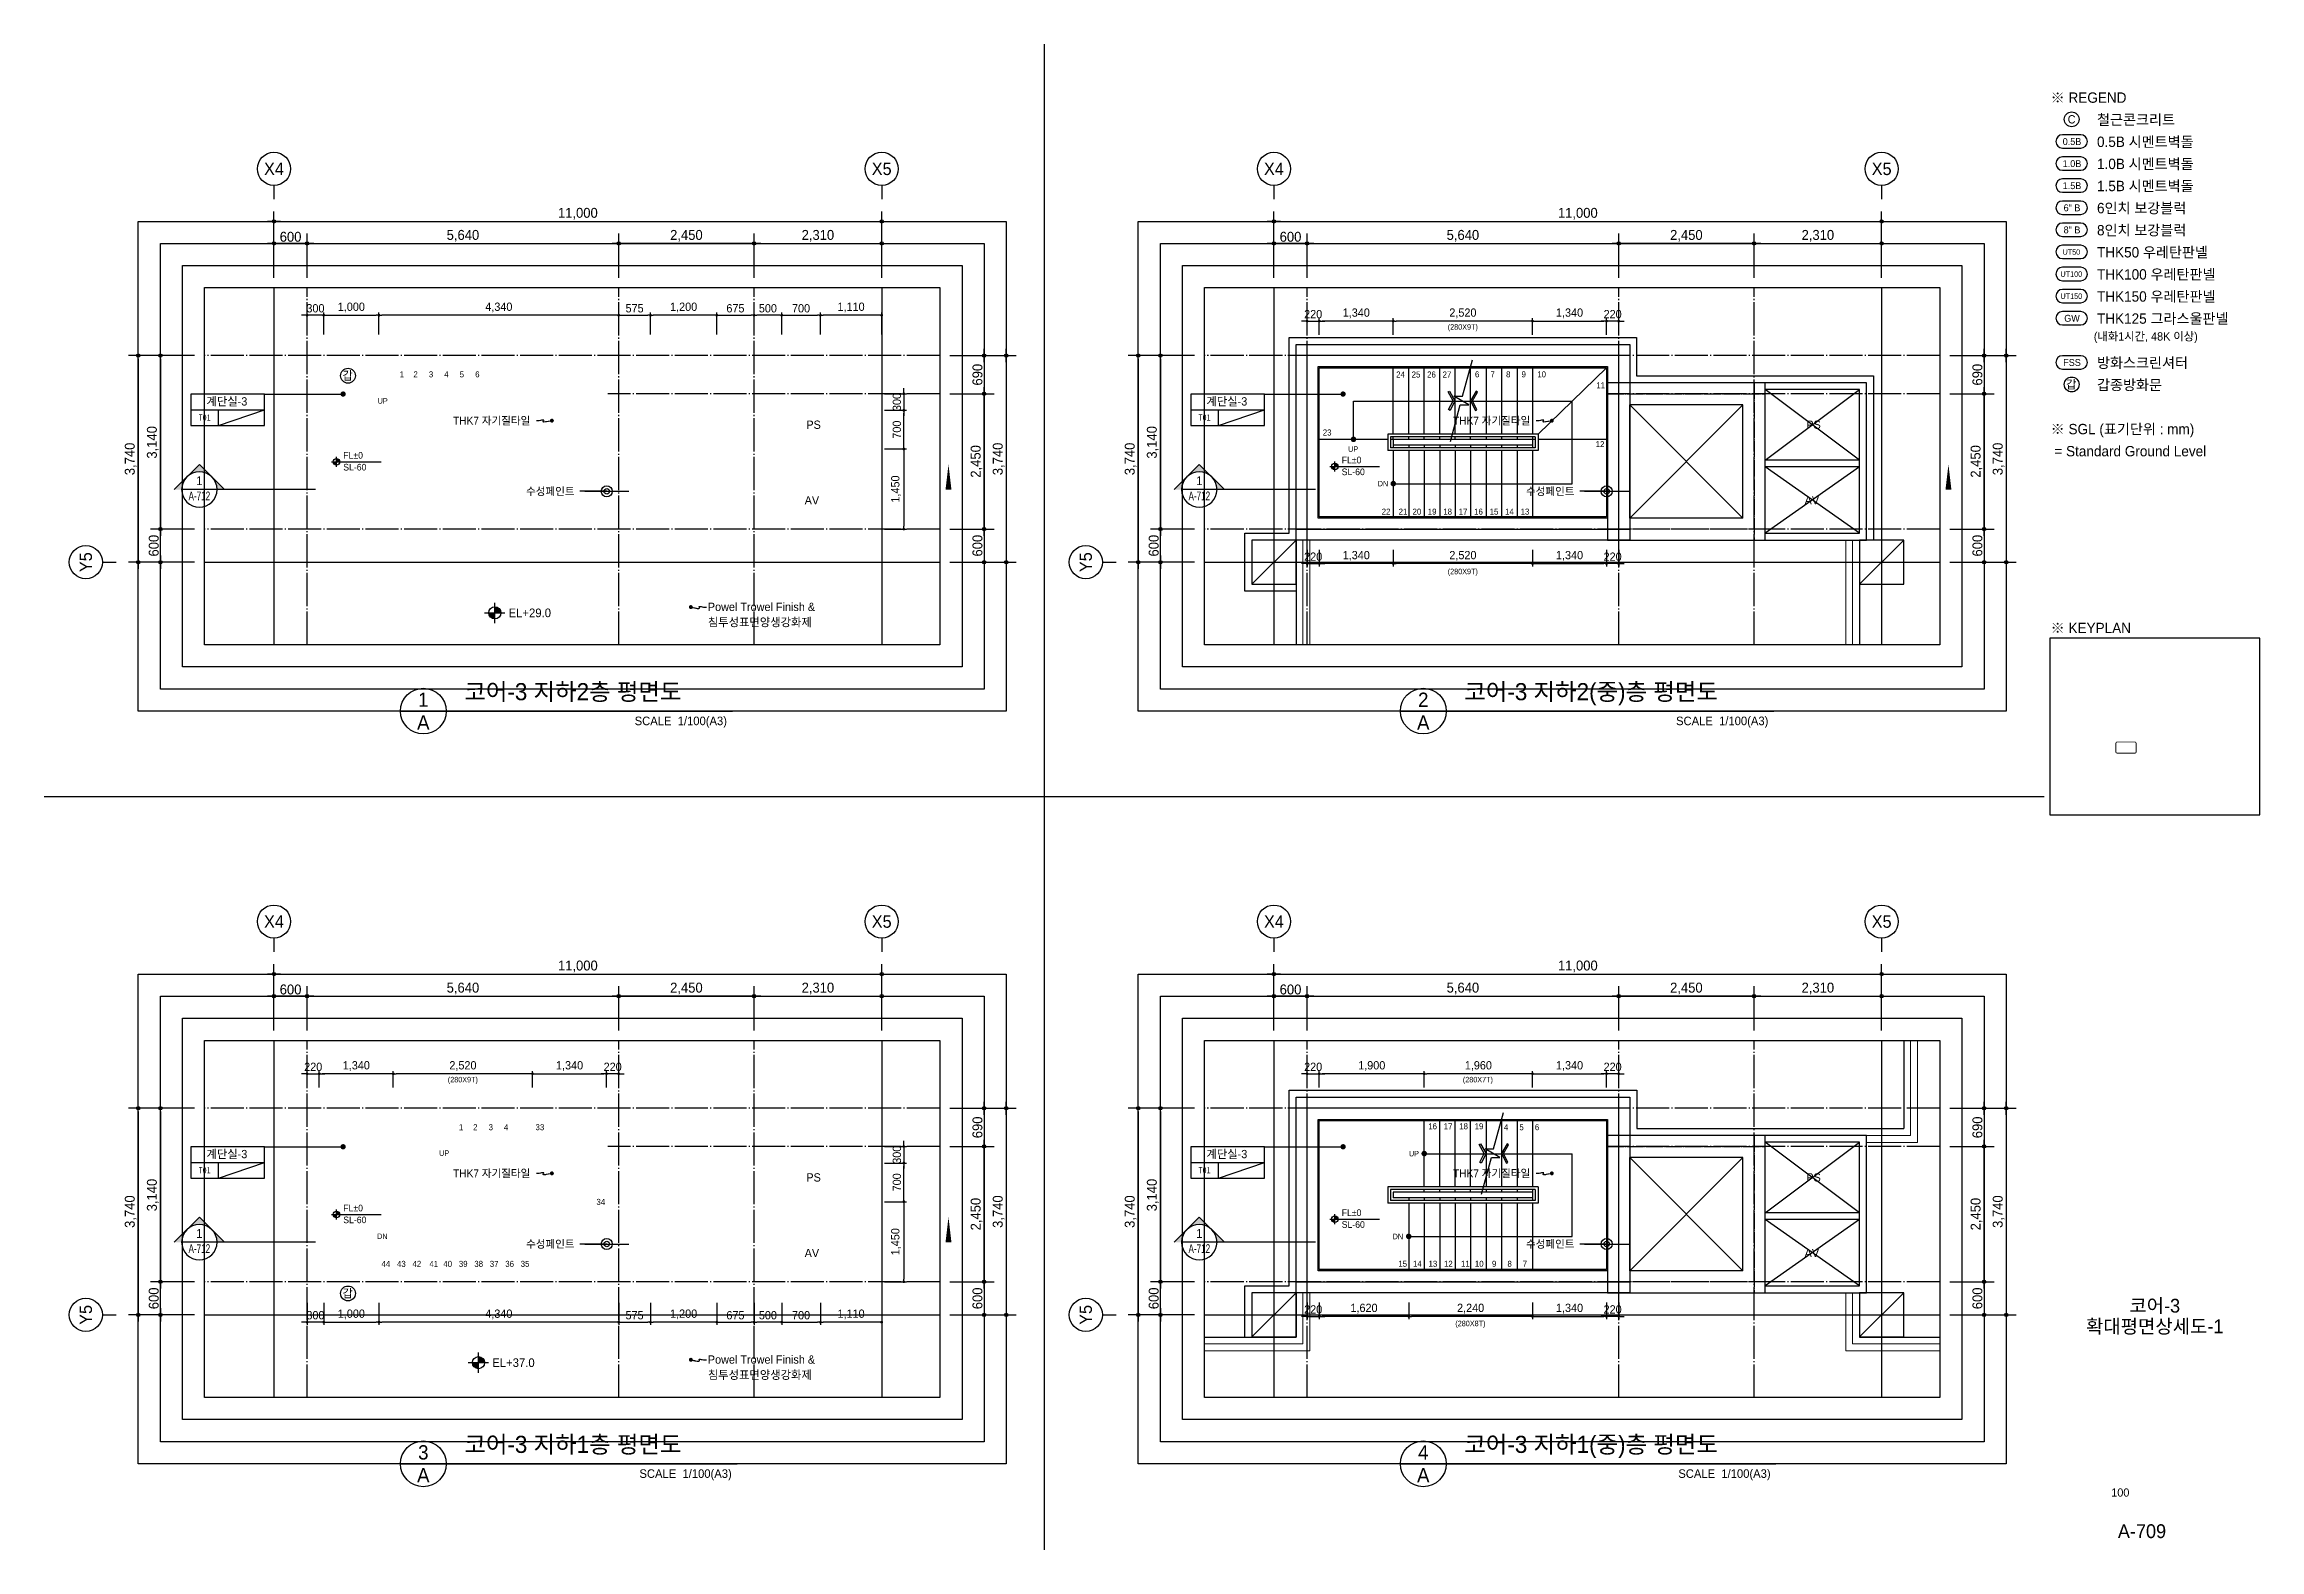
# Model space of a CAD drawing. Header units: millimetres. Extents: x 252711992 to 505989238, y 504776675 to 1009617600.
# Drawn here: x 253131992 to 253172092, y 504804712 to 504831962 of the extents above; entities that cross this region are included whole.
import ezdxf
from ezdxf.enums import TextEntityAlignment as Align
from ezdxf.xclip import XClip

# ---------------------------------------------------------------- set-up
doc = ezdxf.new("R2010")
doc.units = ezdxf.units.MM
doc.header["$XCLIPFRAME"] = 0
doc.linetypes.add('CEN', pattern=[35, 30, -2, 1, -2])
doc.linetypes.add('사무실2종$0$ACAD_ISO04W100', pattern=[30, 24, -3, 0, -3])
for name, color, linetype in [('$ZCDB_AUDIT_GENERATED_600D18', 7, 'Continuous'), ('0KD DIM', 7, 'Continuous'), ('4A.TEC CEN', 1, 'CEN'), ('4A.TEC CEN 보조1', 14, 'CEN'), ('4A.TEC DIM', 7, 'Continuous'), ('4A.TEC ELE 4', 9, 'Continuous'), ('4A.TEC FORM-TEXT', 3, 'Continuous'), ('4A.TEC IND', 7, 'Continuous'), ('4A.TEC TEXT', 7, 'Continuous'), ('4A.TEC TEXT 1', 3, 'Continuous'), ('4A.TEC TEXT 2', 3, 'Continuous'), ('4A.TEC 기둥', 2, 'Continuous'), ('4A.TEC 마감선 2', 5, 'Continuous'), ('4A.TEC 벽체 1', 2, 'Continuous'), ('4A.TEC 벽체 3', 4, 'Continuous'), ('4A.TEC 벽체 4', 7, 'Continuous'), ('4A.TEC 심볼', 7, 'Continuous'), ('4A.TEC 해치 1', 9, 'Continuous'), ('CEN', 1, 'CEN'), ('LEV', 7, 'Continuous'), ('ROM', 7, 'Continuous'), ('SYM', 1, 'Continuous'), ('TEXT', 7, 'Continuous'), ('㈜SE&C TEXT', 7, 'Continuous')]:
    doc.layers.add(name, color=color, linetype=linetype)
doc.layers.add('DEFPOINT', color=135, linetype='Continuous', plot=False)
doc.styles.add('1', font='')
doc.styles.add('GHS', font='malgun.ttf')
doc.styles.add('SAMOO', font='')
doc.styles.add('나눔고딕', font='')
doc.styles.add('돋움', font='')
doc.styles.add('돋음체', font='')
doc.styles.add('울릉도L', font='')
doc.styles.get('1').set_extended_font_data('DotumChe')
doc.styles.get('SAMOO').set_extended_font_data('Dotum')
doc.styles.get('나눔고딕').set_extended_font_data('Dotum')
doc.styles.get('돋움').set_extended_font_data('Dotum')
doc.styles.get('돋음체').set_extended_font_data('Dotum')
doc.styles.get('울릉도L').set_extended_font_data('Dotum')
doc.dimstyles.new('DIM_600(외부치수)', dxfattribs={"dimscale": 400, "dimtxt": 3.3, "dimasz": 1, "dimexe": 2, "dimexo": 2, "dimgap": 1, "dimtad": 1, "dimdec": 0, "dimdsep": 46, "dimlunit": 6, "dimtxsty": '나눔고딕', "dimblk1": 'DIMDOT', "dimblk2": 'DIMDOT', "dimsah": 1, "dimcen": 2.5, "dimdle": 1.5, "dimclrd": 8, "dimclre": 8, "dimclrt": 3, "dimadec": 0, "dimazin": 0, "dimtfac": 1, "dimtdec": 0, "dimtix": 1, "dimtmove": 2, "dimatfit": 3, "dimldrblk": 'DIMDOT', "dimfxl": 1, "dimtvp": 1, "dimtolj": 1, "dimtzin": 0, "dimarcsym": 0})
doc.dimstyles.new('DIM_80(외부치수)', dxfattribs={"dimscale": 40, "dimtxt": 3.3, "dimasz": 1, "dimexe": 2, "dimexo": 2, "dimgap": 1, "dimtad": 1, "dimdec": 0, "dimdsep": 46, "dimlunit": 6, "dimtxsty": '돋움', "dimblk1": 'DIMDOT', "dimblk2": 'DIMDOT', "dimsah": 1, "dimcen": 2.5, "dimdle": 1.5, "dimclrd": 1, "dimclre": 7, "dimclrt": 2, "dimadec": 0, "dimazin": 0, "dimtfac": 1, "dimtdec": 0, "dimtix": 1, "dimtmove": 2, "dimatfit": 3, "dimldrblk": 'DIMDOT', "dimfxl": 1, "dimtvp": 1, "dimtolj": 1, "dimtzin": 0, "dimarcsym": 0})
doc.dimstyles.new('KD DIM 1', dxfattribs={"dimscale": 50, "dimtxt": 3, "dimasz": 1, "dimexe": 1, "dimexo": 1, "dimgap": 1, "dimtad": 1, "dimdec": 0, "dimzin": 0, "dimdsep": 46, "dimlunit": 6, "dimtxsty": '돋음체', "dimblk": 'DOT', "dimcen": 3, "dimdle": 1, "dimclrd": 256, "dimclre": 256, "dimclrt": 3, "dimazin": 0, "dimtfac": 1, "dimtdec": 0, "dimtix": 1, "dimtmove": 2, "dimatfit": 3, "dimldrblk": 'OBLIQUE', "dimfxl": 1, "dimtvp": 0.8333, "dimtolj": 1, "dimtzin": 0, "dimarcsym": 0})

msp = doc.modelspace()

# ---------------------------------------------------------------- texts
at = {"layer": '0KD DIM', "color": 3, "style": '돋음체'}
for s, p in [('(280X9T)', (253157667.37, 504826846.24, -3332.88)), ('(280X9T)', (253157667.37, 504822420.05, -3332.88)), ('(280X9T)', (253139567.37, 504813221.24, 1666.67)), ('(280X7T)', (253157940.32, 504813221.24, -3332.88)), ('(280X8T)', (253157804.64, 504808807.83, -3332.88))]:
    msp.add_text(s, height=100, dxfattribs=at).set_placement(p, align=Align.MIDDLE_CENTER)
at = {"layer": '4A.TEC FORM-TEXT', "style": '돋움'}
msp.add_text('A-709', height=250, dxfattribs=at).set_placement((253169961, 504804922.22, 3333.33), align=Align.CENTER)
at = {"layer": '4A.TEC TEXT', "style": '돋움'}
for s, p in [('C', (253168687.47, 504830604.27)), ('갑', (253137483.04, 504825965.22)), ('갑', (253168681.23, 504825806.22)), ('갑', (253137483.04, 504809352.68))]:
    msp.add_text(s, height=150, dxfattribs=at).set_placement(p, align=Align.MIDDLE_CENTER)
for s, height, p in [('0.5B', 125, (253168694.35, 504830202.35)), ('1.0B', 125, (253168694.35, 504829802.35)), ('1.5B', 125, (253168694.35, 504829402.35)), ('6" B', 125, (253168694.35, 504829002.35)), ('8" B', 125, (253168694.35, 504828602.35)), ('UT50', 100, (253168682.46, 504828202.35)), ('UT100', 100, (253168682.46, 504827802.35)), ('UT150', 100, (253168682.46, 504827402.35)), ('GW', 125, (253168694.35, 504827002.35)), ('FSS', 125, (253168694.35, 504826202.35))]:
    msp.add_text(s, height=height, dxfattribs=at).set_placement(p, align=Align.MIDDLE)
at = {"layer": '4A.TEC TEXT 1', "style": '돋음체'}
for s, p in [('UP', (253138025.54, 504825507.54)), ('UP', (253155591.7, 504824635.45)), ('DN', (253156127.6, 504824010.4)), ('UP', (253139138.54, 504811890.73)), ('UP', (253156692.38, 504811881.94)), ('DN', (253138015.26, 504810385.73)), ('DN', (253156397.79, 504810381.9))]:
    msp.add_text(s, height=100, dxfattribs=at).set_placement(p, align=Align.MIDDLE_LEFT)
at = {"layer": '4A.TEC TEXT 2', "color": 3, "style": '나눔고딕'}
for s, height, p in [('※ REGEND', 187.5, (253168306.79, 504830847.49)), ('철근콘크리트', 187.5, (253169146.74, 504830447.5)), ('0.5B 시멘트벽돌', 187.5, (253169146.74, 504830047.51)), ('1.0B 시멘트벽돌', 187.5, (253169146.74, 504829647.51)), ('1.5B 시멘트벽돌', 187.5, (253169146.74, 504829247.51)), ('6인치 보강블럭', 187.5, (253169146.74, 504828847.51)), ('8인치 보강블럭', 187.5, (253169146.74, 504828447.51)), ('THK50 우레탄판넬', 187.5, (253169146.74, 504828047.51)), ('THK100 우레탄판넬', 187.5, (253169146.74, 504827647.51)), ('THK150 우레탄판넬', 187.5, (253169146.74, 504827247.51)), ('THK125 그라스울판넬', 187.5, (253169146.74, 504826847.51)), ('(내화1시간, 48K 이상)', 150, (253169088.64, 504826555.15)), ('방화스크린셔터', 187.5, (253169146.74, 504826047.51)), ('갑종방화문', 187.5, (253169146.74, 504825647.51)), ('※ SGL (표기단위 : mm)', 187.5, (253168306.79, 504824847.49)), (' = Standard Ground Level', 187.5, (253168306.79, 504824447.49)), ('※ KEYPLAN', 187.5, (253168306.79, 504821247.49)), ('코어-3 지하2층 평면도', 310.5, (253139594.61, 504819995.66, 3333.33)), ('코어-3 지하2(중)층 평면도', 310.5, (253157694.61, 504819995.66, 3333.33)), ('코어-3 지하1층 평면도', 310.5, (253139594.61, 504806370.66, 3333.33)), ('코어-3 지하1(중)층 평면도', 310.5, (253157694.61, 504806370.66, 3333.33))]:
    msp.add_text(s, height=height, dxfattribs=at).set_placement(p, align=Align.BOTTOM_LEFT)
for s, p in [('1', (253138851.72, 504820099.16, 3333.33)), ('2', (253156951.72, 504820099.16, 3333.33)), ('A', (253138851.72, 504819685.16, 3333.33)), ('A', (253156951.72, 504819685.16, 3333.33)), ('3', (253138851.72, 504806474.16, 3333.33)), ('4', (253156951.72, 504806474.16, 3333.33)), ('A', (253138851.72, 504806060.16, 3333.33)), ('A', (253156951.72, 504806060.16, 3333.33))]:
    msp.add_text(s, height=258.75, dxfattribs=at).set_placement(p, align=Align.MIDDLE)
for p in [(253144348.16, 504819590.52, 3333.33), (253163198.16, 504819590.52, 3333.33), (253144434.51, 504805965.52, 3333.33), (253163238.94, 504805965.52, 3333.33)]:
    msp.add_text('SCALE  1/100(A3)', height=155.25, dxfattribs=at).set_placement(p, align=Align.BOTTOM_RIGHT)
at = {"layer": '4A.TEC TEXT 2', "style": '나눔고딕'}
for s, height, p in [('코어-3', 250, (253170191.89, 504809003.72, 3333.33)), ('확대평면상세도-1', 250, (253170191.89, 504808629.83, 3333.33)), ('100', 150, (253169569.02, 504805672.21, 3333.33))]:
    msp.add_text(s, height=height, dxfattribs=at).set_placement(p, align=Align.CENTER)
at = {"layer": 'LEV', "style": '돋움'}
for s, p in [('FL%%P0', (253137402.9, 504824461.77)), ('SL-60', (253137402.9, 504824247.56)), ('SL-60', (253155474.98, 504824163.07)), ('FL%%P0', (253155474.98, 504824377.28)), ('FL%%P0', (253137402.9, 504810836.77)), ('SL-60', (253137402.9, 504810622.56)), ('SL-60', (253155474.98, 504810538.07)), ('FL%%P0', (253155474.98, 504810752.28))]:
    msp.add_text(s, height=120, dxfattribs=at).set_placement(p)
at = {"layer": 'TEXT', "style": '나눔고딕'}
for s, height, p in [('1', 108.68, (253138501.46, 504825899.46)), ('2', 108.68, (253138751.17, 504825901.28, 1666.67)), ('3', 108.68, (253139031.32, 504825901.28, 1666.67)), ('4', 108.68, (253139309.7, 504825901.28, 1666.67)), ('5', 108.68, (253139588.52, 504825901.28, 1666.67)), ('6', 108.68, (253139869.7, 504825901.28, 1666.67)), ('24', 108.675, (253156619.55, 504825898.21, 1666.67)), ('25', 108.675, (253156899.7, 504825898.21, 1666.67)), ('26', 108.675, (253157179.85, 504825898.21, 1666.67)), ('27', 108.675, (253157459.85, 504825898.21, 1666.67)), ('6', 108.68, (253157966.75, 504825901.28, -3332.88)), ('7', 108.68, (253158246.75, 504825901.28, -3332.88)), ('8', 108.68, (253158529.85, 504825901.28, -3332.88)), ('9', 108.68, (253158809.7, 504825901.28, -3332.88)), ('10', 108.675, (253159173.01, 504825901.28, -3332.88)), ('11', 108.675, (253160242.38, 504825704.82)), ('23', 108.675, (253155290.9, 504824848.37, 1666.67)), ('12', 108.675, (253160230.44, 504824637.54, 1666.67)), ('22', 108.675, (253156356.85, 504823416.02, 1666.67)), ('21', 108.675, (253156664.27, 504823416.02, 1666.67)), ('20', 108.675, (253156915.82, 504823416.02, 1666.67)), ('19', 108.675, (253157190.95, 504823416.02, 1666.67)), ('18', 108.675, (253157471.24, 504823416.02, 1666.67)), ('17', 108.675, (253157750.95, 504823416.02, 1666.67)), ('16', 108.675, (253158030.95, 504823416.02, 1666.67)), ('15', 108.675, (253158310.8, 504823416.02, 1666.67)), ('14', 108.675, (253158590.65, 504823416.02, 1666.67)), ('13', 108.675, (253158871.98, 504823416.02, 1666.67)), ('1', 108.68, (253139574.82, 504812273.21, 6666.22)), ('2', 108.68, (253139832.55, 504812273.21, 6666.22)), ('3', 108.68, (253140112.7, 504812273.21, 6666.22)), ('4', 108.68, (253140391.08, 504812273.21, 6666.22)), ('33', 108.675, (253141040.73, 504812273.21, 6666.22)), ('16', 108.675, (253157200.04, 504812290.17, -8332.43)), ('17', 108.675, (253157480.04, 504812290.17, -8332.43)), ('18', 108.675, (253157760.33, 504812290.17, -8332.43)), ('19', 108.675, (253158040.04, 504812290.17, -8332.43)), ('4', 108.68, (253158491.08, 504812273.21, -3332.88)), ('5', 108.68, (253158769.9, 504812273.21, -3332.88)), ('6', 108.68, (253159051.08, 504812273.21, -3332.88)), ('34', 108.675, (253142143.83, 504810921.34, 1666.67)), ('44', 108.675, (253138252.38, 504809799.57, 1666.67)), ('43', 108.675, (253138533.71, 504809799.57, 1666.67)), ('42', 108.675, (253138813.41, 504809799.57, 1666.67)), ('41', 108.675, (253139120.84, 504809799.57, 1666.67)), ('40', 108.675, (253139372.38, 504809799.57, 1666.67)), ('39', 108.675, (253139652.97, 504809799.57, 1666.67)), ('38', 108.675, (253139933.27, 504809799.57, 1666.67)), ('37', 108.675, (253140212.97, 504809799.57, 1666.67)), ('36', 108.675, (253140492.97, 504809799.57, 1666.67)), ('35', 108.675, (253140772.82, 504809799.57, 1666.67)), ('15', 108.675, (253156657.82, 504809800.65, -3332.88)), ('14', 108.675, (253156923.58, 504809800.65, -3332.88)), ('13', 108.675, (253157204.91, 504809800.65, -3332.88)), ('12', 108.675, (253157484.62, 504809800.65, -3332.88)), ('11', 108.675, (253157792.04, 504809800.65, -3332.88)), ('10', 108.675, (253158043.58, 504809800.65, -3332.88)), ('9', 108.68, (253158274.09, 504809800.65, -3332.88)), ('8', 108.68, (253158554.23, 504809800.65, -3332.88)), ('7', 108.68, (253158831.14, 504809800.65, -3332.88))]:
    msp.add_text(s, height=height, dxfattribs=at).set_placement(p, align=Align.BOTTOM_RIGHT)
at = {"layer": 'TEXT'}
for s, height, style, p in [('계단실-3', 150, '돋움', (253135296.45, 504825498.52)), ('계단실-3', 150, '돋움', (253153396.45, 504825498.52)), ('T01', 112.5, '1', (253134893.69, 504825208.05)), ('PS', 150, '돋움', (253145915.89, 504825076.43, -3333.33)), ('T01', 112.5, '1', (253152993.69, 504825208.05)), ('PS', 150, '돋움', (253164015.89, 504825076.43, -3333.33)), ('AV', 150, '돋움', (253145885.42, 504823707.78, -3333.33)), ('AV', 150, '돋움', (253163985.42, 504823707.78, -3333.33)), ('계단실-3', 150, '돋움', (253135296.45, 504811873.52)), ('계단실-3', 150, '돋움', (253153396.45, 504811873.52)), ('T01', 112.5, '1', (253134893.69, 504811583.05)), ('PS', 150, '돋움', (253145915.89, 504811451.43, -3333.33)), ('T01', 112.5, '1', (253152993.69, 504811583.05)), ('PS', 150, '돋움', (253164015.89, 504811451.43, -3333.33)), ('AV', 150, '돋움', (253145885.42, 504810082.78, -3333.33)), ('AV', 150, '돋움', (253163985.42, 504810082.78, -3333.33))]:
    msp.add_text(s, height=height, dxfattribs=dict(at, style=style)).set_placement(p, align=Align.MIDDLE_CENTER)
at = {"layer": 'TEXT', "style": '돋움'}
for p in [(253134798.04, 504823982.23, 1666.67), (253152898.04, 504823982.23, 1666.67), (253134798.04, 504810357.23, 1666.67), (253152898.04, 504810357.23, 1666.67)]:
    msp.add_text('1', height=160.11, dxfattribs=at).set_placement(p, align=Align.CENTER)
at = {"layer": 'TEXT', "style": '돋움', "width": 0.7}
for p in [(253134798.04, 504823706.54, 1666.67), (253152898.04, 504823706.54, 1666.67), (253134798.04, 504810081.54, 1666.67), (253152898.04, 504810081.54, 1666.67)]:
    msp.add_text('A-712', height=160.115, dxfattribs=at).set_placement(p, align=Align.CENTER)

# ---------------------------------------------------------------- blocks, each defined once
blk = doc.blocks.new('ccs122')
at = {"layer": '4A.TEC 심볼'}
blk.add_line((0, 8), (0, 3), dxfattribs=at)
blk.add_circle((0, 14), 6, dxfattribs=at)
at = {"layer": '4A.TEC TEXT 2', "color": 3, "style": 'GHS'}
blk.add_attdef('NO', text='', height=4.5, dxfattribs=at).set_placement((-0.006, 14.018), align=Align.MIDDLE_CENTER)
blk = doc.blocks.new('DIMDOT')
at = {"color": 0}
blk.add_line((-2, 0), (2, 0), dxfattribs=at)
for radius in [0.5, 0.25]:
    blk.add_circle((0, 0), radius, dxfattribs=at)
blk = doc.blocks.new('*D255')
at = {"layer": '$ZCDB_AUDIT_GENERATED_600D18', "color": 8, "lineweight": -2, "transparency": 16777216}
for p, q in [((253134713, 504826327), (253133513, 504826327)), ((253133693, 504826267), (253133693, 504822647)), ((253134713, 504822587), (253133513, 504822587))]:
    blk.add_line(p, q, dxfattribs=at)
at = {"layer": 'Defpoints', "color": 0, "transparency": 16777216}
for p in [(253134893, 504826327, 0), (253133693, 504822587), (253134893, 504822587, 0)]:
    blk.add_point(p, dxfattribs=at)
at = {"layer": '$ZCDB_AUDIT_GENERATED_600D18', "color": 8, "lineweight": -2, "transparency": 16777216, "xscale": 60, "yscale": 60, "zscale": 60}
for p, rotation in [((253133693, 504826327), 90), ((253133693, 504822587), 270)]:
    blk.add_blockref('DIMDOT', p, dxfattribs=dict(at, rotation=rotation))
at = {"layer": '$ZCDB_AUDIT_GENERATED_600D18', "color": 3, "transparency": 16777216, "insert": (253133555, 504824457), "char_height": 180, "attachment_point": 5, "rotation": 90, "style": '나눔고딕'}
blk.add_mtext('\\A1;3,740', dxfattribs=at)
blk = doc.blocks.new('*D256')
at = {"layer": '$ZCDB_AUDIT_GENERATED_600D18', "color": 8, "lineweight": -2, "transparency": 16777216}
for p, q in [((253134713, 504823187), (253133913, 504823187)), ((253134093, 504822647), (253134093, 504823127)), ((253134713, 504822587), (253133913, 504822587))]:
    blk.add_line(p, q, dxfattribs=at)
at = {"layer": 'Defpoints', "color": 0, "transparency": 16777216}
for p in [(253134093, 504823187), (253134893, 504823187, 0), (253134893, 504822587, 0)]:
    blk.add_point(p, dxfattribs=at)
at = {"layer": '$ZCDB_AUDIT_GENERATED_600D18', "color": 8, "lineweight": -2, "transparency": 16777216, "xscale": 60, "yscale": 60, "zscale": 60}
for p, rotation in [((253134093, 504823187), 90), ((253134093, 504822587), 270)]:
    blk.add_blockref('DIMDOT', p, dxfattribs=dict(at, rotation=rotation))
at = {"layer": '$ZCDB_AUDIT_GENERATED_600D18', "color": 3, "transparency": 16777216, "insert": (253133973, 504822887), "char_height": 180, "attachment_point": 5, "rotation": 90, "style": '나눔고딕'}
blk.add_mtext('\\A1;600', dxfattribs=at)
blk = doc.blocks.new('*D57')
at = {"layer": '4A.TEC DIM', "color": 8, "lineweight": -2, "transparency": 16777216}
for p, q in [((169308, -38163), (169308, -25069)), ((303308, -38163), (303308, -25069)), ((169808, -26069), (302808, -26069))]:
    blk.add_line(p, q, dxfattribs=at)
at = {"layer": 'Defpoints', "color": 0, "transparency": 16777216}
for p in [(303308, -26069), (169308, -39163), (303308, -39163)]:
    blk.add_point(p, dxfattribs=at)
at = {"layer": '4A.TEC DIM', "color": 8, "lineweight": -2, "transparency": 16777216, "xscale": 500, "yscale": 500, "zscale": 500, "rotation": 180}
blk.add_blockref('DIMDOT', (169308, -26069), dxfattribs=at)
at = {"layer": '4A.TEC DIM', "color": 8, "lineweight": -2, "transparency": 16777216, "xscale": 500, "yscale": 500, "zscale": 500}
blk.add_blockref('DIMDOT', (303308, -26069), dxfattribs=at)
at = {"layer": '4A.TEC DIM', "color": 3, "transparency": 16777216, "insert": (236308, -24584), "char_height": 1650, "attachment_point": 5, "style": '나눔고딕'}
blk.add_mtext('\\A1;134,000', dxfattribs=at)
blk = doc.blocks.new('*D58')
at = {"layer": '4A.TEC DIM', "color": 8, "lineweight": -2, "transparency": 16777216}
for p, q in [((292308, -38163), (292308, -30082)), ((303308, -38163), (303308, -30082)), ((302808, -31082), (292808, -31082))]:
    blk.add_line(p, q, dxfattribs=at)
at = {"layer": 'Defpoints', "color": 0, "transparency": 16777216}
for p in [(292308, -31082), (292308, -39163), (303308, -39163)]:
    blk.add_point(p, dxfattribs=at)
at = {"layer": '4A.TEC DIM', "color": 8, "lineweight": -2, "transparency": 16777216, "xscale": 500, "yscale": 500, "zscale": 500, "rotation": 180}
blk.add_blockref('DIMDOT', (292308, -31082), dxfattribs=at)
at = {"layer": '4A.TEC DIM', "color": 8, "lineweight": -2, "transparency": 16777216, "xscale": 500, "yscale": 500, "zscale": 500}
blk.add_blockref('DIMDOT', (303308, -31082), dxfattribs=at)
at = {"layer": '4A.TEC DIM', "color": 3, "transparency": 16777216, "insert": (297808, -29597), "char_height": 1650, "attachment_point": 5, "style": '나눔고딕'}
blk.add_mtext('\\A1;11,000', dxfattribs=at)
blk = doc.blocks.new('*D59')
at = {"layer": '4A.TEC DIM', "color": 8, "lineweight": -2, "transparency": 16777216}
for p, q in [((48195, -136937), (40113, -136937)), ((41113, -137437), (41113, -147437)), ((48195, -147937), (40113, -147937))]:
    blk.add_line(p, q, dxfattribs=at)
at = {"layer": 'Defpoints', "color": 0, "transparency": 16777216}
for p in [(49195, -136937), (41113, -147937), (49195, -147937)]:
    blk.add_point(p, dxfattribs=at)
at = {"layer": '4A.TEC DIM', "color": 8, "lineweight": -2, "transparency": 16777216, "xscale": 500, "yscale": 500, "zscale": 500}
for p, rotation in [((41113, -136937), 90), ((41113, -147937), 270)]:
    blk.add_blockref('DIMDOT', p, dxfattribs=dict(at, rotation=rotation))
at = {"layer": '4A.TEC DIM', "color": 3, "transparency": 16777216, "insert": (39628, -142437), "char_height": 1650, "attachment_point": 5, "rotation": 90, "style": '나눔고딕'}
blk.add_mtext('\\A1;11,000', dxfattribs=at)
blk = doc.blocks.new('*D60')
at = {"layer": '4A.TEC DIM', "color": 8, "lineweight": -2, "transparency": 16777216}
for p, q in [((48195, -92937), (35100, -92937)), ((36100, -93437), (36100, -213437)), ((48195, -213937), (35100, -213937))]:
    blk.add_line(p, q, dxfattribs=at)
at = {"layer": 'Defpoints', "color": 0, "transparency": 16777216}
for p in [(49195, -92937), (36100, -213937), (49195, -213937)]:
    blk.add_point(p, dxfattribs=at)
at = {"layer": '4A.TEC DIM', "color": 8, "lineweight": -2, "transparency": 16777216, "xscale": 500, "yscale": 500, "zscale": 500}
for p, rotation in [((36100, -92937), 90), ((36100, -213937), 270)]:
    blk.add_blockref('DIMDOT', p, dxfattribs=dict(at, rotation=rotation))
at = {"layer": '4A.TEC DIM', "color": 3, "transparency": 16777216, "insert": (34615, -153437), "char_height": 1650, "attachment_point": 5, "rotation": 90, "style": '나눔고딕'}
blk.add_mtext('\\A1;121,000', dxfattribs=at)
blk = doc.blocks.new('*D61')
at = {"layer": '4A.TEC DIM', "color": 8, "lineweight": -2, "transparency": 16777216}
for p, q in [((48195, -202937), (40113, -202937)), ((41113, -203437), (41113, -213437)), ((48195, -213937), (40113, -213937))]:
    blk.add_line(p, q, dxfattribs=at)
at = {"layer": 'Defpoints', "color": 0, "transparency": 16777216}
for p in [(49195, -202937), (41113, -213937), (49195, -213937)]:
    blk.add_point(p, dxfattribs=at)
at = {"layer": '4A.TEC DIM', "color": 8, "lineweight": -2, "transparency": 16777216, "xscale": 500, "yscale": 500, "zscale": 500}
for p, rotation in [((41113, -202937), 90), ((41113, -213937), 270)]:
    blk.add_blockref('DIMDOT', p, dxfattribs=dict(at, rotation=rotation))
at = {"layer": '4A.TEC DIM', "color": 3, "transparency": 16777216, "insert": (39628, -208437), "char_height": 1650, "attachment_point": 5, "rotation": 90, "style": '나눔고딕'}
blk.add_mtext('\\A1;11,000', dxfattribs=at)
blk = doc.blocks.new('*D62')
at = {"layer": '4A.TEC DIM', "color": 8, "lineweight": -2, "transparency": 16777216}
for p, q in [((48195, -191937), (40113, -191937)), ((41113, -192437), (41113, -202437)), ((48195, -202937), (40113, -202937))]:
    blk.add_line(p, q, dxfattribs=at)
at = {"layer": 'Defpoints', "color": 0, "transparency": 16777216}
for p in [(49195, -191937), (41113, -202937), (49195, -202937)]:
    blk.add_point(p, dxfattribs=at)
at = {"layer": '4A.TEC DIM', "color": 8, "lineweight": -2, "transparency": 16777216, "xscale": 500, "yscale": 500, "zscale": 500}
for p, rotation in [((41113, -191937), 90), ((41113, -202937), 270)]:
    blk.add_blockref('DIMDOT', p, dxfattribs=dict(at, rotation=rotation))
at = {"layer": '4A.TEC DIM', "color": 3, "transparency": 16777216, "insert": (39628, -197437), "char_height": 1650, "attachment_point": 5, "rotation": 90, "style": '나눔고딕'}
blk.add_mtext('\\A1;11,000', dxfattribs=at)
blk = doc.blocks.new('*D63')
at = {"layer": '4A.TEC DIM', "color": 8, "lineweight": -2, "transparency": 16777216}
for p, q in [((48195, -180937), (40113, -180937)), ((41113, -181437), (41113, -191437)), ((48195, -191937), (40113, -191937))]:
    blk.add_line(p, q, dxfattribs=at)
at = {"layer": 'Defpoints', "color": 0, "transparency": 16777216}
for p in [(49195, -180937), (41113, -191937), (49195, -191937)]:
    blk.add_point(p, dxfattribs=at)
at = {"layer": '4A.TEC DIM', "color": 8, "lineweight": -2, "transparency": 16777216, "xscale": 500, "yscale": 500, "zscale": 500}
for p, rotation in [((41113, -180937), 90), ((41113, -191937), 270)]:
    blk.add_blockref('DIMDOT', p, dxfattribs=dict(at, rotation=rotation))
at = {"layer": '4A.TEC DIM', "color": 3, "transparency": 16777216, "insert": (39628, -186437), "char_height": 1650, "attachment_point": 5, "rotation": 90, "style": '나눔고딕'}
blk.add_mtext('\\A1;11,000', dxfattribs=at)
blk = doc.blocks.new('*D64')
at = {"layer": '4A.TEC DIM', "color": 8, "lineweight": -2, "transparency": 16777216}
for p, q in [((48195, -169937), (40113, -169937)), ((41113, -170437), (41113, -180437)), ((48195, -180937), (40113, -180937))]:
    blk.add_line(p, q, dxfattribs=at)
at = {"layer": 'Defpoints', "color": 0, "transparency": 16777216}
for p in [(49195, -169937), (41113, -180937), (49195, -180937)]:
    blk.add_point(p, dxfattribs=at)
at = {"layer": '4A.TEC DIM', "color": 8, "lineweight": -2, "transparency": 16777216, "xscale": 500, "yscale": 500, "zscale": 500}
for p, rotation in [((41113, -169937), 90), ((41113, -180937), 270)]:
    blk.add_blockref('DIMDOT', p, dxfattribs=dict(at, rotation=rotation))
at = {"layer": '4A.TEC DIM', "color": 3, "transparency": 16777216, "insert": (39628, -175437), "char_height": 1650, "attachment_point": 5, "rotation": 90, "style": '나눔고딕'}
blk.add_mtext('\\A1;11,000', dxfattribs=at)
blk = doc.blocks.new('*D65')
at = {"layer": '4A.TEC DIM', "color": 8, "lineweight": -2, "transparency": 16777216}
for p, q in [((48195, -158937), (40113, -158937)), ((41113, -159437), (41113, -169437)), ((48195, -169937), (40113, -169937))]:
    blk.add_line(p, q, dxfattribs=at)
at = {"layer": 'Defpoints', "color": 0, "transparency": 16777216}
for p in [(49195, -158937), (41113, -169937), (49195, -169937)]:
    blk.add_point(p, dxfattribs=at)
at = {"layer": '4A.TEC DIM', "color": 8, "lineweight": -2, "transparency": 16777216, "xscale": 500, "yscale": 500, "zscale": 500}
for p, rotation in [((41113, -158937), 90), ((41113, -169937), 270)]:
    blk.add_blockref('DIMDOT', p, dxfattribs=dict(at, rotation=rotation))
at = {"layer": '4A.TEC DIM', "color": 3, "transparency": 16777216, "insert": (39628, -164437), "char_height": 1650, "attachment_point": 5, "rotation": 90, "style": '나눔고딕'}
blk.add_mtext('\\A1;11,000', dxfattribs=at)
blk = doc.blocks.new('*D66')
at = {"layer": '4A.TEC DIM', "color": 8, "lineweight": -2, "transparency": 16777216}
for p, q in [((48195, -147937), (40113, -147937)), ((41113, -148437), (41113, -158437)), ((48195, -158937), (40113, -158937))]:
    blk.add_line(p, q, dxfattribs=at)
at = {"layer": 'Defpoints', "color": 0, "transparency": 16777216}
for p in [(49195, -147937), (41113, -158937), (49195, -158937)]:
    blk.add_point(p, dxfattribs=at)
at = {"layer": '4A.TEC DIM', "color": 8, "lineweight": -2, "transparency": 16777216, "xscale": 500, "yscale": 500, "zscale": 500}
for p, rotation in [((41113, -147937), 90), ((41113, -158937), 270)]:
    blk.add_blockref('DIMDOT', p, dxfattribs=dict(at, rotation=rotation))
at = {"layer": '4A.TEC DIM', "color": 3, "transparency": 16777216, "insert": (39628, -153437), "char_height": 1650, "attachment_point": 5, "rotation": 90, "style": '나눔고딕'}
blk.add_mtext('\\A1;11,000', dxfattribs=at)
blk = doc.blocks.new('*D67')
at = {"layer": '4A.TEC DIM', "color": 8, "lineweight": -2, "transparency": 16777216}
for p, q in [((169308, -38163), (169308, -30082)), ((180308, -38163), (180308, -30082)), ((179808, -31082), (169808, -31082))]:
    blk.add_line(p, q, dxfattribs=at)
at = {"layer": 'Defpoints', "color": 0, "transparency": 16777216}
for p in [(169308, -31082), (169308, -39163), (180308, -39163)]:
    blk.add_point(p, dxfattribs=at)
at = {"layer": '4A.TEC DIM', "color": 8, "lineweight": -2, "transparency": 16777216, "xscale": 500, "yscale": 500, "zscale": 500, "rotation": 180}
blk.add_blockref('DIMDOT', (169308, -31082), dxfattribs=at)
at = {"layer": '4A.TEC DIM', "color": 8, "lineweight": -2, "transparency": 16777216, "xscale": 500, "yscale": 500, "zscale": 500}
blk.add_blockref('DIMDOT', (180308, -31082), dxfattribs=at)
at = {"layer": '4A.TEC DIM', "color": 3, "transparency": 16777216, "insert": (174808, -29597), "char_height": 1650, "attachment_point": 5, "style": '나눔고딕'}
blk.add_mtext('\\A1;11,000', dxfattribs=at)
blk = doc.blocks.new('*D68')
at = {"layer": '4A.TEC DIM', "color": 8, "lineweight": -2, "transparency": 16777216}
for p, q in [((188808, -38163), (188808, -30082)), ((197808, -38163), (197808, -30082)), ((197308, -31082), (189308, -31082))]:
    blk.add_line(p, q, dxfattribs=at)
at = {"layer": 'Defpoints', "color": 0, "transparency": 16777216}
for p in [(188808, -31082), (188808, -39163), (197808, -39163)]:
    blk.add_point(p, dxfattribs=at)
at = {"layer": '4A.TEC DIM', "color": 8, "lineweight": -2, "transparency": 16777216, "xscale": 500, "yscale": 500, "zscale": 500, "rotation": 180}
blk.add_blockref('DIMDOT', (188808, -31082), dxfattribs=at)
at = {"layer": '4A.TEC DIM', "color": 8, "lineweight": -2, "transparency": 16777216, "xscale": 500, "yscale": 500, "zscale": 500}
blk.add_blockref('DIMDOT', (197808, -31082), dxfattribs=at)
at = {"layer": '4A.TEC DIM', "color": 3, "transparency": 16777216, "insert": (193308, -29597), "char_height": 1650, "attachment_point": 5, "style": '나눔고딕'}
blk.add_mtext('\\A1;9,000', dxfattribs=at)
blk = doc.blocks.new('*D69')
at = {"layer": '4A.TEC DIM', "color": 8, "lineweight": -2, "transparency": 16777216}
for p, q in [((197808, -38163), (197808, -30082)), ((208808, -38163), (208808, -30082)), ((208308, -31082), (198308, -31082))]:
    blk.add_line(p, q, dxfattribs=at)
at = {"layer": 'Defpoints', "color": 0, "transparency": 16777216}
for p in [(197808, -31082), (197808, -39163), (208808, -39163)]:
    blk.add_point(p, dxfattribs=at)
at = {"layer": '4A.TEC DIM', "color": 8, "lineweight": -2, "transparency": 16777216, "xscale": 500, "yscale": 500, "zscale": 500, "rotation": 180}
blk.add_blockref('DIMDOT', (197808, -31082), dxfattribs=at)
at = {"layer": '4A.TEC DIM', "color": 8, "lineweight": -2, "transparency": 16777216, "xscale": 500, "yscale": 500, "zscale": 500}
blk.add_blockref('DIMDOT', (208808, -31082), dxfattribs=at)
at = {"layer": '4A.TEC DIM', "color": 3, "transparency": 16777216, "insert": (203308, -29597), "char_height": 1650, "attachment_point": 5, "style": '나눔고딕'}
blk.add_mtext('\\A1;11,000', dxfattribs=at)
blk = doc.blocks.new('*D70')
at = {"layer": '4A.TEC DIM', "color": 8, "lineweight": -2, "transparency": 16777216}
for p, q in [((208808, -38163), (208808, -30082)), ((219808, -38163), (219808, -30082)), ((219308, -31082), (209308, -31082))]:
    blk.add_line(p, q, dxfattribs=at)
at = {"layer": 'Defpoints', "color": 0, "transparency": 16777216}
for p in [(208808, -31082), (208808, -39163), (219808, -39163)]:
    blk.add_point(p, dxfattribs=at)
at = {"layer": '4A.TEC DIM', "color": 8, "lineweight": -2, "transparency": 16777216, "xscale": 500, "yscale": 500, "zscale": 500, "rotation": 180}
blk.add_blockref('DIMDOT', (208808, -31082), dxfattribs=at)
at = {"layer": '4A.TEC DIM', "color": 8, "lineweight": -2, "transparency": 16777216, "xscale": 500, "yscale": 500, "zscale": 500}
blk.add_blockref('DIMDOT', (219808, -31082), dxfattribs=at)
at = {"layer": '4A.TEC DIM', "color": 3, "transparency": 16777216, "insert": (214308, -29597), "char_height": 1650, "attachment_point": 5, "style": '나눔고딕'}
blk.add_mtext('\\A1;11,000', dxfattribs=at)
blk = doc.blocks.new('*D71')
at = {"layer": '4A.TEC DIM', "color": 8, "lineweight": -2, "transparency": 16777216}
for p, q in [((219808, -38163), (219808, -30082)), ((230808, -38163), (230808, -30082)), ((230308, -31082), (220308, -31082))]:
    blk.add_line(p, q, dxfattribs=at)
at = {"layer": 'Defpoints', "color": 0, "transparency": 16777216}
for p in [(219808, -31082), (219808, -39163), (230808, -39163)]:
    blk.add_point(p, dxfattribs=at)
at = {"layer": '4A.TEC DIM', "color": 8, "lineweight": -2, "transparency": 16777216, "xscale": 500, "yscale": 500, "zscale": 500, "rotation": 180}
blk.add_blockref('DIMDOT', (219808, -31082), dxfattribs=at)
at = {"layer": '4A.TEC DIM', "color": 8, "lineweight": -2, "transparency": 16777216, "xscale": 500, "yscale": 500, "zscale": 500}
blk.add_blockref('DIMDOT', (230808, -31082), dxfattribs=at)
at = {"layer": '4A.TEC DIM', "color": 3, "transparency": 16777216, "insert": (225308, -29597), "char_height": 1650, "attachment_point": 5, "style": '나눔고딕'}
blk.add_mtext('\\A1;11,000', dxfattribs=at)
blk = doc.blocks.new('*D72')
at = {"layer": '4A.TEC DIM', "color": 8, "lineweight": -2, "transparency": 16777216}
for p, q in [((230808, -38163), (230808, -30082)), ((241808, -38163), (241808, -30082)), ((241308, -31082), (231308, -31082))]:
    blk.add_line(p, q, dxfattribs=at)
at = {"layer": 'Defpoints', "color": 0, "transparency": 16777216}
for p in [(230808, -31082), (230808, -39163), (241808, -39163)]:
    blk.add_point(p, dxfattribs=at)
at = {"layer": '4A.TEC DIM', "color": 8, "lineweight": -2, "transparency": 16777216, "xscale": 500, "yscale": 500, "zscale": 500, "rotation": 180}
blk.add_blockref('DIMDOT', (230808, -31082), dxfattribs=at)
at = {"layer": '4A.TEC DIM', "color": 8, "lineweight": -2, "transparency": 16777216, "xscale": 500, "yscale": 500, "zscale": 500}
blk.add_blockref('DIMDOT', (241808, -31082), dxfattribs=at)
at = {"layer": '4A.TEC DIM', "color": 3, "transparency": 16777216, "insert": (236308, -29597), "char_height": 1650, "attachment_point": 5, "style": '나눔고딕'}
blk.add_mtext('\\A1;11,000', dxfattribs=at)
blk = doc.blocks.new('*D73')
at = {"layer": '4A.TEC DIM', "color": 8, "lineweight": -2, "transparency": 16777216}
for p, q in [((241808, -38163), (241808, -30082)), ((252808, -38163), (252808, -30082)), ((252308, -31082), (242308, -31082))]:
    blk.add_line(p, q, dxfattribs=at)
at = {"layer": 'Defpoints', "color": 0, "transparency": 16777216}
for p in [(241808, -31082), (241808, -39163), (252808, -39163)]:
    blk.add_point(p, dxfattribs=at)
at = {"layer": '4A.TEC DIM', "color": 8, "lineweight": -2, "transparency": 16777216, "xscale": 500, "yscale": 500, "zscale": 500, "rotation": 180}
blk.add_blockref('DIMDOT', (241808, -31082), dxfattribs=at)
at = {"layer": '4A.TEC DIM', "color": 8, "lineweight": -2, "transparency": 16777216, "xscale": 500, "yscale": 500, "zscale": 500}
blk.add_blockref('DIMDOT', (252808, -31082), dxfattribs=at)
at = {"layer": '4A.TEC DIM', "color": 3, "transparency": 16777216, "insert": (247308, -29597), "char_height": 1650, "attachment_point": 5, "style": '나눔고딕'}
blk.add_mtext('\\A1;11,000', dxfattribs=at)
blk = doc.blocks.new('*D74')
at = {"layer": '4A.TEC DIM', "color": 8, "lineweight": -2, "transparency": 16777216}
for p, q in [((252808, -38163), (252808, -30082)), ((263808, -38163), (263808, -30082)), ((263308, -31082), (253308, -31082))]:
    blk.add_line(p, q, dxfattribs=at)
at = {"layer": 'Defpoints', "color": 0, "transparency": 16777216}
for p in [(252808, -31082), (252808, -39163), (263808, -39163)]:
    blk.add_point(p, dxfattribs=at)
at = {"layer": '4A.TEC DIM', "color": 8, "lineweight": -2, "transparency": 16777216, "xscale": 500, "yscale": 500, "zscale": 500, "rotation": 180}
blk.add_blockref('DIMDOT', (252808, -31082), dxfattribs=at)
at = {"layer": '4A.TEC DIM', "color": 8, "lineweight": -2, "transparency": 16777216, "xscale": 500, "yscale": 500, "zscale": 500}
blk.add_blockref('DIMDOT', (263808, -31082), dxfattribs=at)
at = {"layer": '4A.TEC DIM', "color": 3, "transparency": 16777216, "insert": (258308, -29597), "char_height": 1650, "attachment_point": 5, "style": '나눔고딕'}
blk.add_mtext('\\A1;11,000', dxfattribs=at)
blk = doc.blocks.new('*D75')
at = {"layer": '4A.TEC DIM', "color": 8, "lineweight": -2, "transparency": 16777216}
for p, q in [((263808, -38163), (263808, -30082)), ((270308, -38163), (270308, -30082)), ((263308, -31082), (262808, -31082)), ((270308, -31082), (263808, -31082)), ((270808, -31082), (271308, -31082))]:
    blk.add_line(p, q, dxfattribs=at)
at = {"layer": 'Defpoints', "color": 0, "transparency": 16777216}
for p in [(263808, -31082), (263808, -39163), (270308, -39163)]:
    blk.add_point(p, dxfattribs=at)
at = {"layer": '4A.TEC DIM', "color": 8, "lineweight": -2, "transparency": 16777216, "xscale": 500, "yscale": 500, "zscale": 500}
blk.add_blockref('DIMDOT', (263808, -31082), dxfattribs=at)
at = {"layer": '4A.TEC DIM', "color": 8, "lineweight": -2, "transparency": 16777216, "xscale": 500, "yscale": 500, "zscale": 500, "rotation": 180}
blk.add_blockref('DIMDOT', (270308, -31082), dxfattribs=at)
at = {"layer": '4A.TEC DIM', "color": 3, "transparency": 16777216, "insert": (267058, -29597), "char_height": 1650, "attachment_point": 5, "style": '나눔고딕'}
blk.add_mtext('\\A1;6,500', dxfattribs=at)
blk = doc.blocks.new('*D76')
at = {"layer": '4A.TEC DIM', "color": 8, "lineweight": -2, "transparency": 16777216}
for p, q in [((281308, -38163), (281308, -30082)), ((292308, -38163), (292308, -30082)), ((291808, -31082), (281808, -31082))]:
    blk.add_line(p, q, dxfattribs=at)
at = {"layer": 'Defpoints', "color": 0, "transparency": 16777216}
for p in [(281308, -31082), (281308, -39163), (292308, -39163)]:
    blk.add_point(p, dxfattribs=at)
at = {"layer": '4A.TEC DIM', "color": 8, "lineweight": -2, "transparency": 16777216, "xscale": 500, "yscale": 500, "zscale": 500, "rotation": 180}
blk.add_blockref('DIMDOT', (281308, -31082), dxfattribs=at)
at = {"layer": '4A.TEC DIM', "color": 8, "lineweight": -2, "transparency": 16777216, "xscale": 500, "yscale": 500, "zscale": 500}
blk.add_blockref('DIMDOT', (292308, -31082), dxfattribs=at)
at = {"layer": '4A.TEC DIM', "color": 3, "transparency": 16777216, "insert": (286808, -29597), "char_height": 1650, "attachment_point": 5, "style": '나눔고딕'}
blk.add_mtext('\\A1;11,000', dxfattribs=at)
blk = doc.blocks.new('*D77')
at = {"layer": '4A.TEC DIM', "color": 8, "lineweight": -2, "transparency": 16777216}
for p, q in [((48195, -125937), (40113, -125937)), ((41113, -126437), (41113, -136437)), ((48195, -136937), (40113, -136937))]:
    blk.add_line(p, q, dxfattribs=at)
at = {"layer": 'Defpoints', "color": 0, "transparency": 16777216}
for p in [(49195, -125937), (41113, -136937), (49195, -136937)]:
    blk.add_point(p, dxfattribs=at)
at = {"layer": '4A.TEC DIM', "color": 8, "lineweight": -2, "transparency": 16777216, "xscale": 500, "yscale": 500, "zscale": 500}
for p, rotation in [((41113, -125937), 90), ((41113, -136937), 270)]:
    blk.add_blockref('DIMDOT', p, dxfattribs=dict(at, rotation=rotation))
at = {"layer": '4A.TEC DIM', "color": 3, "transparency": 16777216, "insert": (39628, -131437), "char_height": 1650, "attachment_point": 5, "rotation": 90, "style": '나눔고딕'}
blk.add_mtext('\\A1;11,000', dxfattribs=at)
blk = doc.blocks.new('*D78')
at = {"layer": '4A.TEC DIM', "color": 8, "lineweight": -2, "transparency": 16777216}
for p, q in [((48195, -114937), (40113, -114937)), ((41113, -115437), (41113, -125437)), ((48195, -125937), (40113, -125937))]:
    blk.add_line(p, q, dxfattribs=at)
at = {"layer": 'Defpoints', "color": 0, "transparency": 16777216}
for p in [(49195, -114937), (41113, -125937), (49195, -125937)]:
    blk.add_point(p, dxfattribs=at)
at = {"layer": '4A.TEC DIM', "color": 8, "lineweight": -2, "transparency": 16777216, "xscale": 500, "yscale": 500, "zscale": 500}
for p, rotation in [((41113, -114937), 90), ((41113, -125937), 270)]:
    blk.add_blockref('DIMDOT', p, dxfattribs=dict(at, rotation=rotation))
at = {"layer": '4A.TEC DIM', "color": 3, "transparency": 16777216, "insert": (39628, -120437), "char_height": 1650, "attachment_point": 5, "rotation": 90, "style": '나눔고딕'}
blk.add_mtext('\\A1;11,000', dxfattribs=at)
blk = doc.blocks.new('*D79')
at = {"layer": '4A.TEC DIM', "color": 8, "lineweight": -2, "transparency": 16777216}
for p, q in [((48195, -103937), (40113, -103937)), ((41113, -104437), (41113, -114437)), ((48195, -114937), (40113, -114937))]:
    blk.add_line(p, q, dxfattribs=at)
at = {"layer": 'Defpoints', "color": 0, "transparency": 16777216}
for p in [(49195, -103937), (41113, -114937), (49195, -114937)]:
    blk.add_point(p, dxfattribs=at)
at = {"layer": '4A.TEC DIM', "color": 8, "lineweight": -2, "transparency": 16777216, "xscale": 500, "yscale": 500, "zscale": 500}
for p, rotation in [((41113, -103937), 90), ((41113, -114937), 270)]:
    blk.add_blockref('DIMDOT', p, dxfattribs=dict(at, rotation=rotation))
at = {"layer": '4A.TEC DIM', "color": 3, "transparency": 16777216, "insert": (39628, -109437), "char_height": 1650, "attachment_point": 5, "rotation": 90, "style": '나눔고딕'}
blk.add_mtext('\\A1;11,000', dxfattribs=at)
blk = doc.blocks.new('*D80')
at = {"layer": '4A.TEC DIM', "color": 8, "lineweight": -2, "transparency": 16777216}
for p, q in [((48195, -92937), (40113, -92937)), ((41113, -93437), (41113, -103437)), ((48195, -103937), (40113, -103937))]:
    blk.add_line(p, q, dxfattribs=at)
at = {"layer": 'Defpoints', "color": 0, "transparency": 16777216}
for p in [(49195, -92937), (41113, -103937), (49195, -103937)]:
    blk.add_point(p, dxfattribs=at)
at = {"layer": '4A.TEC DIM', "color": 8, "lineweight": -2, "transparency": 16777216, "xscale": 500, "yscale": 500, "zscale": 500}
for p, rotation in [((41113, -92937), 90), ((41113, -103937), 270)]:
    blk.add_blockref('DIMDOT', p, dxfattribs=dict(at, rotation=rotation))
at = {"layer": '4A.TEC DIM', "color": 3, "transparency": 16777216, "insert": (39628, -98437), "char_height": 1650, "attachment_point": 5, "rotation": 90, "style": '나눔고딕'}
blk.add_mtext('\\A1;11,000', dxfattribs=at)
blk = doc.blocks.new('*D81')
at = {"layer": '4A.TEC DIM', "color": 8, "lineweight": -2, "transparency": 16777216}
for p, q in [((180308, -38163), (180308, -30082)), ((188808, -38163), (188808, -30082)), ((180808, -31082), (188308, -31082))]:
    blk.add_line(p, q, dxfattribs=at)
at = {"layer": 'Defpoints', "color": 0, "transparency": 16777216}
for p in [(188808, -31082), (180308, -39163), (188808, -39163)]:
    blk.add_point(p, dxfattribs=at)
at = {"layer": '4A.TEC DIM', "color": 8, "lineweight": -2, "transparency": 16777216, "xscale": 500, "yscale": 500, "zscale": 500, "rotation": 180}
blk.add_blockref('DIMDOT', (180308, -31082), dxfattribs=at)
at = {"layer": '4A.TEC DIM', "color": 8, "lineweight": -2, "transparency": 16777216, "xscale": 500, "yscale": 500, "zscale": 500}
blk.add_blockref('DIMDOT', (188808, -31082), dxfattribs=at)
at = {"layer": '4A.TEC DIM', "color": 3, "transparency": 16777216, "insert": (184558, -29597), "char_height": 1650, "attachment_point": 5, "style": '나눔고딕'}
blk.add_mtext('\\A1;8,500', dxfattribs=at)
blk = doc.blocks.new('*D82')
at = {"layer": '4A.TEC DIM', "color": 8, "lineweight": -2, "transparency": 16777216}
for p, q in [((270308, -38163), (270308, -30082)), ((281308, -38163), (281308, -30082)), ((270808, -31082), (280808, -31082))]:
    blk.add_line(p, q, dxfattribs=at)
at = {"layer": 'Defpoints', "color": 0, "transparency": 16777216}
for p in [(281308, -31082), (270308, -39163), (281308, -39163)]:
    blk.add_point(p, dxfattribs=at)
at = {"layer": '4A.TEC DIM', "color": 8, "lineweight": -2, "transparency": 16777216, "xscale": 500, "yscale": 500, "zscale": 500, "rotation": 180}
blk.add_blockref('DIMDOT', (270308, -31082), dxfattribs=at)
at = {"layer": '4A.TEC DIM', "color": 8, "lineweight": -2, "transparency": 16777216, "xscale": 500, "yscale": 500, "zscale": 500}
blk.add_blockref('DIMDOT', (281308, -31082), dxfattribs=at)
at = {"layer": '4A.TEC DIM', "color": 3, "transparency": 16777216, "insert": (275808, -29597), "char_height": 1650, "attachment_point": 5, "style": '나눔고딕'}
blk.add_mtext('\\A1;11,000', dxfattribs=at)
blk = doc.blocks.new('*D257')
at = {"layer": '$ZCDB_AUDIT_GENERATED_600D18', "color": 8, "lineweight": -2, "transparency": 16777216}
for p, q in [((253136149, 504827737), (253136149, 504828937)), ((253147149, 504827737), (253147149, 504828937)), ((253136209, 504828757), (253147089, 504828757))]:
    blk.add_line(p, q, dxfattribs=at)
at = {"layer": 'Defpoints', "color": 0, "transparency": 16777216}
for p in [(253147149, 504828757), (253136149, 504827557, 0), (253147149, 504827557)]:
    blk.add_point(p, dxfattribs=at)
at = {"layer": '$ZCDB_AUDIT_GENERATED_600D18', "color": 8, "lineweight": -2, "transparency": 16777216, "xscale": 60, "yscale": 60, "zscale": 60, "rotation": 180}
blk.add_blockref('DIMDOT', (253136149, 504828757), dxfattribs=at)
at = {"layer": '$ZCDB_AUDIT_GENERATED_600D18', "color": 8, "lineweight": -2, "transparency": 16777216, "xscale": 60, "yscale": 60, "zscale": 60}
blk.add_blockref('DIMDOT', (253147149, 504828757), dxfattribs=at)
at = {"layer": '$ZCDB_AUDIT_GENERATED_600D18', "color": 3, "transparency": 16777216, "insert": (253141649, 504828895), "char_height": 180, "attachment_point": 5, "style": '나눔고딕'}
blk.add_mtext('\\A1;11,000', dxfattribs=at)
blk = doc.blocks.new('*D258')
at = {"layer": '$ZCDB_AUDIT_GENERATED_600D18', "color": 8, "lineweight": -2, "transparency": 16777216}
for p, q in [((253144839, 504827737), (253144839, 504828537)), ((253147149, 504827737), (253147149, 504828537)), ((253144899, 504828357), (253147089, 504828357))]:
    blk.add_line(p, q, dxfattribs=at)
at = {"layer": 'Defpoints', "color": 0, "transparency": 16777216}
for p in [(253147149, 504828357), (253144839, 504827557, 569), (253147149, 504827557, 4431)]:
    blk.add_point(p, dxfattribs=at)
at = {"layer": '$ZCDB_AUDIT_GENERATED_600D18', "color": 8, "lineweight": -2, "transparency": 16777216, "xscale": 60, "yscale": 60, "zscale": 60, "rotation": 180}
blk.add_blockref('DIMDOT', (253144839, 504828357), dxfattribs=at)
at = {"layer": '$ZCDB_AUDIT_GENERATED_600D18', "color": 8, "lineweight": -2, "transparency": 16777216, "xscale": 60, "yscale": 60, "zscale": 60}
blk.add_blockref('DIMDOT', (253147149, 504828357), dxfattribs=at)
at = {"layer": '$ZCDB_AUDIT_GENERATED_600D18', "color": 3, "transparency": 16777216, "insert": (253145994, 504828495), "char_height": 180, "attachment_point": 5, "style": '나눔고딕'}
blk.add_mtext('\\A1;2,310', dxfattribs=at)
blk = doc.blocks.new('*D259')
at = {"layer": '$ZCDB_AUDIT_GENERATED_600D18', "color": 8, "lineweight": -2, "transparency": 16777216}
for p, q in [((253136149, 504827737), (253136149, 504828537)), ((253136749, 504827737), (253136749, 504828537)), ((253136689, 504828357), (253136209, 504828357))]:
    blk.add_line(p, q, dxfattribs=at)
at = {"layer": 'Defpoints', "color": 0, "transparency": 16777216}
for p in [(253136149, 504828357), (253136149, 504827557, 39667), (253136749, 504827557, 34667)]:
    blk.add_point(p, dxfattribs=at)
at = {"layer": '$ZCDB_AUDIT_GENERATED_600D18', "color": 8, "lineweight": -2, "transparency": 16777216, "xscale": 60, "yscale": 60, "zscale": 60, "rotation": 180}
blk.add_blockref('DIMDOT', (253136149, 504828357), dxfattribs=at)
at = {"layer": '$ZCDB_AUDIT_GENERATED_600D18', "color": 8, "lineweight": -2, "transparency": 16777216, "xscale": 60, "yscale": 60, "zscale": 60}
blk.add_blockref('DIMDOT', (253136749, 504828357), dxfattribs=at)
at = {"layer": '$ZCDB_AUDIT_GENERATED_600D18', "color": 3, "transparency": 16777216, "insert": (253136449, 504828477), "char_height": 180, "attachment_point": 5, "style": '나눔고딕'}
blk.add_mtext('\\A1;600', dxfattribs=at)
blk = doc.blocks.new('*D260')
at = {"layer": '$ZCDB_AUDIT_GENERATED_600D18', "color": 8, "lineweight": -2, "transparency": 16777216}
for p, q in [((253134713, 504826327), (253133913, 504826327)), ((253134093, 504826267), (253134093, 504823247)), ((253134713, 504823187), (253133913, 504823187))]:
    blk.add_line(p, q, dxfattribs=at)
at = {"layer": 'Defpoints', "color": 0, "transparency": 16777216}
for p in [(253134893, 504826327, 0), (253134093, 504823187), (253134893, 504823187, 0)]:
    blk.add_point(p, dxfattribs=at)
at = {"layer": '$ZCDB_AUDIT_GENERATED_600D18', "color": 8, "lineweight": -2, "transparency": 16777216, "xscale": 60, "yscale": 60, "zscale": 60}
for p, rotation in [((253134093, 504826327), 90), ((253134093, 504823187), 270)]:
    blk.add_blockref('DIMDOT', p, dxfattribs=dict(at, rotation=rotation))
at = {"layer": '$ZCDB_AUDIT_GENERATED_600D18', "color": 3, "transparency": 16777216, "insert": (253133955, 504824757), "char_height": 180, "attachment_point": 5, "rotation": 90, "style": '나눔고딕'}
blk.add_mtext('\\A1;3,140', dxfattribs=at)
blk = doc.blocks.new('*D261')
at = {"layer": '$ZCDB_AUDIT_GENERATED_600D18', "color": 8, "lineweight": -2, "transparency": 16777216}
for p, q in [((253136749, 504827737), (253136749, 504828537)), ((253142389, 504827737), (253142389, 504828537)), ((253136809, 504828357), (253142329, 504828357))]:
    blk.add_line(p, q, dxfattribs=at)
at = {"layer": 'Defpoints', "color": 0, "transparency": 16777216}
for p in [(253142389, 504828357), (253136749, 504827557, 34667), (253142389, 504827557, 81667)]:
    blk.add_point(p, dxfattribs=at)
at = {"layer": '$ZCDB_AUDIT_GENERATED_600D18', "color": 8, "lineweight": -2, "transparency": 16777216, "xscale": 60, "yscale": 60, "zscale": 60, "rotation": 180}
blk.add_blockref('DIMDOT', (253136749, 504828357), dxfattribs=at)
at = {"layer": '$ZCDB_AUDIT_GENERATED_600D18', "color": 8, "lineweight": -2, "transparency": 16777216, "xscale": 60, "yscale": 60, "zscale": 60}
blk.add_blockref('DIMDOT', (253142389, 504828357), dxfattribs=at)
at = {"layer": '$ZCDB_AUDIT_GENERATED_600D18', "color": 3, "transparency": 16777216, "insert": (253139569, 504828495), "char_height": 180, "attachment_point": 5, "style": '나눔고딕'}
blk.add_mtext('\\A1;5,640', dxfattribs=at)
blk = doc.blocks.new('*D262')
at = {"layer": '$ZCDB_AUDIT_GENERATED_600D18', "color": 8, "lineweight": -2, "transparency": 16777216}
for p, q in [((253142389, 504827737), (253142389, 504828537)), ((253144839, 504827737), (253144839, 504828537)), ((253144779, 504828357), (253142449, 504828357))]:
    blk.add_line(p, q, dxfattribs=at)
at = {"layer": 'Defpoints', "color": 0, "transparency": 16777216}
for p in [(253142389, 504828357), (253142389, 504827557, 81667), (253144839, 504827557, 61250)]:
    blk.add_point(p, dxfattribs=at)
at = {"layer": '$ZCDB_AUDIT_GENERATED_600D18', "color": 8, "lineweight": -2, "transparency": 16777216, "xscale": 60, "yscale": 60, "zscale": 60, "rotation": 180}
blk.add_blockref('DIMDOT', (253142389, 504828357), dxfattribs=at)
at = {"layer": '$ZCDB_AUDIT_GENERATED_600D18', "color": 8, "lineweight": -2, "transparency": 16777216, "xscale": 60, "yscale": 60, "zscale": 60}
blk.add_blockref('DIMDOT', (253144839, 504828357), dxfattribs=at)
at = {"layer": '$ZCDB_AUDIT_GENERATED_600D18', "color": 3, "transparency": 16777216, "insert": (253143614, 504828495), "char_height": 180, "attachment_point": 5, "style": '나눔고딕'}
blk.add_mtext('\\A1;2,450', dxfattribs=at)
blk = doc.blocks.new('*D263')
at = {"layer": '$ZCDB_AUDIT_GENERATED_600D18', "color": 8, "lineweight": -2, "transparency": 16777216}
for p, q in [((253148383, 504826327), (253149583, 504826327)), ((253149403, 504826267), (253149403, 504822647)), ((253148383, 504822587), (253149583, 504822587))]:
    blk.add_line(p, q, dxfattribs=at)
at = {"layer": 'Defpoints', "color": 0, "transparency": 16777216}
for p in [(253148203, 504826327, 0), (253148203, 504822587, 0), (253149403, 504822587)]:
    blk.add_point(p, dxfattribs=at)
at = {"layer": '$ZCDB_AUDIT_GENERATED_600D18', "color": 8, "lineweight": -2, "transparency": 16777216, "xscale": 60, "yscale": 60, "zscale": 60}
for p, rotation in [((253149403, 504826327), 90), ((253149403, 504822587), 270)]:
    blk.add_blockref('DIMDOT', p, dxfattribs=dict(at, rotation=rotation))
at = {"layer": '$ZCDB_AUDIT_GENERATED_600D18', "color": 3, "transparency": 16777216, "insert": (253149266, 504824457), "char_height": 180, "attachment_point": 5, "rotation": 90, "style": '나눔고딕'}
blk.add_mtext('\\A1;3,740', dxfattribs=at)
blk = doc.blocks.new('*D264')
at = {"layer": '$ZCDB_AUDIT_GENERATED_600D18', "color": 8, "lineweight": -2, "transparency": 16777216}
for p, q in [((253148383, 504826327), (253149183, 504826327)), ((253149003, 504826267), (253149003, 504825697)), ((253148383, 504825637), (253149183, 504825637))]:
    blk.add_line(p, q, dxfattribs=at)
at = {"layer": 'Defpoints', "color": 0, "transparency": 16777216}
for p in [(253148203, 504826327, 0), (253148203, 504825637, 0), (253149003, 504825637)]:
    blk.add_point(p, dxfattribs=at)
at = {"layer": '$ZCDB_AUDIT_GENERATED_600D18', "color": 8, "lineweight": -2, "transparency": 16777216, "xscale": 60, "yscale": 60, "zscale": 60}
for p, rotation in [((253149003, 504826327), 90), ((253149003, 504825637), 270)]:
    blk.add_blockref('DIMDOT', p, dxfattribs=dict(at, rotation=rotation))
at = {"layer": '$ZCDB_AUDIT_GENERATED_600D18', "color": 3, "transparency": 16777216, "insert": (253148883, 504825982), "char_height": 180, "attachment_point": 5, "rotation": 90, "style": '나눔고딕'}
blk.add_mtext('\\A1;690', dxfattribs=at)
blk = doc.blocks.new('*D265')
at = {"layer": '$ZCDB_AUDIT_GENERATED_600D18', "color": 8, "lineweight": -2, "transparency": 16777216}
for p, q in [((253148383, 504825637), (253149183, 504825637)), ((253149003, 504823247), (253149003, 504825577)), ((253148383, 504823187), (253149183, 504823187))]:
    blk.add_line(p, q, dxfattribs=at)
at = {"layer": 'Defpoints', "color": 0, "transparency": 16777216}
for p in [(253148203, 504825637, 0), (253149003, 504825637), (253148203, 504823187, 0)]:
    blk.add_point(p, dxfattribs=at)
at = {"layer": '$ZCDB_AUDIT_GENERATED_600D18', "color": 8, "lineweight": -2, "transparency": 16777216, "xscale": 60, "yscale": 60, "zscale": 60}
for p, rotation in [((253149003, 504825637), 90), ((253149003, 504823187), 270)]:
    blk.add_blockref('DIMDOT', p, dxfattribs=dict(at, rotation=rotation))
at = {"layer": '$ZCDB_AUDIT_GENERATED_600D18', "color": 3, "transparency": 16777216, "insert": (253148866, 504824412), "char_height": 180, "attachment_point": 5, "rotation": 90, "style": '나눔고딕'}
blk.add_mtext('\\A1;2,450', dxfattribs=at)
blk = doc.blocks.new('*D266')
at = {"layer": '$ZCDB_AUDIT_GENERATED_600D18', "color": 8, "lineweight": -2, "transparency": 16777216}
for p, q in [((253148383, 504823187), (253149183, 504823187)), ((253149003, 504823127), (253149003, 504822647)), ((253148383, 504822587), (253149183, 504822587))]:
    blk.add_line(p, q, dxfattribs=at)
at = {"layer": 'Defpoints', "color": 0, "transparency": 16777216}
for p in [(253148203, 504823187, 0), (253148203, 504822587, 0), (253149003, 504822587)]:
    blk.add_point(p, dxfattribs=at)
at = {"layer": '$ZCDB_AUDIT_GENERATED_600D18', "color": 8, "lineweight": -2, "transparency": 16777216, "xscale": 60, "yscale": 60, "zscale": 60}
for p, rotation in [((253149003, 504823187), 90), ((253149003, 504822587), 270)]:
    blk.add_blockref('DIMDOT', p, dxfattribs=dict(at, rotation=rotation))
at = {"layer": '$ZCDB_AUDIT_GENERATED_600D18', "color": 3, "transparency": 16777216, "insert": (253148883, 504822887), "char_height": 180, "attachment_point": 5, "rotation": 90, "style": '나눔고딕'}
blk.add_mtext('\\A1;600', dxfattribs=at)
blk = doc.blocks.new('*D270')
at = {"layer": '$ZCDB_AUDIT_GENERATED_600D18', "color": 8, "lineweight": -2, "transparency": 16777216}
for p, q in [((253152813, 504826327), (253151613, 504826327)), ((253151793, 504826267), (253151793, 504822647)), ((253152813, 504822587), (253151613, 504822587))]:
    blk.add_line(p, q, dxfattribs=at)
at = {"layer": 'Defpoints', "color": 0, "transparency": 16777216}
for p in [(253152993, 504826327, 0), (253151793, 504822587), (253152993, 504822587, 0)]:
    blk.add_point(p, dxfattribs=at)
at = {"layer": '$ZCDB_AUDIT_GENERATED_600D18', "color": 8, "lineweight": -2, "transparency": 16777216, "xscale": 60, "yscale": 60, "zscale": 60}
for p, rotation in [((253151793, 504826327), 90), ((253151793, 504822587), 270)]:
    blk.add_blockref('DIMDOT', p, dxfattribs=dict(at, rotation=rotation))
at = {"layer": '$ZCDB_AUDIT_GENERATED_600D18', "color": 3, "transparency": 16777216, "insert": (253151655, 504824457), "char_height": 180, "attachment_point": 5, "rotation": 90, "style": '나눔고딕'}
blk.add_mtext('\\A1;3,740', dxfattribs=at)
blk = doc.blocks.new('*D271')
at = {"layer": '$ZCDB_AUDIT_GENERATED_600D18', "color": 8, "lineweight": -2, "transparency": 16777216}
for p, q in [((253152813, 504823187), (253152013, 504823187)), ((253152193, 504822647), (253152193, 504823127)), ((253152813, 504822587), (253152013, 504822587))]:
    blk.add_line(p, q, dxfattribs=at)
at = {"layer": 'Defpoints', "color": 0, "transparency": 16777216}
for p in [(253152193, 504823187), (253152993, 504823187, 0), (253152993, 504822587, 0)]:
    blk.add_point(p, dxfattribs=at)
at = {"layer": '$ZCDB_AUDIT_GENERATED_600D18', "color": 8, "lineweight": -2, "transparency": 16777216, "xscale": 60, "yscale": 60, "zscale": 60}
for p, rotation in [((253152193, 504823187), 90), ((253152193, 504822587), 270)]:
    blk.add_blockref('DIMDOT', p, dxfattribs=dict(at, rotation=rotation))
at = {"layer": '$ZCDB_AUDIT_GENERATED_600D18', "color": 3, "transparency": 16777216, "insert": (253152073, 504822887), "char_height": 180, "attachment_point": 5, "rotation": 90, "style": '나눔고딕'}
blk.add_mtext('\\A1;600', dxfattribs=at)
blk = doc.blocks.new('*D267')
at = {"layer": '$ZCDB_AUDIT_GENERATED_600D18', "color": 8, "lineweight": -2, "transparency": 16777216}
for p, q in [((253154249, 504827737), (253154249, 504828937)), ((253165249, 504827737), (253165249, 504828937)), ((253154309, 504828757), (253165189, 504828757))]:
    blk.add_line(p, q, dxfattribs=at)
at = {"layer": 'Defpoints', "color": 0, "transparency": 16777216}
for p in [(253165249, 504828757), (253154249, 504827557, 0), (253165249, 504827557)]:
    blk.add_point(p, dxfattribs=at)
at = {"layer": '$ZCDB_AUDIT_GENERATED_600D18', "color": 8, "lineweight": -2, "transparency": 16777216, "xscale": 60, "yscale": 60, "zscale": 60, "rotation": 180}
blk.add_blockref('DIMDOT', (253154249, 504828757), dxfattribs=at)
at = {"layer": '$ZCDB_AUDIT_GENERATED_600D18', "color": 8, "lineweight": -2, "transparency": 16777216, "xscale": 60, "yscale": 60, "zscale": 60}
blk.add_blockref('DIMDOT', (253165249, 504828757), dxfattribs=at)
at = {"layer": '$ZCDB_AUDIT_GENERATED_600D18', "color": 3, "transparency": 16777216, "insert": (253159749, 504828895), "char_height": 180, "attachment_point": 5, "style": '나눔고딕'}
blk.add_mtext('\\A1;11,000', dxfattribs=at)
blk = doc.blocks.new('*D268')
at = {"layer": '$ZCDB_AUDIT_GENERATED_600D18', "color": 8, "lineweight": -2, "transparency": 16777216}
for p, q in [((253162939, 504827737), (253162939, 504828537)), ((253165249, 504827737), (253165249, 504828537)), ((253162999, 504828357), (253165189, 504828357))]:
    blk.add_line(p, q, dxfattribs=at)
at = {"layer": 'Defpoints', "color": 0, "transparency": 16777216}
for p in [(253165249, 504828357), (253162939, 504827557, 569), (253165249, 504827557, 4431)]:
    blk.add_point(p, dxfattribs=at)
at = {"layer": '$ZCDB_AUDIT_GENERATED_600D18', "color": 8, "lineweight": -2, "transparency": 16777216, "xscale": 60, "yscale": 60, "zscale": 60, "rotation": 180}
blk.add_blockref('DIMDOT', (253162939, 504828357), dxfattribs=at)
at = {"layer": '$ZCDB_AUDIT_GENERATED_600D18', "color": 8, "lineweight": -2, "transparency": 16777216, "xscale": 60, "yscale": 60, "zscale": 60}
blk.add_blockref('DIMDOT', (253165249, 504828357), dxfattribs=at)
at = {"layer": '$ZCDB_AUDIT_GENERATED_600D18', "color": 3, "transparency": 16777216, "insert": (253164094, 504828495), "char_height": 180, "attachment_point": 5, "style": '나눔고딕'}
blk.add_mtext('\\A1;2,310', dxfattribs=at)
blk = doc.blocks.new('*D269')
at = {"layer": '$ZCDB_AUDIT_GENERATED_600D18', "color": 8, "lineweight": -2, "transparency": 16777216}
for p, q in [((253154249, 504827737), (253154249, 504828537)), ((253154849, 504827737), (253154849, 504828537)), ((253154789, 504828357), (253154309, 504828357))]:
    blk.add_line(p, q, dxfattribs=at)
at = {"layer": 'Defpoints', "color": 0, "transparency": 16777216}
for p in [(253154249, 504828357), (253154249, 504827557, 39667), (253154849, 504827557, 34667)]:
    blk.add_point(p, dxfattribs=at)
at = {"layer": '$ZCDB_AUDIT_GENERATED_600D18', "color": 8, "lineweight": -2, "transparency": 16777216, "xscale": 60, "yscale": 60, "zscale": 60, "rotation": 180}
blk.add_blockref('DIMDOT', (253154249, 504828357), dxfattribs=at)
at = {"layer": '$ZCDB_AUDIT_GENERATED_600D18', "color": 8, "lineweight": -2, "transparency": 16777216, "xscale": 60, "yscale": 60, "zscale": 60}
blk.add_blockref('DIMDOT', (253154849, 504828357), dxfattribs=at)
at = {"layer": '$ZCDB_AUDIT_GENERATED_600D18', "color": 3, "transparency": 16777216, "insert": (253154549, 504828477), "char_height": 180, "attachment_point": 5, "style": '나눔고딕'}
blk.add_mtext('\\A1;600', dxfattribs=at)
blk = doc.blocks.new('*D272')
at = {"layer": '$ZCDB_AUDIT_GENERATED_600D18', "color": 8, "lineweight": -2, "transparency": 16777216}
for p, q in [((253152813, 504826327), (253152013, 504826327)), ((253152193, 504826267), (253152193, 504823247)), ((253152813, 504823187), (253152013, 504823187))]:
    blk.add_line(p, q, dxfattribs=at)
at = {"layer": 'Defpoints', "color": 0, "transparency": 16777216}
for p in [(253152993, 504826327, 0), (253152193, 504823187), (253152993, 504823187, 0)]:
    blk.add_point(p, dxfattribs=at)
at = {"layer": '$ZCDB_AUDIT_GENERATED_600D18', "color": 8, "lineweight": -2, "transparency": 16777216, "xscale": 60, "yscale": 60, "zscale": 60}
for p, rotation in [((253152193, 504826327), 90), ((253152193, 504823187), 270)]:
    blk.add_blockref('DIMDOT', p, dxfattribs=dict(at, rotation=rotation))
at = {"layer": '$ZCDB_AUDIT_GENERATED_600D18', "color": 3, "transparency": 16777216, "insert": (253152055, 504824757), "char_height": 180, "attachment_point": 5, "rotation": 90, "style": '나눔고딕'}
blk.add_mtext('\\A1;3,140', dxfattribs=at)
blk = doc.blocks.new('*D273')
at = {"layer": '$ZCDB_AUDIT_GENERATED_600D18', "color": 8, "lineweight": -2, "transparency": 16777216}
for p, q in [((253154849, 504827737), (253154849, 504828537)), ((253160489, 504827737), (253160489, 504828537)), ((253154909, 504828357), (253160429, 504828357))]:
    blk.add_line(p, q, dxfattribs=at)
at = {"layer": 'Defpoints', "color": 0, "transparency": 16777216}
for p in [(253160489, 504828357), (253154849, 504827557, 34667), (253160489, 504827557, 81667)]:
    blk.add_point(p, dxfattribs=at)
at = {"layer": '$ZCDB_AUDIT_GENERATED_600D18', "color": 8, "lineweight": -2, "transparency": 16777216, "xscale": 60, "yscale": 60, "zscale": 60, "rotation": 180}
blk.add_blockref('DIMDOT', (253154849, 504828357), dxfattribs=at)
at = {"layer": '$ZCDB_AUDIT_GENERATED_600D18', "color": 8, "lineweight": -2, "transparency": 16777216, "xscale": 60, "yscale": 60, "zscale": 60}
blk.add_blockref('DIMDOT', (253160489, 504828357), dxfattribs=at)
at = {"layer": '$ZCDB_AUDIT_GENERATED_600D18', "color": 3, "transparency": 16777216, "insert": (253157669, 504828495), "char_height": 180, "attachment_point": 5, "style": '나눔고딕'}
blk.add_mtext('\\A1;5,640', dxfattribs=at)
blk = doc.blocks.new('*D274')
at = {"layer": '$ZCDB_AUDIT_GENERATED_600D18', "color": 8, "lineweight": -2, "transparency": 16777216}
for p, q in [((253160489, 504827737), (253160489, 504828537)), ((253162939, 504827737), (253162939, 504828537)), ((253162879, 504828357), (253160549, 504828357))]:
    blk.add_line(p, q, dxfattribs=at)
at = {"layer": 'Defpoints', "color": 0, "transparency": 16777216}
for p in [(253160489, 504828357), (253160489, 504827557, 81667), (253162939, 504827557, 61250)]:
    blk.add_point(p, dxfattribs=at)
at = {"layer": '$ZCDB_AUDIT_GENERATED_600D18', "color": 8, "lineweight": -2, "transparency": 16777216, "xscale": 60, "yscale": 60, "zscale": 60, "rotation": 180}
blk.add_blockref('DIMDOT', (253160489, 504828357), dxfattribs=at)
at = {"layer": '$ZCDB_AUDIT_GENERATED_600D18', "color": 8, "lineweight": -2, "transparency": 16777216, "xscale": 60, "yscale": 60, "zscale": 60}
blk.add_blockref('DIMDOT', (253162939, 504828357), dxfattribs=at)
at = {"layer": '$ZCDB_AUDIT_GENERATED_600D18', "color": 3, "transparency": 16777216, "insert": (253161714, 504828495), "char_height": 180, "attachment_point": 5, "style": '나눔고딕'}
blk.add_mtext('\\A1;2,450', dxfattribs=at)
blk = doc.blocks.new('*D275')
at = {"layer": '$ZCDB_AUDIT_GENERATED_600D18', "color": 8, "lineweight": -2, "transparency": 16777216}
for p, q in [((253166483, 504826327), (253167683, 504826327)), ((253167503, 504826267), (253167503, 504822647)), ((253166483, 504822587), (253167683, 504822587))]:
    blk.add_line(p, q, dxfattribs=at)
at = {"layer": 'Defpoints', "color": 0, "transparency": 16777216}
for p in [(253166303, 504826327, 0), (253166303, 504822587, 0), (253167503, 504822587)]:
    blk.add_point(p, dxfattribs=at)
at = {"layer": '$ZCDB_AUDIT_GENERATED_600D18', "color": 8, "lineweight": -2, "transparency": 16777216, "xscale": 60, "yscale": 60, "zscale": 60}
for p, rotation in [((253167503, 504826327), 90), ((253167503, 504822587), 270)]:
    blk.add_blockref('DIMDOT', p, dxfattribs=dict(at, rotation=rotation))
at = {"layer": '$ZCDB_AUDIT_GENERATED_600D18', "color": 3, "transparency": 16777216, "insert": (253167366, 504824457), "char_height": 180, "attachment_point": 5, "rotation": 90, "style": '나눔고딕'}
blk.add_mtext('\\A1;3,740', dxfattribs=at)
blk = doc.blocks.new('*D276')
at = {"layer": '$ZCDB_AUDIT_GENERATED_600D18', "color": 8, "lineweight": -2, "transparency": 16777216}
for p, q in [((253166483, 504826327), (253167283, 504826327)), ((253167103, 504826267), (253167103, 504825697)), ((253166483, 504825637), (253167283, 504825637))]:
    blk.add_line(p, q, dxfattribs=at)
at = {"layer": 'Defpoints', "color": 0, "transparency": 16777216}
for p in [(253166303, 504826327, 0), (253166303, 504825637, 0), (253167103, 504825637)]:
    blk.add_point(p, dxfattribs=at)
at = {"layer": '$ZCDB_AUDIT_GENERATED_600D18', "color": 8, "lineweight": -2, "transparency": 16777216, "xscale": 60, "yscale": 60, "zscale": 60}
for p, rotation in [((253167103, 504826327), 90), ((253167103, 504825637), 270)]:
    blk.add_blockref('DIMDOT', p, dxfattribs=dict(at, rotation=rotation))
at = {"layer": '$ZCDB_AUDIT_GENERATED_600D18', "color": 3, "transparency": 16777216, "insert": (253166983, 504825982), "char_height": 180, "attachment_point": 5, "rotation": 90, "style": '나눔고딕'}
blk.add_mtext('\\A1;690', dxfattribs=at)
blk = doc.blocks.new('*D277')
at = {"layer": '$ZCDB_AUDIT_GENERATED_600D18', "color": 8, "lineweight": -2, "transparency": 16777216}
for p, q in [((253166483, 504825637), (253167283, 504825637)), ((253167103, 504823247), (253167103, 504825577)), ((253166483, 504823187), (253167283, 504823187))]:
    blk.add_line(p, q, dxfattribs=at)
at = {"layer": 'Defpoints', "color": 0, "transparency": 16777216}
for p in [(253166303, 504825637, 0), (253167103, 504825637), (253166303, 504823187, 0)]:
    blk.add_point(p, dxfattribs=at)
at = {"layer": '$ZCDB_AUDIT_GENERATED_600D18', "color": 8, "lineweight": -2, "transparency": 16777216, "xscale": 60, "yscale": 60, "zscale": 60}
for p, rotation in [((253167103, 504825637), 90), ((253167103, 504823187), 270)]:
    blk.add_blockref('DIMDOT', p, dxfattribs=dict(at, rotation=rotation))
at = {"layer": '$ZCDB_AUDIT_GENERATED_600D18', "color": 3, "transparency": 16777216, "insert": (253166966, 504824412), "char_height": 180, "attachment_point": 5, "rotation": 90, "style": '나눔고딕'}
blk.add_mtext('\\A1;2,450', dxfattribs=at)
blk = doc.blocks.new('*D278')
at = {"layer": '$ZCDB_AUDIT_GENERATED_600D18', "color": 8, "lineweight": -2, "transparency": 16777216}
for p, q in [((253166483, 504823187), (253167283, 504823187)), ((253167103, 504823127), (253167103, 504822647)), ((253166483, 504822587), (253167283, 504822587))]:
    blk.add_line(p, q, dxfattribs=at)
at = {"layer": 'Defpoints', "color": 0, "transparency": 16777216}
for p in [(253166303, 504823187, 0), (253166303, 504822587, 0), (253167103, 504822587)]:
    blk.add_point(p, dxfattribs=at)
at = {"layer": '$ZCDB_AUDIT_GENERATED_600D18', "color": 8, "lineweight": -2, "transparency": 16777216, "xscale": 60, "yscale": 60, "zscale": 60}
for p, rotation in [((253167103, 504823187), 90), ((253167103, 504822587), 270)]:
    blk.add_blockref('DIMDOT', p, dxfattribs=dict(at, rotation=rotation))
at = {"layer": '$ZCDB_AUDIT_GENERATED_600D18', "color": 3, "transparency": 16777216, "insert": (253166983, 504822887), "char_height": 180, "attachment_point": 5, "rotation": 90, "style": '나눔고딕'}
blk.add_mtext('\\A1;600', dxfattribs=at)
blk = doc.blocks.new('*D282')
at = {"layer": '$ZCDB_AUDIT_GENERATED_600D18', "color": 8, "lineweight": -2, "transparency": 16777216}
for p, q in [((253152813, 504812702), (253151613, 504812702)), ((253151793, 504812642), (253151793, 504809022)), ((253152813, 504808962), (253151613, 504808962))]:
    blk.add_line(p, q, dxfattribs=at)
at = {"layer": 'Defpoints', "color": 0, "transparency": 16777216}
for p in [(253152993, 504812702, 0), (253151793, 504808962), (253152993, 504808962, 0)]:
    blk.add_point(p, dxfattribs=at)
at = {"layer": '$ZCDB_AUDIT_GENERATED_600D18', "color": 8, "lineweight": -2, "transparency": 16777216, "xscale": 60, "yscale": 60, "zscale": 60}
for p, rotation in [((253151793, 504812702), 90), ((253151793, 504808962), 270)]:
    blk.add_blockref('DIMDOT', p, dxfattribs=dict(at, rotation=rotation))
at = {"layer": '$ZCDB_AUDIT_GENERATED_600D18', "color": 3, "transparency": 16777216, "insert": (253151655, 504810832), "char_height": 180, "attachment_point": 5, "rotation": 90, "style": '나눔고딕'}
blk.add_mtext('\\A1;3,740', dxfattribs=at)
blk = doc.blocks.new('*D283')
at = {"layer": '$ZCDB_AUDIT_GENERATED_600D18', "color": 8, "lineweight": -2, "transparency": 16777216}
for p, q in [((253152813, 504809562), (253152013, 504809562)), ((253152193, 504809022), (253152193, 504809502)), ((253152813, 504808962), (253152013, 504808962))]:
    blk.add_line(p, q, dxfattribs=at)
at = {"layer": 'Defpoints', "color": 0, "transparency": 16777216}
for p in [(253152193, 504809562), (253152993, 504809562, 0), (253152993, 504808962, 0)]:
    blk.add_point(p, dxfattribs=at)
at = {"layer": '$ZCDB_AUDIT_GENERATED_600D18', "color": 8, "lineweight": -2, "transparency": 16777216, "xscale": 60, "yscale": 60, "zscale": 60}
for p, rotation in [((253152193, 504809562), 90), ((253152193, 504808962), 270)]:
    blk.add_blockref('DIMDOT', p, dxfattribs=dict(at, rotation=rotation))
at = {"layer": '$ZCDB_AUDIT_GENERATED_600D18', "color": 3, "transparency": 16777216, "insert": (253152073, 504809262), "char_height": 180, "attachment_point": 5, "rotation": 90, "style": '나눔고딕'}
blk.add_mtext('\\A1;600', dxfattribs=at)
blk = doc.blocks.new('*D279')
at = {"layer": '$ZCDB_AUDIT_GENERATED_600D18', "color": 8, "lineweight": -2, "transparency": 16777216}
for p, q in [((253154249, 504814112), (253154249, 504815312)), ((253165249, 504814112), (253165249, 504815312)), ((253154309, 504815132), (253165189, 504815132))]:
    blk.add_line(p, q, dxfattribs=at)
at = {"layer": 'Defpoints', "color": 0, "transparency": 16777216}
for p in [(253165249, 504815132), (253154249, 504813932, 0), (253165249, 504813932)]:
    blk.add_point(p, dxfattribs=at)
at = {"layer": '$ZCDB_AUDIT_GENERATED_600D18', "color": 8, "lineweight": -2, "transparency": 16777216, "xscale": 60, "yscale": 60, "zscale": 60, "rotation": 180}
blk.add_blockref('DIMDOT', (253154249, 504815132), dxfattribs=at)
at = {"layer": '$ZCDB_AUDIT_GENERATED_600D18', "color": 8, "lineweight": -2, "transparency": 16777216, "xscale": 60, "yscale": 60, "zscale": 60}
blk.add_blockref('DIMDOT', (253165249, 504815132), dxfattribs=at)
at = {"layer": '$ZCDB_AUDIT_GENERATED_600D18', "color": 3, "transparency": 16777216, "insert": (253159749, 504815270), "char_height": 180, "attachment_point": 5, "style": '나눔고딕'}
blk.add_mtext('\\A1;11,000', dxfattribs=at)
blk = doc.blocks.new('*D280')
at = {"layer": '$ZCDB_AUDIT_GENERATED_600D18', "color": 8, "lineweight": -2, "transparency": 16777216}
for p, q in [((253162939, 504814112), (253162939, 504814912)), ((253165249, 504814112), (253165249, 504814912)), ((253162999, 504814732), (253165189, 504814732))]:
    blk.add_line(p, q, dxfattribs=at)
at = {"layer": 'Defpoints', "color": 0, "transparency": 16777216}
for p in [(253165249, 504814732), (253162939, 504813932, 569), (253165249, 504813932, 4431)]:
    blk.add_point(p, dxfattribs=at)
at = {"layer": '$ZCDB_AUDIT_GENERATED_600D18', "color": 8, "lineweight": -2, "transparency": 16777216, "xscale": 60, "yscale": 60, "zscale": 60, "rotation": 180}
blk.add_blockref('DIMDOT', (253162939, 504814732), dxfattribs=at)
at = {"layer": '$ZCDB_AUDIT_GENERATED_600D18', "color": 8, "lineweight": -2, "transparency": 16777216, "xscale": 60, "yscale": 60, "zscale": 60}
blk.add_blockref('DIMDOT', (253165249, 504814732), dxfattribs=at)
at = {"layer": '$ZCDB_AUDIT_GENERATED_600D18', "color": 3, "transparency": 16777216, "insert": (253164094, 504814870), "char_height": 180, "attachment_point": 5, "style": '나눔고딕'}
blk.add_mtext('\\A1;2,310', dxfattribs=at)
blk = doc.blocks.new('*D281')
at = {"layer": '$ZCDB_AUDIT_GENERATED_600D18', "color": 8, "lineweight": -2, "transparency": 16777216}
for p, q in [((253154249, 504814112), (253154249, 504814912)), ((253154849, 504814112), (253154849, 504814912)), ((253154789, 504814732), (253154309, 504814732))]:
    blk.add_line(p, q, dxfattribs=at)
at = {"layer": 'Defpoints', "color": 0, "transparency": 16777216}
for p in [(253154249, 504814732), (253154249, 504813932, 39667), (253154849, 504813932, 34667)]:
    blk.add_point(p, dxfattribs=at)
at = {"layer": '$ZCDB_AUDIT_GENERATED_600D18', "color": 8, "lineweight": -2, "transparency": 16777216, "xscale": 60, "yscale": 60, "zscale": 60, "rotation": 180}
blk.add_blockref('DIMDOT', (253154249, 504814732), dxfattribs=at)
at = {"layer": '$ZCDB_AUDIT_GENERATED_600D18', "color": 8, "lineweight": -2, "transparency": 16777216, "xscale": 60, "yscale": 60, "zscale": 60}
blk.add_blockref('DIMDOT', (253154849, 504814732), dxfattribs=at)
at = {"layer": '$ZCDB_AUDIT_GENERATED_600D18', "color": 3, "transparency": 16777216, "insert": (253154549, 504814852), "char_height": 180, "attachment_point": 5, "style": '나눔고딕'}
blk.add_mtext('\\A1;600', dxfattribs=at)
blk = doc.blocks.new('*D284')
at = {"layer": '$ZCDB_AUDIT_GENERATED_600D18', "color": 8, "lineweight": -2, "transparency": 16777216}
for p, q in [((253152813, 504812702), (253152013, 504812702)), ((253152193, 504812642), (253152193, 504809622)), ((253152813, 504809562), (253152013, 504809562))]:
    blk.add_line(p, q, dxfattribs=at)
at = {"layer": 'Defpoints', "color": 0, "transparency": 16777216}
for p in [(253152993, 504812702, 0), (253152193, 504809562), (253152993, 504809562, 0)]:
    blk.add_point(p, dxfattribs=at)
at = {"layer": '$ZCDB_AUDIT_GENERATED_600D18', "color": 8, "lineweight": -2, "transparency": 16777216, "xscale": 60, "yscale": 60, "zscale": 60}
for p, rotation in [((253152193, 504812702), 90), ((253152193, 504809562), 270)]:
    blk.add_blockref('DIMDOT', p, dxfattribs=dict(at, rotation=rotation))
at = {"layer": '$ZCDB_AUDIT_GENERATED_600D18', "color": 3, "transparency": 16777216, "insert": (253152055, 504811132), "char_height": 180, "attachment_point": 5, "rotation": 90, "style": '나눔고딕'}
blk.add_mtext('\\A1;3,140', dxfattribs=at)
blk = doc.blocks.new('*D285')
at = {"layer": '$ZCDB_AUDIT_GENERATED_600D18', "color": 8, "lineweight": -2, "transparency": 16777216}
for p, q in [((253154849, 504814112), (253154849, 504814912)), ((253160489, 504814112), (253160489, 504814912)), ((253154909, 504814732), (253160429, 504814732))]:
    blk.add_line(p, q, dxfattribs=at)
at = {"layer": 'Defpoints', "color": 0, "transparency": 16777216}
for p in [(253160489, 504814732), (253154849, 504813932, 34667), (253160489, 504813932, 81667)]:
    blk.add_point(p, dxfattribs=at)
at = {"layer": '$ZCDB_AUDIT_GENERATED_600D18', "color": 8, "lineweight": -2, "transparency": 16777216, "xscale": 60, "yscale": 60, "zscale": 60, "rotation": 180}
blk.add_blockref('DIMDOT', (253154849, 504814732), dxfattribs=at)
at = {"layer": '$ZCDB_AUDIT_GENERATED_600D18', "color": 8, "lineweight": -2, "transparency": 16777216, "xscale": 60, "yscale": 60, "zscale": 60}
blk.add_blockref('DIMDOT', (253160489, 504814732), dxfattribs=at)
at = {"layer": '$ZCDB_AUDIT_GENERATED_600D18', "color": 3, "transparency": 16777216, "insert": (253157669, 504814870), "char_height": 180, "attachment_point": 5, "style": '나눔고딕'}
blk.add_mtext('\\A1;5,640', dxfattribs=at)
blk = doc.blocks.new('*D286')
at = {"layer": '$ZCDB_AUDIT_GENERATED_600D18', "color": 8, "lineweight": -2, "transparency": 16777216}
for p, q in [((253160489, 504814112), (253160489, 504814912)), ((253162939, 504814112), (253162939, 504814912)), ((253162879, 504814732), (253160549, 504814732))]:
    blk.add_line(p, q, dxfattribs=at)
at = {"layer": 'Defpoints', "color": 0, "transparency": 16777216}
for p in [(253160489, 504814732), (253160489, 504813932, 81667), (253162939, 504813932, 61250)]:
    blk.add_point(p, dxfattribs=at)
at = {"layer": '$ZCDB_AUDIT_GENERATED_600D18', "color": 8, "lineweight": -2, "transparency": 16777216, "xscale": 60, "yscale": 60, "zscale": 60, "rotation": 180}
blk.add_blockref('DIMDOT', (253160489, 504814732), dxfattribs=at)
at = {"layer": '$ZCDB_AUDIT_GENERATED_600D18', "color": 8, "lineweight": -2, "transparency": 16777216, "xscale": 60, "yscale": 60, "zscale": 60}
blk.add_blockref('DIMDOT', (253162939, 504814732), dxfattribs=at)
at = {"layer": '$ZCDB_AUDIT_GENERATED_600D18', "color": 3, "transparency": 16777216, "insert": (253161714, 504814870), "char_height": 180, "attachment_point": 5, "style": '나눔고딕'}
blk.add_mtext('\\A1;2,450', dxfattribs=at)
blk = doc.blocks.new('*D287')
at = {"layer": '$ZCDB_AUDIT_GENERATED_600D18', "color": 8, "lineweight": -2, "transparency": 16777216}
for p, q in [((253166483, 504812702), (253167683, 504812702)), ((253167503, 504812642), (253167503, 504809022)), ((253166483, 504808962), (253167683, 504808962))]:
    blk.add_line(p, q, dxfattribs=at)
at = {"layer": 'Defpoints', "color": 0, "transparency": 16777216}
for p in [(253166303, 504812702, 0), (253166303, 504808962, 0), (253167503, 504808962)]:
    blk.add_point(p, dxfattribs=at)
at = {"layer": '$ZCDB_AUDIT_GENERATED_600D18', "color": 8, "lineweight": -2, "transparency": 16777216, "xscale": 60, "yscale": 60, "zscale": 60}
for p, rotation in [((253167503, 504812702), 90), ((253167503, 504808962), 270)]:
    blk.add_blockref('DIMDOT', p, dxfattribs=dict(at, rotation=rotation))
at = {"layer": '$ZCDB_AUDIT_GENERATED_600D18', "color": 3, "transparency": 16777216, "insert": (253167366, 504810832), "char_height": 180, "attachment_point": 5, "rotation": 90, "style": '나눔고딕'}
blk.add_mtext('\\A1;3,740', dxfattribs=at)
blk = doc.blocks.new('*D288')
at = {"layer": '$ZCDB_AUDIT_GENERATED_600D18', "color": 8, "lineweight": -2, "transparency": 16777216}
for p, q in [((253166483, 504812702), (253167283, 504812702)), ((253167103, 504812642), (253167103, 504812072)), ((253166483, 504812012), (253167283, 504812012))]:
    blk.add_line(p, q, dxfattribs=at)
at = {"layer": 'Defpoints', "color": 0, "transparency": 16777216}
for p in [(253166303, 504812702, 0), (253166303, 504812012, 0), (253167103, 504812012)]:
    blk.add_point(p, dxfattribs=at)
at = {"layer": '$ZCDB_AUDIT_GENERATED_600D18', "color": 8, "lineweight": -2, "transparency": 16777216, "xscale": 60, "yscale": 60, "zscale": 60}
for p, rotation in [((253167103, 504812702), 90), ((253167103, 504812012), 270)]:
    blk.add_blockref('DIMDOT', p, dxfattribs=dict(at, rotation=rotation))
at = {"layer": '$ZCDB_AUDIT_GENERATED_600D18', "color": 3, "transparency": 16777216, "insert": (253166983, 504812357), "char_height": 180, "attachment_point": 5, "rotation": 90, "style": '나눔고딕'}
blk.add_mtext('\\A1;690', dxfattribs=at)
blk = doc.blocks.new('*D289')
at = {"layer": '$ZCDB_AUDIT_GENERATED_600D18', "color": 8, "lineweight": -2, "transparency": 16777216}
for p, q in [((253166483, 504812012), (253167283, 504812012)), ((253167103, 504809622), (253167103, 504811952)), ((253166483, 504809562), (253167283, 504809562))]:
    blk.add_line(p, q, dxfattribs=at)
at = {"layer": 'Defpoints', "color": 0, "transparency": 16777216}
for p in [(253166303, 504812012, 0), (253167103, 504812012), (253166303, 504809562, 0)]:
    blk.add_point(p, dxfattribs=at)
at = {"layer": '$ZCDB_AUDIT_GENERATED_600D18', "color": 8, "lineweight": -2, "transparency": 16777216, "xscale": 60, "yscale": 60, "zscale": 60}
for p, rotation in [((253167103, 504812012), 90), ((253167103, 504809562), 270)]:
    blk.add_blockref('DIMDOT', p, dxfattribs=dict(at, rotation=rotation))
at = {"layer": '$ZCDB_AUDIT_GENERATED_600D18', "color": 3, "transparency": 16777216, "insert": (253166966, 504810787), "char_height": 180, "attachment_point": 5, "rotation": 90, "style": '나눔고딕'}
blk.add_mtext('\\A1;2,450', dxfattribs=at)
blk = doc.blocks.new('*D290')
at = {"layer": '$ZCDB_AUDIT_GENERATED_600D18', "color": 8, "lineweight": -2, "transparency": 16777216}
for p, q in [((253166483, 504809562), (253167283, 504809562)), ((253167103, 504809502), (253167103, 504809022)), ((253166483, 504808962), (253167283, 504808962))]:
    blk.add_line(p, q, dxfattribs=at)
at = {"layer": 'Defpoints', "color": 0, "transparency": 16777216}
for p in [(253166303, 504809562, 0), (253166303, 504808962, 0), (253167103, 504808962)]:
    blk.add_point(p, dxfattribs=at)
at = {"layer": '$ZCDB_AUDIT_GENERATED_600D18', "color": 8, "lineweight": -2, "transparency": 16777216, "xscale": 60, "yscale": 60, "zscale": 60}
for p, rotation in [((253167103, 504809562), 90), ((253167103, 504808962), 270)]:
    blk.add_blockref('DIMDOT', p, dxfattribs=dict(at, rotation=rotation))
at = {"layer": '$ZCDB_AUDIT_GENERATED_600D18', "color": 3, "transparency": 16777216, "insert": (253166983, 504809262), "char_height": 180, "attachment_point": 5, "rotation": 90, "style": '나눔고딕'}
blk.add_mtext('\\A1;600', dxfattribs=at)
blk = doc.blocks.new('*D294')
at = {"layer": '$ZCDB_AUDIT_GENERATED_600D18', "color": 8, "lineweight": -2, "transparency": 16777216}
for p, q in [((253134713, 504812702), (253133513, 504812702)), ((253133693, 504812642), (253133693, 504809022)), ((253134713, 504808962), (253133513, 504808962))]:
    blk.add_line(p, q, dxfattribs=at)
at = {"layer": 'Defpoints', "color": 0, "transparency": 16777216}
for p in [(253134893, 504812702, 0), (253133693, 504808962), (253134893, 504808962, 0)]:
    blk.add_point(p, dxfattribs=at)
at = {"layer": '$ZCDB_AUDIT_GENERATED_600D18', "color": 8, "lineweight": -2, "transparency": 16777216, "xscale": 60, "yscale": 60, "zscale": 60}
for p, rotation in [((253133693, 504812702), 90), ((253133693, 504808962), 270)]:
    blk.add_blockref('DIMDOT', p, dxfattribs=dict(at, rotation=rotation))
at = {"layer": '$ZCDB_AUDIT_GENERATED_600D18', "color": 3, "transparency": 16777216, "insert": (253133555, 504810832), "char_height": 180, "attachment_point": 5, "rotation": 90, "style": '나눔고딕'}
blk.add_mtext('\\A1;3,740', dxfattribs=at)
blk = doc.blocks.new('*D295')
at = {"layer": '$ZCDB_AUDIT_GENERATED_600D18', "color": 8, "lineweight": -2, "transparency": 16777216}
for p, q in [((253134713, 504809562), (253133913, 504809562)), ((253134093, 504809022), (253134093, 504809502)), ((253134713, 504808962), (253133913, 504808962))]:
    blk.add_line(p, q, dxfattribs=at)
at = {"layer": 'Defpoints', "color": 0, "transparency": 16777216}
for p in [(253134093, 504809562), (253134893, 504809562, 0), (253134893, 504808962, 0)]:
    blk.add_point(p, dxfattribs=at)
at = {"layer": '$ZCDB_AUDIT_GENERATED_600D18', "color": 8, "lineweight": -2, "transparency": 16777216, "xscale": 60, "yscale": 60, "zscale": 60}
for p, rotation in [((253134093, 504809562), 90), ((253134093, 504808962), 270)]:
    blk.add_blockref('DIMDOT', p, dxfattribs=dict(at, rotation=rotation))
at = {"layer": '$ZCDB_AUDIT_GENERATED_600D18', "color": 3, "transparency": 16777216, "insert": (253133973, 504809262), "char_height": 180, "attachment_point": 5, "rotation": 90, "style": '나눔고딕'}
blk.add_mtext('\\A1;600', dxfattribs=at)
blk = doc.blocks.new('*D291')
at = {"layer": '$ZCDB_AUDIT_GENERATED_600D18', "color": 8, "lineweight": -2, "transparency": 16777216}
for p, q in [((253136149, 504814112), (253136149, 504815312)), ((253147149, 504814112), (253147149, 504815312)), ((253136209, 504815132), (253147089, 504815132))]:
    blk.add_line(p, q, dxfattribs=at)
at = {"layer": 'Defpoints', "color": 0, "transparency": 16777216}
for p in [(253147149, 504815132), (253136149, 504813932, 0), (253147149, 504813932)]:
    blk.add_point(p, dxfattribs=at)
at = {"layer": '$ZCDB_AUDIT_GENERATED_600D18', "color": 8, "lineweight": -2, "transparency": 16777216, "xscale": 60, "yscale": 60, "zscale": 60, "rotation": 180}
blk.add_blockref('DIMDOT', (253136149, 504815132), dxfattribs=at)
at = {"layer": '$ZCDB_AUDIT_GENERATED_600D18', "color": 8, "lineweight": -2, "transparency": 16777216, "xscale": 60, "yscale": 60, "zscale": 60}
blk.add_blockref('DIMDOT', (253147149, 504815132), dxfattribs=at)
at = {"layer": '$ZCDB_AUDIT_GENERATED_600D18', "color": 3, "transparency": 16777216, "insert": (253141649, 504815270), "char_height": 180, "attachment_point": 5, "style": '나눔고딕'}
blk.add_mtext('\\A1;11,000', dxfattribs=at)
blk = doc.blocks.new('*D292')
at = {"layer": '$ZCDB_AUDIT_GENERATED_600D18', "color": 8, "lineweight": -2, "transparency": 16777216}
for p, q in [((253144839, 504814112), (253144839, 504814912)), ((253147149, 504814112), (253147149, 504814912)), ((253144899, 504814732), (253147089, 504814732))]:
    blk.add_line(p, q, dxfattribs=at)
at = {"layer": 'Defpoints', "color": 0, "transparency": 16777216}
for p in [(253147149, 504814732), (253144839, 504813932, 569), (253147149, 504813932, 4431)]:
    blk.add_point(p, dxfattribs=at)
at = {"layer": '$ZCDB_AUDIT_GENERATED_600D18', "color": 8, "lineweight": -2, "transparency": 16777216, "xscale": 60, "yscale": 60, "zscale": 60, "rotation": 180}
blk.add_blockref('DIMDOT', (253144839, 504814732), dxfattribs=at)
at = {"layer": '$ZCDB_AUDIT_GENERATED_600D18', "color": 8, "lineweight": -2, "transparency": 16777216, "xscale": 60, "yscale": 60, "zscale": 60}
blk.add_blockref('DIMDOT', (253147149, 504814732), dxfattribs=at)
at = {"layer": '$ZCDB_AUDIT_GENERATED_600D18', "color": 3, "transparency": 16777216, "insert": (253145994, 504814870), "char_height": 180, "attachment_point": 5, "style": '나눔고딕'}
blk.add_mtext('\\A1;2,310', dxfattribs=at)
blk = doc.blocks.new('*D293')
at = {"layer": '$ZCDB_AUDIT_GENERATED_600D18', "color": 8, "lineweight": -2, "transparency": 16777216}
for p, q in [((253136149, 504814112), (253136149, 504814912)), ((253136749, 504814112), (253136749, 504814912)), ((253136689, 504814732), (253136209, 504814732))]:
    blk.add_line(p, q, dxfattribs=at)
at = {"layer": 'Defpoints', "color": 0, "transparency": 16777216}
for p in [(253136149, 504814732), (253136149, 504813932, 39667), (253136749, 504813932, 34667)]:
    blk.add_point(p, dxfattribs=at)
at = {"layer": '$ZCDB_AUDIT_GENERATED_600D18', "color": 8, "lineweight": -2, "transparency": 16777216, "xscale": 60, "yscale": 60, "zscale": 60, "rotation": 180}
blk.add_blockref('DIMDOT', (253136149, 504814732), dxfattribs=at)
at = {"layer": '$ZCDB_AUDIT_GENERATED_600D18', "color": 8, "lineweight": -2, "transparency": 16777216, "xscale": 60, "yscale": 60, "zscale": 60}
blk.add_blockref('DIMDOT', (253136749, 504814732), dxfattribs=at)
at = {"layer": '$ZCDB_AUDIT_GENERATED_600D18', "color": 3, "transparency": 16777216, "insert": (253136449, 504814852), "char_height": 180, "attachment_point": 5, "style": '나눔고딕'}
blk.add_mtext('\\A1;600', dxfattribs=at)
blk = doc.blocks.new('*D296')
at = {"layer": '$ZCDB_AUDIT_GENERATED_600D18', "color": 8, "lineweight": -2, "transparency": 16777216}
for p, q in [((253134713, 504812702), (253133913, 504812702)), ((253134093, 504812642), (253134093, 504809622)), ((253134713, 504809562), (253133913, 504809562))]:
    blk.add_line(p, q, dxfattribs=at)
at = {"layer": 'Defpoints', "color": 0, "transparency": 16777216}
for p in [(253134893, 504812702, 0), (253134093, 504809562), (253134893, 504809562, 0)]:
    blk.add_point(p, dxfattribs=at)
at = {"layer": '$ZCDB_AUDIT_GENERATED_600D18', "color": 8, "lineweight": -2, "transparency": 16777216, "xscale": 60, "yscale": 60, "zscale": 60}
for p, rotation in [((253134093, 504812702), 90), ((253134093, 504809562), 270)]:
    blk.add_blockref('DIMDOT', p, dxfattribs=dict(at, rotation=rotation))
at = {"layer": '$ZCDB_AUDIT_GENERATED_600D18', "color": 3, "transparency": 16777216, "insert": (253133955, 504811132), "char_height": 180, "attachment_point": 5, "rotation": 90, "style": '나눔고딕'}
blk.add_mtext('\\A1;3,140', dxfattribs=at)
blk = doc.blocks.new('*D297')
at = {"layer": '$ZCDB_AUDIT_GENERATED_600D18', "color": 8, "lineweight": -2, "transparency": 16777216}
for p, q in [((253136749, 504814112), (253136749, 504814912)), ((253142389, 504814112), (253142389, 504814912)), ((253136809, 504814732), (253142329, 504814732))]:
    blk.add_line(p, q, dxfattribs=at)
at = {"layer": 'Defpoints', "color": 0, "transparency": 16777216}
for p in [(253142389, 504814732), (253136749, 504813932, 34667), (253142389, 504813932, 81667)]:
    blk.add_point(p, dxfattribs=at)
at = {"layer": '$ZCDB_AUDIT_GENERATED_600D18', "color": 8, "lineweight": -2, "transparency": 16777216, "xscale": 60, "yscale": 60, "zscale": 60, "rotation": 180}
blk.add_blockref('DIMDOT', (253136749, 504814732), dxfattribs=at)
at = {"layer": '$ZCDB_AUDIT_GENERATED_600D18', "color": 8, "lineweight": -2, "transparency": 16777216, "xscale": 60, "yscale": 60, "zscale": 60}
blk.add_blockref('DIMDOT', (253142389, 504814732), dxfattribs=at)
at = {"layer": '$ZCDB_AUDIT_GENERATED_600D18', "color": 3, "transparency": 16777216, "insert": (253139569, 504814870), "char_height": 180, "attachment_point": 5, "style": '나눔고딕'}
blk.add_mtext('\\A1;5,640', dxfattribs=at)
blk = doc.blocks.new('*D298')
at = {"layer": '$ZCDB_AUDIT_GENERATED_600D18', "color": 8, "lineweight": -2, "transparency": 16777216}
for p, q in [((253142389, 504814112), (253142389, 504814912)), ((253144839, 504814112), (253144839, 504814912)), ((253144779, 504814732), (253142449, 504814732))]:
    blk.add_line(p, q, dxfattribs=at)
at = {"layer": 'Defpoints', "color": 0, "transparency": 16777216}
for p in [(253142389, 504814732), (253142389, 504813932, 81667), (253144839, 504813932, 61250)]:
    blk.add_point(p, dxfattribs=at)
at = {"layer": '$ZCDB_AUDIT_GENERATED_600D18', "color": 8, "lineweight": -2, "transparency": 16777216, "xscale": 60, "yscale": 60, "zscale": 60, "rotation": 180}
blk.add_blockref('DIMDOT', (253142389, 504814732), dxfattribs=at)
at = {"layer": '$ZCDB_AUDIT_GENERATED_600D18', "color": 8, "lineweight": -2, "transparency": 16777216, "xscale": 60, "yscale": 60, "zscale": 60}
blk.add_blockref('DIMDOT', (253144839, 504814732), dxfattribs=at)
at = {"layer": '$ZCDB_AUDIT_GENERATED_600D18', "color": 3, "transparency": 16777216, "insert": (253143614, 504814870), "char_height": 180, "attachment_point": 5, "style": '나눔고딕'}
blk.add_mtext('\\A1;2,450', dxfattribs=at)
blk = doc.blocks.new('*D299')
at = {"layer": '$ZCDB_AUDIT_GENERATED_600D18', "color": 8, "lineweight": -2, "transparency": 16777216}
for p, q in [((253148383, 504812702), (253149583, 504812702)), ((253149403, 504812642), (253149403, 504809022)), ((253148383, 504808962), (253149583, 504808962))]:
    blk.add_line(p, q, dxfattribs=at)
at = {"layer": 'Defpoints', "color": 0, "transparency": 16777216}
for p in [(253148203, 504812702, 0), (253148203, 504808962, 0), (253149403, 504808962)]:
    blk.add_point(p, dxfattribs=at)
at = {"layer": '$ZCDB_AUDIT_GENERATED_600D18', "color": 8, "lineweight": -2, "transparency": 16777216, "xscale": 60, "yscale": 60, "zscale": 60}
for p, rotation in [((253149403, 504812702), 90), ((253149403, 504808962), 270)]:
    blk.add_blockref('DIMDOT', p, dxfattribs=dict(at, rotation=rotation))
at = {"layer": '$ZCDB_AUDIT_GENERATED_600D18', "color": 3, "transparency": 16777216, "insert": (253149266, 504810832), "char_height": 180, "attachment_point": 5, "rotation": 90, "style": '나눔고딕'}
blk.add_mtext('\\A1;3,740', dxfattribs=at)
blk = doc.blocks.new('*D300')
at = {"layer": '$ZCDB_AUDIT_GENERATED_600D18', "color": 8, "lineweight": -2, "transparency": 16777216}
for p, q in [((253148383, 504812702), (253149183, 504812702)), ((253149003, 504812642), (253149003, 504812072)), ((253148383, 504812012), (253149183, 504812012))]:
    blk.add_line(p, q, dxfattribs=at)
at = {"layer": 'Defpoints', "color": 0, "transparency": 16777216}
for p in [(253148203, 504812702, 0), (253148203, 504812012, 0), (253149003, 504812012)]:
    blk.add_point(p, dxfattribs=at)
at = {"layer": '$ZCDB_AUDIT_GENERATED_600D18', "color": 8, "lineweight": -2, "transparency": 16777216, "xscale": 60, "yscale": 60, "zscale": 60}
for p, rotation in [((253149003, 504812702), 90), ((253149003, 504812012), 270)]:
    blk.add_blockref('DIMDOT', p, dxfattribs=dict(at, rotation=rotation))
at = {"layer": '$ZCDB_AUDIT_GENERATED_600D18', "color": 3, "transparency": 16777216, "insert": (253148883, 504812357), "char_height": 180, "attachment_point": 5, "rotation": 90, "style": '나눔고딕'}
blk.add_mtext('\\A1;690', dxfattribs=at)
blk = doc.blocks.new('*D301')
at = {"layer": '$ZCDB_AUDIT_GENERATED_600D18', "color": 8, "lineweight": -2, "transparency": 16777216}
for p, q in [((253148383, 504812012), (253149183, 504812012)), ((253149003, 504809622), (253149003, 504811952)), ((253148383, 504809562), (253149183, 504809562))]:
    blk.add_line(p, q, dxfattribs=at)
at = {"layer": 'Defpoints', "color": 0, "transparency": 16777216}
for p in [(253148203, 504812012, 0), (253149003, 504812012), (253148203, 504809562, 0)]:
    blk.add_point(p, dxfattribs=at)
at = {"layer": '$ZCDB_AUDIT_GENERATED_600D18', "color": 8, "lineweight": -2, "transparency": 16777216, "xscale": 60, "yscale": 60, "zscale": 60}
for p, rotation in [((253149003, 504812012), 90), ((253149003, 504809562), 270)]:
    blk.add_blockref('DIMDOT', p, dxfattribs=dict(at, rotation=rotation))
at = {"layer": '$ZCDB_AUDIT_GENERATED_600D18', "color": 3, "transparency": 16777216, "insert": (253148866, 504810787), "char_height": 180, "attachment_point": 5, "rotation": 90, "style": '나눔고딕'}
blk.add_mtext('\\A1;2,450', dxfattribs=at)
blk = doc.blocks.new('*D302')
at = {"layer": '$ZCDB_AUDIT_GENERATED_600D18', "color": 8, "lineweight": -2, "transparency": 16777216}
for p, q in [((253148383, 504809562), (253149183, 504809562)), ((253149003, 504809502), (253149003, 504809022)), ((253148383, 504808962), (253149183, 504808962))]:
    blk.add_line(p, q, dxfattribs=at)
at = {"layer": 'Defpoints', "color": 0, "transparency": 16777216}
for p in [(253148203, 504809562, 0), (253148203, 504808962, 0), (253149003, 504808962)]:
    blk.add_point(p, dxfattribs=at)
at = {"layer": '$ZCDB_AUDIT_GENERATED_600D18', "color": 8, "lineweight": -2, "transparency": 16777216, "xscale": 60, "yscale": 60, "zscale": 60}
for p, rotation in [((253149003, 504809562), 90), ((253149003, 504808962), 270)]:
    blk.add_blockref('DIMDOT', p, dxfattribs=dict(at, rotation=rotation))
at = {"layer": '$ZCDB_AUDIT_GENERATED_600D18', "color": 3, "transparency": 16777216, "insert": (253148883, 504809262), "char_height": 180, "attachment_point": 5, "rotation": 90, "style": '나눔고딕'}
blk.add_mtext('\\A1;600', dxfattribs=at)
blk = doc.blocks.new('c1')
at = {"layer": '4A.TEC 기둥'}
blk.add_lwpolyline([(1156776, -1012079), (1157576, -1012079), (1157576, -1011279), (1156776, -1011279)], close=True, dxfattribs=at)
at = {"layer": 'DEFPOINT'}
blk.add_line((1156776, -1012079), (1157576, -1011279), dxfattribs=at)
blk = doc.blocks.new('ADFAWEFQWEFQWF')
at = {"layer": '4A.TEC CEN 보조1', "ltscale": 10}
for p, q in [((200, 0), (200, 2850)), ((2650, 2850), (2650, 0)), ((0, 2650), (2850, 2650)), ((2850, 200), (0, 200))]:
    blk.add_line(p, q, dxfattribs=at)
at = {"layer": '4A.TEC 벽체 1'}
for p, q in [((400, 2450), (400, 400)), ((400, 2450), (2450, 2450)), ((2450, 2450), (2450, 400)), ((400, 400), (2450, 400))]:
    blk.add_line(p, q, dxfattribs=at)
blk.add_lwpolyline([(875, 2850), (0, 2850), (0, 0), (2850, 0), (2850, 2850), (875, 2850)], dxfattribs=at)
at = {"layer": '4A.TEC 해치 1'}
for p, q in [((400, 2450), (2450, 400)), ((2450, 2450), (400, 400))]:
    blk.add_line(p, q, dxfattribs=at)
blk = doc.blocks.new('FL-LEVEL1')
at = {"layer": '4A.TEC 심볼', "linetype": 'ByBlock'}
h = blk.add_hatch(color=256, dxfattribs=at)
h.paths.add_polyline_path([(295, 175), (295, 0), (470, 0, 0.414214)])
h.paths.add_polyline_path([(295, 0), (120, 0, 0.414214), (295, -175)])
for p, q in [((0, 0), (590, 0)), ((295, -295), (295, 295))]:
    blk.add_line(p, q, dxfattribs=at)
blk.add_circle((295, 0), 175, dxfattribs=at)
at = {"layer": '4A.TEC TEXT 2', "color": 3, "linetype": 'ByBlock', "style": 'SAMOO'}
blk.add_attdef('FL', text='', height=250, dxfattribs=at).set_placement((695, 0), align=Align.MIDDLE_LEFT)
blk = doc.blocks.new('A$C6C9969DE')
at = {"layer": 'ROM', "color": 0, "linetype": 'Continuous'}
for p, q in [((0, 510), (2400, 510)), ((900, 0), (900, 510))]:
    blk.add_line(p, q, dxfattribs=at)
blk.add_lwpolyline([(0, 0), (2400, 0), (2400, 1020), (0, 1020)], close=True, dxfattribs=at)
blk = doc.blocks.new('A$C3A5201BD')
at = {"layer": 'LEV'}
h = blk.add_hatch(color=256, dxfattribs=at)
h.paths.add_polyline_path([(200, 200), (335, 200, 0.414214), (200, 335)])
h.paths.add_polyline_path([(200, 65), (200, 200), (65, 200, 0.414214)])
at = {"layer": 'LEV', "color": 7}
for p, q in [((0, 200), (2007, 200)), ((0, 200), (400, 200)), ((200, 0), (200, 400))]:
    blk.add_line(p, q, dxfattribs=at)
blk.add_circle((200, 200), 135, dxfattribs=at)
blk = doc.blocks.new('ASDFAWGFQWEGRQEWR')
at = {"layer": 'CEN'}
blk.add_lwpolyline([(1712, 118), (1641, 101), (1594, 94), (1567, 93), (1556, 98), (1554, 105), (1558, 114), (1563, 122), (1564, 128), (1557, 130), (1544, 129), (1526, 126), (1505, 122), (1483, 118), (1461, 115), (1443, 114), (1430, 118)], dxfattribs=at)
at = {"layer": '㈜SE&C TEXT', "color": 1, "const_width": 35.9}
blk.add_lwpolyline([(1729, 118, 1), (1694, 118, 1)], format="xyb", close=True, dxfattribs=at)
at = {"layer": '4A.TEC TEXT', "style": '돋움'}
blk.add_text('THK7 자기질타일', height=140, dxfattribs=at).set_placement((-77, 118), align=Align.MIDDLE_LEFT)
blk = doc.blocks.new('sa987w')
at = {"layer": 'CEN'}
blk.add_lwpolyline([(-193684, 4338697), (-193578, 4338673), (-193508, 4338662), (-193468, 4338661), (-193450, 4338667), (-193447, 4338679), (-193453, 4338692), (-193460, 4338704), (-193462, 4338713), (-193452, 4338716), (-193432, 4338714), (-193405, 4338709), (-193373, 4338703), (-193340, 4338697), (-193309, 4338693), (-193281, 4338692), (-193261, 4338697)], dxfattribs=at)
at = {"layer": '㈜SE&C TEXT', "color": 1, "const_width": 53.8}
blk.add_lwpolyline([(-193711, 4338697, -1), (-193657, 4338697, -1)], format="xyb", close=True, dxfattribs=at)
at = {"layer": '4A.TEC TEXT', "style": '돋움'}
for s, p in [('Powel Trowel Finish &', (-193223, 4338704)), ('침투성표면양생강화제', (-193223, 4338287))]:
    blk.add_text(s, height=225, dxfattribs=at).set_placement(p, align=Align.MIDDLE_LEFT)
blk = doc.blocks.new('단면기호1')
at = {"layer": 'SYM'}
h = blk.add_hatch(color=256, dxfattribs=at)
h.paths.add_polyline_path([(4.24, 4.24, -0.198912), (6, 0), (8.49, 0)])
h.paths.add_polyline_path([(0, 8.49), (-4.24, 4.24, -0.414214), (4.24, 4.24)])
h.paths.add_polyline_path([(-4.24, 4.24), (-8.49, 0), (-6, 0, -0.198912)])
for p in [(-8.49, 0), (8.49, 0)]:
    blk.add_line(p, (0, 8.49), dxfattribs=at)
blk.add_circle((0, 0), 6, dxfattribs=at)
blk = doc.blocks.new('_Dot')
at = {"color": 0, "linetype": 'ByBlock', "lineweight": -2}
blk.add_line((-0.5, 0), (-1, 0), dxfattribs=at)
at = {"color": 0, "linetype": 'ByBlock', "const_width": 0.5}
blk.add_lwpolyline([(-0.25, 0, 1), (0.25, 0, 1)], format="xyb", close=True, dxfattribs=at)
blk = doc.blocks.new('*D788')
at = {"layer": '0KD DIM', "lineweight": -2, "transparency": 16777216}
for p, q in [((253137049, 504826708), (253137049, 504827108)), ((253137099, 504827058), (253137999, 504827058)), ((253138049, 504826708), (253138049, 504827108))]:
    blk.add_line(p, q, dxfattribs=at)
at = {"layer": 'Defpoints', "color": 0, "transparency": 16777216}
for p in [(253138049, 504827058), (253137049, 504826658), (253138049, 504826658)]:
    blk.add_point(p, dxfattribs=at)
at = {"layer": '0KD DIM', "lineweight": -2, "transparency": 16777216, "xscale": 50, "yscale": 50, "zscale": 50, "rotation": 180}
blk.add_blockref('_Dot', (253137049, 504827058), dxfattribs=at)
at = {"layer": '0KD DIM', "lineweight": -2, "transparency": 16777216, "xscale": 50, "yscale": 50, "zscale": 50}
blk.add_blockref('_Dot', (253138049, 504827058), dxfattribs=at)
at = {"layer": '0KD DIM', "color": 3, "transparency": 16777216, "insert": (253137549, 504827198), "char_height": 150, "attachment_point": 5, "style": '돋음체'}
blk.add_mtext('\\A1;1,000', dxfattribs=at)
blk = doc.blocks.new('_OBLIQUE')
at = {"color": 0, "linetype": 'ByBlock'}
blk.add_line((-0.5, -0.5), (0.5, 0.5), dxfattribs=at)
blk = doc.blocks.new('*D789')
at = {"layer": '0KD DIM', "lineweight": -2, "transparency": 16777216}
for p, q in [((253136699, 504827058), (253136649, 504827058)), ((253136749, 504826708), (253136749, 504827108)), ((253137049, 504827058), (253136749, 504827058)), ((253137049, 504826708), (253137049, 504827108)), ((253137099, 504827058), (253137149, 504827058))]:
    blk.add_line(p, q, dxfattribs=at)
at = {"layer": 'Defpoints', "color": 0, "transparency": 16777216}
for p in [(253136749, 504827058), (253136749, 504826658), (253137049, 504826658)]:
    blk.add_point(p, dxfattribs=at)
at = {"layer": '0KD DIM', "lineweight": -2, "transparency": 16777216, "xscale": 50, "yscale": 50, "zscale": 50}
blk.add_blockref('_Dot', (253136749, 504827058), dxfattribs=at)
at = {"layer": '0KD DIM', "lineweight": -2, "transparency": 16777216, "xscale": 50, "yscale": 50, "zscale": 50, "rotation": 180}
blk.add_blockref('_Dot', (253137049, 504827058), dxfattribs=at)
at = {"layer": '0KD DIM', "color": 3, "transparency": 16777216, "insert": (253136899, 504827183), "char_height": 150, "attachment_point": 5, "style": '돋음체'}
blk.add_mtext('\\A1;300', dxfattribs=at)
blk = doc.blocks.new('*D790')
at = {"layer": '0KD DIM', "lineweight": -2, "transparency": 16777216}
for p, q in [((253138049, 504826708), (253138049, 504827108)), ((253142339, 504827058), (253138099, 504827058)), ((253142389, 504826708), (253142389, 504827108))]:
    blk.add_line(p, q, dxfattribs=at)
at = {"layer": 'Defpoints', "color": 0, "transparency": 16777216}
for p in [(253138049, 504827058), (253138049, 504826658), (253142389, 504826658)]:
    blk.add_point(p, dxfattribs=at)
at = {"layer": '0KD DIM', "lineweight": -2, "transparency": 16777216, "xscale": 50, "yscale": 50, "zscale": 50, "rotation": 180}
blk.add_blockref('_Dot', (253138049, 504827058), dxfattribs=at)
at = {"layer": '0KD DIM', "lineweight": -2, "transparency": 16777216, "xscale": 50, "yscale": 50, "zscale": 50}
blk.add_blockref('_Dot', (253142389, 504827058), dxfattribs=at)
at = {"layer": '0KD DIM', "color": 3, "transparency": 16777216, "insert": (253140219, 504827198), "char_height": 150, "attachment_point": 5, "style": '돋음체'}
blk.add_mtext('\\A1;4,340', dxfattribs=at)
blk = doc.blocks.new('*D791')
at = {"layer": '0KD DIM', "lineweight": -2, "transparency": 16777216}
for p, q in [((253142389, 504826708), (253142389, 504827108)), ((253142439, 504827058), (253142914, 504827058)), ((253142964, 504826708), (253142964, 504827108))]:
    blk.add_line(p, q, dxfattribs=at)
at = {"layer": 'Defpoints', "color": 0, "transparency": 16777216}
for p in [(253142964, 504827058), (253142389, 504826658), (253142964, 504826658)]:
    blk.add_point(p, dxfattribs=at)
at = {"layer": '0KD DIM', "lineweight": -2, "transparency": 16777216, "xscale": 50, "yscale": 50, "zscale": 50, "rotation": 180}
blk.add_blockref('_Dot', (253142389, 504827058), dxfattribs=at)
at = {"layer": '0KD DIM', "lineweight": -2, "transparency": 16777216, "xscale": 50, "yscale": 50, "zscale": 50}
blk.add_blockref('_Dot', (253142964, 504827058), dxfattribs=at)
at = {"layer": '0KD DIM', "color": 3, "transparency": 16777216, "insert": (253142676, 504827183), "char_height": 150, "attachment_point": 5, "style": '돋음체'}
blk.add_mtext('\\A1;575', dxfattribs=at)
blk = doc.blocks.new('*D792')
at = {"layer": '0KD DIM', "lineweight": -2, "transparency": 16777216}
for p, q in [((253142964, 504826708), (253142964, 504827108)), ((253144114, 504827058), (253143014, 504827058)), ((253144164, 504826708), (253144164, 504827108))]:
    blk.add_line(p, q, dxfattribs=at)
at = {"layer": 'Defpoints', "color": 0, "transparency": 16777216}
for p in [(253142964, 504827058), (253142964, 504826658), (253144164, 504826658)]:
    blk.add_point(p, dxfattribs=at)
at = {"layer": '0KD DIM', "lineweight": -2, "transparency": 16777216, "xscale": 50, "yscale": 50, "zscale": 50, "rotation": 180}
blk.add_blockref('_Dot', (253142964, 504827058), dxfattribs=at)
at = {"layer": '0KD DIM', "lineweight": -2, "transparency": 16777216, "xscale": 50, "yscale": 50, "zscale": 50}
blk.add_blockref('_Dot', (253144164, 504827058), dxfattribs=at)
at = {"layer": '0KD DIM', "color": 3, "transparency": 16777216, "insert": (253143564, 504827198), "char_height": 150, "attachment_point": 5, "style": '돋음체'}
blk.add_mtext('\\A1;1,200', dxfattribs=at)
blk = doc.blocks.new('*D793')
at = {"layer": '0KD DIM', "lineweight": -2, "transparency": 16777216}
for p, q in [((253144164, 504826708), (253144164, 504827108)), ((253144214, 504827058), (253144789, 504827058)), ((253144839, 504826708), (253144839, 504827108))]:
    blk.add_line(p, q, dxfattribs=at)
at = {"layer": 'Defpoints', "color": 0, "transparency": 16777216}
for p in [(253144839, 504827058), (253144164, 504826658), (253144839, 504826658)]:
    blk.add_point(p, dxfattribs=at)
at = {"layer": '0KD DIM', "lineweight": -2, "transparency": 16777216, "xscale": 50, "yscale": 50, "zscale": 50, "rotation": 180}
blk.add_blockref('_Dot', (253144164, 504827058), dxfattribs=at)
at = {"layer": '0KD DIM', "lineweight": -2, "transparency": 16777216, "xscale": 50, "yscale": 50, "zscale": 50}
blk.add_blockref('_Dot', (253144839, 504827058), dxfattribs=at)
at = {"layer": '0KD DIM', "color": 3, "transparency": 16777216, "insert": (253144501, 504827183), "char_height": 150, "attachment_point": 5, "style": '돋음체'}
blk.add_mtext('\\A1;675', dxfattribs=at)
blk = doc.blocks.new('*D794')
at = {"layer": '0KD DIM', "lineweight": -2, "transparency": 16777216}
for p, q in [((253144839, 504826708), (253144839, 504827108)), ((253145289, 504827058), (253144889, 504827058)), ((253145339, 504826708), (253145339, 504827108))]:
    blk.add_line(p, q, dxfattribs=at)
at = {"layer": 'Defpoints', "color": 0, "transparency": 16777216}
for p in [(253144839, 504827058), (253144839, 504826658), (253145339, 504826658)]:
    blk.add_point(p, dxfattribs=at)
at = {"layer": '0KD DIM', "lineweight": -2, "transparency": 16777216, "xscale": 50, "yscale": 50, "zscale": 50, "rotation": 180}
blk.add_blockref('_Dot', (253144839, 504827058), dxfattribs=at)
at = {"layer": '0KD DIM', "lineweight": -2, "transparency": 16777216, "xscale": 50, "yscale": 50, "zscale": 50}
blk.add_blockref('_Dot', (253145339, 504827058), dxfattribs=at)
at = {"layer": '0KD DIM', "color": 3, "transparency": 16777216, "insert": (253145089, 504827183), "char_height": 150, "attachment_point": 5, "style": '돋음체'}
blk.add_mtext('\\A1;500', dxfattribs=at)
blk = doc.blocks.new('*D795')
at = {"layer": '0KD DIM', "lineweight": -2, "transparency": 16777216}
for p, q in [((253145339, 504826708), (253145339, 504827108)), ((253145389, 504827058), (253145989, 504827058)), ((253146039, 504826708), (253146039, 504827108))]:
    blk.add_line(p, q, dxfattribs=at)
at = {"layer": 'Defpoints', "color": 0, "transparency": 16777216}
for p in [(253146039, 504827058), (253145339, 504826658), (253146039, 504826658)]:
    blk.add_point(p, dxfattribs=at)
at = {"layer": '0KD DIM', "lineweight": -2, "transparency": 16777216, "xscale": 50, "yscale": 50, "zscale": 50, "rotation": 180}
blk.add_blockref('_Dot', (253145339, 504827058), dxfattribs=at)
at = {"layer": '0KD DIM', "lineweight": -2, "transparency": 16777216, "xscale": 50, "yscale": 50, "zscale": 50}
blk.add_blockref('_Dot', (253146039, 504827058), dxfattribs=at)
at = {"layer": '0KD DIM', "color": 3, "transparency": 16777216, "insert": (253145689, 504827183), "char_height": 150, "attachment_point": 5, "style": '돋음체'}
blk.add_mtext('\\A1;700', dxfattribs=at)
blk = doc.blocks.new('*D796')
at = {"layer": '0KD DIM', "lineweight": -2, "transparency": 16777216}
for p, q in [((253146039, 504826708), (253146039, 504827108)), ((253147099, 504827058), (253146089, 504827058)), ((253147149, 504826708), (253147149, 504827108))]:
    blk.add_line(p, q, dxfattribs=at)
at = {"layer": 'Defpoints', "color": 0, "transparency": 16777216}
for p in [(253146039, 504827058), (253146039, 504826658), (253147149, 504826658)]:
    blk.add_point(p, dxfattribs=at)
at = {"layer": '0KD DIM', "lineweight": -2, "transparency": 16777216, "xscale": 50, "yscale": 50, "zscale": 50, "rotation": 180}
blk.add_blockref('_Dot', (253146039, 504827058), dxfattribs=at)
at = {"layer": '0KD DIM', "lineweight": -2, "transparency": 16777216, "xscale": 50, "yscale": 50, "zscale": 50}
blk.add_blockref('_Dot', (253147149, 504827058), dxfattribs=at)
at = {"layer": '0KD DIM', "color": 3, "transparency": 16777216, "insert": (253146594, 504827198), "char_height": 150, "attachment_point": 5, "style": '돋음체'}
blk.add_mtext('\\A1;1,110', dxfattribs=at)
blk = doc.blocks.new('*D860')
at = {"layer": '0KD DIM', "lineweight": -2, "transparency": 16777216}
for p, q in [((253147549, 504825687), (253147549, 504825737)), ((253147199, 504825637), (253147599, 504825637)), ((253147199, 504825337), (253147599, 504825337)), ((253147549, 504825637), (253147549, 504825337)), ((253147549, 504825287), (253147549, 504825237))]:
    blk.add_line(p, q, dxfattribs=at)
at = {"layer": 'Defpoints', "color": 0, "transparency": 16777216}
for p in [(253147149, 504825637), (253147149, 504825337), (253147549, 504825337)]:
    blk.add_point(p, dxfattribs=at)
at = {"layer": '0KD DIM', "lineweight": -2, "transparency": 16777216, "xscale": 50, "yscale": 50, "zscale": 50}
for p, rotation in [((253147549, 504825637), 270), ((253147549, 504825337), 90)]:
    blk.add_blockref('_Dot', p, dxfattribs=dict(at, rotation=rotation))
at = {"layer": '0KD DIM', "color": 3, "transparency": 16777216, "insert": (253147424, 504825487), "char_height": 150, "attachment_point": 5, "rotation": 90, "style": '돋음체'}
blk.add_mtext('\\A1;300', dxfattribs=at)
blk = doc.blocks.new('*D861')
at = {"layer": '0KD DIM', "lineweight": -2, "transparency": 16777216}
for p, q in [((253147199, 504825337), (253147599, 504825337)), ((253147549, 504824687), (253147549, 504825287)), ((253147199, 504824637), (253147599, 504824637))]:
    blk.add_line(p, q, dxfattribs=at)
at = {"layer": 'Defpoints', "color": 0, "transparency": 16777216}
for p in [(253147149, 504825337), (253147549, 504825337), (253147149, 504824637)]:
    blk.add_point(p, dxfattribs=at)
at = {"layer": '0KD DIM', "lineweight": -2, "transparency": 16777216, "xscale": 50, "yscale": 50, "zscale": 50}
for p, rotation in [((253147549, 504825337), 90), ((253147549, 504824637), 270)]:
    blk.add_blockref('_Dot', p, dxfattribs=dict(at, rotation=rotation))
at = {"layer": '0KD DIM', "color": 3, "transparency": 16777216, "insert": (253147424, 504824987), "char_height": 150, "attachment_point": 5, "rotation": 90, "style": '돋음체'}
blk.add_mtext('\\A1;700', dxfattribs=at)
blk = doc.blocks.new('*D862')
at = {"layer": '0KD DIM', "lineweight": -2, "transparency": 16777216}
for p, q in [((253147199, 504824637), (253147599, 504824637)), ((253147549, 504824587), (253147549, 504823237)), ((253147199, 504823187), (253147599, 504823187))]:
    blk.add_line(p, q, dxfattribs=at)
at = {"layer": 'Defpoints', "color": 0, "transparency": 16777216}
for p in [(253147149, 504824637), (253147149, 504823187), (253147549, 504823187)]:
    blk.add_point(p, dxfattribs=at)
at = {"layer": '0KD DIM', "lineweight": -2, "transparency": 16777216, "xscale": 50, "yscale": 50, "zscale": 50}
for p, rotation in [((253147549, 504824637), 90), ((253147549, 504823187), 270)]:
    blk.add_blockref('_Dot', p, dxfattribs=dict(at, rotation=rotation))
at = {"layer": '0KD DIM', "color": 3, "transparency": 16777216, "insert": (253147409, 504823912), "char_height": 150, "attachment_point": 5, "rotation": 90, "style": '돋음체'}
blk.add_mtext('\\A1;1,450', dxfattribs=at)
blk = doc.blocks.new('*D863')
at = {"layer": '0KD DIM', "lineweight": -2, "transparency": 16777216}
for p, q in [((253156409, 504826702), (253156409, 504827002)), ((253158879, 504826952), (253156459, 504826952)), ((253158929, 504826702), (253158929, 504827002))]:
    blk.add_line(p, q, dxfattribs=at)
at = {"layer": 'Defpoints', "color": 0, "transparency": 16777216}
for p in [(253156409, 504826952), (253156409, 504826652, 0), (253158929, 504826652)]:
    blk.add_point(p, dxfattribs=at)
at = {"layer": '0KD DIM', "lineweight": -2, "transparency": 16777216, "xscale": 50, "yscale": 50, "zscale": 50, "rotation": 180}
blk.add_blockref('_Dot', (253156409, 504826952), dxfattribs=at)
at = {"layer": '0KD DIM', "lineweight": -2, "transparency": 16777216, "xscale": 50, "yscale": 50, "zscale": 50}
blk.add_blockref('_Dot', (253158929, 504826952), dxfattribs=at)
at = {"layer": '0KD DIM', "color": 3, "transparency": 16777216, "insert": (253157669, 504827092), "char_height": 150, "attachment_point": 5, "style": '돋음체'}
blk.add_mtext('\\A1;2,520', dxfattribs=at)
blk = doc.blocks.new('*D864')
at = {"layer": '0KD DIM', "lineweight": -2, "transparency": 16777216}
for p, q in [((253158929, 504826702), (253158929, 504827002)), ((253158979, 504826952), (253160219, 504826952)), ((253160269, 504826702), (253160269, 504827002))]:
    blk.add_line(p, q, dxfattribs=at)
at = {"layer": 'Defpoints', "color": 0, "transparency": 16777216}
for p in [(253160269, 504826952), (253158929, 504826652), (253160269, 504826652)]:
    blk.add_point(p, dxfattribs=at)
at = {"layer": '0KD DIM', "lineweight": -2, "transparency": 16777216, "xscale": 50, "yscale": 50, "zscale": 50, "rotation": 180}
blk.add_blockref('_Dot', (253158929, 504826952), dxfattribs=at)
at = {"layer": '0KD DIM', "lineweight": -2, "transparency": 16777216, "xscale": 50, "yscale": 50, "zscale": 50}
blk.add_blockref('_Dot', (253160269, 504826952), dxfattribs=at)
at = {"layer": '0KD DIM', "color": 3, "transparency": 16777216, "insert": (253159599, 504827092), "char_height": 150, "attachment_point": 5, "style": '돋음체'}
blk.add_mtext('\\A1;1,340', dxfattribs=at)
blk = doc.blocks.new('*D865')
at = {"layer": '0KD DIM', "lineweight": -2, "transparency": 16777216}
for p, q in [((253155069, 504826702), (253155069, 504827002)), ((253156359, 504826952), (253155119, 504826952)), ((253156409, 504826702), (253156409, 504827002))]:
    blk.add_line(p, q, dxfattribs=at)
at = {"layer": 'Defpoints', "color": 0, "transparency": 16777216}
for p in [(253155069, 504826952), (253155069, 504826652), (253156409, 504826652)]:
    blk.add_point(p, dxfattribs=at)
at = {"layer": '0KD DIM', "lineweight": -2, "transparency": 16777216, "xscale": 50, "yscale": 50, "zscale": 50, "rotation": 180}
blk.add_blockref('_Dot', (253155069, 504826952), dxfattribs=at)
at = {"layer": '0KD DIM', "lineweight": -2, "transparency": 16777216, "xscale": 50, "yscale": 50, "zscale": 50}
blk.add_blockref('_Dot', (253156409, 504826952), dxfattribs=at)
at = {"layer": '0KD DIM', "color": 3, "transparency": 16777216, "insert": (253155739, 504827092), "char_height": 150, "attachment_point": 5, "style": '돋음체'}
blk.add_mtext('\\A1;1,340', dxfattribs=at)
blk = doc.blocks.new('*D866')
at = {"layer": '0KD DIM', "lineweight": -2, "transparency": 16777216}
for p, q in [((253160219, 504826952), (253160169, 504826952)), ((253160269, 504826702), (253160269, 504827002)), ((253160489, 504826952), (253160269, 504826952)), ((253160489, 504826702), (253160489, 504827002)), ((253160539, 504826952), (253160589, 504826952))]:
    blk.add_line(p, q, dxfattribs=at)
at = {"layer": 'Defpoints', "color": 0, "transparency": 16777216}
for p in [(253160269, 504826952), (253160269, 504826652), (253160489, 504826652)]:
    blk.add_point(p, dxfattribs=at)
at = {"layer": '0KD DIM', "lineweight": -2, "transparency": 16777216, "xscale": 50, "yscale": 50, "zscale": 50}
blk.add_blockref('_Dot', (253160269, 504826952), dxfattribs=at)
at = {"layer": '0KD DIM', "lineweight": -2, "transparency": 16777216, "xscale": 50, "yscale": 50, "zscale": 50, "rotation": 180}
blk.add_blockref('_Dot', (253160489, 504826952), dxfattribs=at)
at = {"layer": '0KD DIM', "color": 3, "transparency": 16777216, "insert": (253160379, 504827077), "char_height": 150, "attachment_point": 5, "style": '돋음체'}
blk.add_mtext('\\A1;220', dxfattribs=at)
blk = doc.blocks.new('*D867')
at = {"layer": '0KD DIM', "lineweight": -2, "transparency": 16777216}
for p, q in [((253154799, 504826952), (253154749, 504826952)), ((253154849, 504826702), (253154849, 504827002)), ((253154849, 504826952), (253155069, 504826952)), ((253155069, 504826702), (253155069, 504827002)), ((253155119, 504826952), (253155169, 504826952))]:
    blk.add_line(p, q, dxfattribs=at)
at = {"layer": 'Defpoints', "color": 0, "transparency": 16777216}
for p in [(253155069, 504826952), (253154849, 504826652), (253155069, 504826652)]:
    blk.add_point(p, dxfattribs=at)
at = {"layer": '0KD DIM', "lineweight": -2, "transparency": 16777216, "xscale": 50, "yscale": 50, "zscale": 50}
blk.add_blockref('_Dot', (253154849, 504826952), dxfattribs=at)
at = {"layer": '0KD DIM', "lineweight": -2, "transparency": 16777216, "xscale": 50, "yscale": 50, "zscale": 50, "rotation": 180}
blk.add_blockref('_Dot', (253155069, 504826952), dxfattribs=at)
at = {"layer": '0KD DIM', "color": 3, "transparency": 16777216, "insert": (253154959, 504827077), "char_height": 150, "attachment_point": 5, "style": '돋음체'}
blk.add_mtext('\\A1;220', dxfattribs=at)
blk = doc.blocks.new('*D872')
at = {"layer": '0KD DIM', "lineweight": -2, "transparency": 16777216}
for p, q in [((253137049, 504809181), (253137049, 504808781)), ((253138049, 504809181), (253138049, 504808781)), ((253137099, 504808831), (253137999, 504808831))]:
    blk.add_line(p, q, dxfattribs=at)
at = {"layer": 'Defpoints', "color": 0, "transparency": 16777216}
for p in [(253137049, 504809231), (253138049, 504809231), (253138049, 504808831)]:
    blk.add_point(p, dxfattribs=at)
at = {"layer": '0KD DIM', "lineweight": -2, "transparency": 16777216, "xscale": 50, "yscale": 50, "zscale": 50, "rotation": 180}
blk.add_blockref('_Dot', (253137049, 504808831), dxfattribs=at)
at = {"layer": '0KD DIM', "lineweight": -2, "transparency": 16777216, "xscale": 50, "yscale": 50, "zscale": 50}
blk.add_blockref('_Dot', (253138049, 504808831), dxfattribs=at)
at = {"layer": '0KD DIM', "color": 3, "transparency": 16777216, "insert": (253137549, 504808971), "char_height": 150, "attachment_point": 5, "style": '돋음체'}
blk.add_mtext('\\A1;1,000', dxfattribs=at)
blk = doc.blocks.new('*D873')
at = {"layer": '0KD DIM', "lineweight": -2, "transparency": 16777216}
for p, q in [((253136749, 504809181), (253136749, 504808781)), ((253137049, 504809181), (253137049, 504808781)), ((253136699, 504808831), (253136649, 504808831)), ((253137049, 504808831), (253136749, 504808831)), ((253137099, 504808831), (253137149, 504808831))]:
    blk.add_line(p, q, dxfattribs=at)
at = {"layer": 'Defpoints', "color": 0, "transparency": 16777216}
for p in [(253136749, 504809231), (253137049, 504809231), (253136749, 504808831)]:
    blk.add_point(p, dxfattribs=at)
at = {"layer": '0KD DIM', "lineweight": -2, "transparency": 16777216, "xscale": 50, "yscale": 50, "zscale": 50}
blk.add_blockref('_Dot', (253136749, 504808831), dxfattribs=at)
at = {"layer": '0KD DIM', "lineweight": -2, "transparency": 16777216, "xscale": 50, "yscale": 50, "zscale": 50, "rotation": 180}
blk.add_blockref('_Dot', (253137049, 504808831), dxfattribs=at)
at = {"layer": '0KD DIM', "color": 3, "transparency": 16777216, "insert": (253136899, 504808956), "char_height": 150, "attachment_point": 5, "style": '돋음체'}
blk.add_mtext('\\A1;300', dxfattribs=at)
blk = doc.blocks.new('*D874')
at = {"layer": '0KD DIM', "lineweight": -2, "transparency": 16777216}
for p, q in [((253138049, 504809181), (253138049, 504808781)), ((253142389, 504809181), (253142389, 504808781)), ((253142339, 504808831), (253138099, 504808831))]:
    blk.add_line(p, q, dxfattribs=at)
at = {"layer": 'Defpoints', "color": 0, "transparency": 16777216}
for p in [(253138049, 504809231), (253142389, 504809231), (253138049, 504808831)]:
    blk.add_point(p, dxfattribs=at)
at = {"layer": '0KD DIM', "lineweight": -2, "transparency": 16777216, "xscale": 50, "yscale": 50, "zscale": 50, "rotation": 180}
blk.add_blockref('_Dot', (253138049, 504808831), dxfattribs=at)
at = {"layer": '0KD DIM', "lineweight": -2, "transparency": 16777216, "xscale": 50, "yscale": 50, "zscale": 50}
blk.add_blockref('_Dot', (253142389, 504808831), dxfattribs=at)
at = {"layer": '0KD DIM', "color": 3, "transparency": 16777216, "insert": (253140219, 504808971), "char_height": 150, "attachment_point": 5, "style": '돋음체'}
blk.add_mtext('\\A1;4,340', dxfattribs=at)
blk = doc.blocks.new('*D875')
at = {"layer": '0KD DIM', "lineweight": -2, "transparency": 16777216}
for p, q in [((253142389, 504809181), (253142389, 504808781)), ((253142964, 504809181), (253142964, 504808781)), ((253142439, 504808831), (253142914, 504808831))]:
    blk.add_line(p, q, dxfattribs=at)
at = {"layer": 'Defpoints', "color": 0, "transparency": 16777216}
for p in [(253142389, 504809231), (253142964, 504809231), (253142964, 504808831)]:
    blk.add_point(p, dxfattribs=at)
at = {"layer": '0KD DIM', "lineweight": -2, "transparency": 16777216, "xscale": 50, "yscale": 50, "zscale": 50, "rotation": 180}
blk.add_blockref('_Dot', (253142389, 504808831), dxfattribs=at)
at = {"layer": '0KD DIM', "lineweight": -2, "transparency": 16777216, "xscale": 50, "yscale": 50, "zscale": 50}
blk.add_blockref('_Dot', (253142964, 504808831), dxfattribs=at)
at = {"layer": '0KD DIM', "color": 3, "transparency": 16777216, "insert": (253142676, 504808956), "char_height": 150, "attachment_point": 5, "style": '돋음체'}
blk.add_mtext('\\A1;575', dxfattribs=at)
blk = doc.blocks.new('*D876')
at = {"layer": '0KD DIM', "lineweight": -2, "transparency": 16777216}
for p, q in [((253142964, 504809181), (253142964, 504808781)), ((253144164, 504809181), (253144164, 504808781)), ((253144114, 504808831), (253143014, 504808831))]:
    blk.add_line(p, q, dxfattribs=at)
at = {"layer": 'Defpoints', "color": 0, "transparency": 16777216}
for p in [(253142964, 504809231), (253144164, 504809231), (253142964, 504808831)]:
    blk.add_point(p, dxfattribs=at)
at = {"layer": '0KD DIM', "lineweight": -2, "transparency": 16777216, "xscale": 50, "yscale": 50, "zscale": 50, "rotation": 180}
blk.add_blockref('_Dot', (253142964, 504808831), dxfattribs=at)
at = {"layer": '0KD DIM', "lineweight": -2, "transparency": 16777216, "xscale": 50, "yscale": 50, "zscale": 50}
blk.add_blockref('_Dot', (253144164, 504808831), dxfattribs=at)
at = {"layer": '0KD DIM', "color": 3, "transparency": 16777216, "insert": (253143564, 504808971), "char_height": 150, "attachment_point": 5, "style": '돋음체'}
blk.add_mtext('\\A1;1,200', dxfattribs=at)
blk = doc.blocks.new('*D868')
at = {"layer": '0KD DIM', "lineweight": -2, "transparency": 16777216}
for p, q in [((253144164, 504809181), (253144164, 504808781)), ((253144839, 504809181), (253144839, 504808781)), ((253144214, 504808831), (253144789, 504808831))]:
    blk.add_line(p, q, dxfattribs=at)
at = {"layer": 'Defpoints', "color": 0, "transparency": 16777216}
for p in [(253144164, 504809231), (253144839, 504809231), (253144839, 504808831)]:
    blk.add_point(p, dxfattribs=at)
at = {"layer": '0KD DIM', "lineweight": -2, "transparency": 16777216, "xscale": 50, "yscale": 50, "zscale": 50, "rotation": 180}
blk.add_blockref('_Dot', (253144164, 504808831), dxfattribs=at)
at = {"layer": '0KD DIM', "lineweight": -2, "transparency": 16777216, "xscale": 50, "yscale": 50, "zscale": 50}
blk.add_blockref('_Dot', (253144839, 504808831), dxfattribs=at)
at = {"layer": '0KD DIM', "color": 3, "transparency": 16777216, "insert": (253144501, 504808956), "char_height": 150, "attachment_point": 5, "style": '돋음체'}
blk.add_mtext('\\A1;675', dxfattribs=at)
blk = doc.blocks.new('*D869')
at = {"layer": '0KD DIM', "lineweight": -2, "transparency": 16777216}
for p, q in [((253144839, 504809181), (253144839, 504808781)), ((253145339, 504809181), (253145339, 504808781)), ((253145289, 504808831), (253144889, 504808831))]:
    blk.add_line(p, q, dxfattribs=at)
at = {"layer": 'Defpoints', "color": 0, "transparency": 16777216}
for p in [(253144839, 504809231), (253145339, 504809231), (253144839, 504808831)]:
    blk.add_point(p, dxfattribs=at)
at = {"layer": '0KD DIM', "lineweight": -2, "transparency": 16777216, "xscale": 50, "yscale": 50, "zscale": 50, "rotation": 180}
blk.add_blockref('_Dot', (253144839, 504808831), dxfattribs=at)
at = {"layer": '0KD DIM', "lineweight": -2, "transparency": 16777216, "xscale": 50, "yscale": 50, "zscale": 50}
blk.add_blockref('_Dot', (253145339, 504808831), dxfattribs=at)
at = {"layer": '0KD DIM', "color": 3, "transparency": 16777216, "insert": (253145089, 504808956), "char_height": 150, "attachment_point": 5, "style": '돋음체'}
blk.add_mtext('\\A1;500', dxfattribs=at)
blk = doc.blocks.new('*D870')
at = {"layer": '0KD DIM', "lineweight": -2, "transparency": 16777216}
for p, q in [((253145339, 504809181), (253145339, 504808781)), ((253146039, 504809181), (253146039, 504808781)), ((253145389, 504808831), (253145989, 504808831))]:
    blk.add_line(p, q, dxfattribs=at)
at = {"layer": 'Defpoints', "color": 0, "transparency": 16777216}
for p in [(253145339, 504809231), (253146039, 504809231), (253146039, 504808831)]:
    blk.add_point(p, dxfattribs=at)
at = {"layer": '0KD DIM', "lineweight": -2, "transparency": 16777216, "xscale": 50, "yscale": 50, "zscale": 50, "rotation": 180}
blk.add_blockref('_Dot', (253145339, 504808831), dxfattribs=at)
at = {"layer": '0KD DIM', "lineweight": -2, "transparency": 16777216, "xscale": 50, "yscale": 50, "zscale": 50}
blk.add_blockref('_Dot', (253146039, 504808831), dxfattribs=at)
at = {"layer": '0KD DIM', "color": 3, "transparency": 16777216, "insert": (253145689, 504808956), "char_height": 150, "attachment_point": 5, "style": '돋음체'}
blk.add_mtext('\\A1;700', dxfattribs=at)
blk = doc.blocks.new('*D871')
at = {"layer": '0KD DIM', "lineweight": -2, "transparency": 16777216}
for p, q in [((253146039, 504809181), (253146039, 504808781)), ((253147149, 504809181), (253147149, 504808781)), ((253147099, 504808831), (253146089, 504808831))]:
    blk.add_line(p, q, dxfattribs=at)
at = {"layer": 'Defpoints', "color": 0, "transparency": 16777216}
for p in [(253146039, 504809231), (253147149, 504809231), (253146039, 504808831)]:
    blk.add_point(p, dxfattribs=at)
at = {"layer": '0KD DIM', "lineweight": -2, "transparency": 16777216, "xscale": 50, "yscale": 50, "zscale": 50, "rotation": 180}
blk.add_blockref('_Dot', (253146039, 504808831), dxfattribs=at)
at = {"layer": '0KD DIM', "lineweight": -2, "transparency": 16777216, "xscale": 50, "yscale": 50, "zscale": 50}
blk.add_blockref('_Dot', (253147149, 504808831), dxfattribs=at)
at = {"layer": '0KD DIM', "color": 3, "transparency": 16777216, "insert": (253146594, 504808971), "char_height": 150, "attachment_point": 5, "style": '돋음체'}
blk.add_mtext('\\A1;1,110', dxfattribs=at)
blk = doc.blocks.new('*D878')
at = {"layer": '0KD DIM', "lineweight": -2, "transparency": 16777216}
for p, q in [((253147549, 504812062), (253147549, 504812112)), ((253147199, 504812012), (253147599, 504812012)), ((253147199, 504811712), (253147599, 504811712)), ((253147549, 504812012), (253147549, 504811712)), ((253147549, 504811662), (253147549, 504811612))]:
    blk.add_line(p, q, dxfattribs=at)
at = {"layer": 'Defpoints', "color": 0, "transparency": 16777216}
for p in [(253147149, 504812012), (253147149, 504811712), (253147549, 504811712)]:
    blk.add_point(p, dxfattribs=at)
at = {"layer": '0KD DIM', "lineweight": -2, "transparency": 16777216, "xscale": 50, "yscale": 50, "zscale": 50}
for p, rotation in [((253147549, 504812012), 270), ((253147549, 504811712), 90)]:
    blk.add_blockref('_Dot', p, dxfattribs=dict(at, rotation=rotation))
at = {"layer": '0KD DIM', "color": 3, "transparency": 16777216, "insert": (253147424, 504811862), "char_height": 150, "attachment_point": 5, "rotation": 90, "style": '돋음체'}
blk.add_mtext('\\A1;300', dxfattribs=at)
blk = doc.blocks.new('*D879')
at = {"layer": '0KD DIM', "lineweight": -2, "transparency": 16777216}
for p, q in [((253147199, 504811712), (253147599, 504811712)), ((253147549, 504811062), (253147549, 504811662)), ((253147199, 504811012), (253147599, 504811012))]:
    blk.add_line(p, q, dxfattribs=at)
at = {"layer": 'Defpoints', "color": 0, "transparency": 16777216}
for p in [(253147149, 504811712), (253147549, 504811712), (253147149, 504811012)]:
    blk.add_point(p, dxfattribs=at)
at = {"layer": '0KD DIM', "lineweight": -2, "transparency": 16777216, "xscale": 50, "yscale": 50, "zscale": 50}
for p, rotation in [((253147549, 504811712), 90), ((253147549, 504811012), 270)]:
    blk.add_blockref('_Dot', p, dxfattribs=dict(at, rotation=rotation))
at = {"layer": '0KD DIM', "color": 3, "transparency": 16777216, "insert": (253147424, 504811362), "char_height": 150, "attachment_point": 5, "rotation": 90, "style": '돋음체'}
blk.add_mtext('\\A1;700', dxfattribs=at)
blk = doc.blocks.new('*D877')
at = {"layer": '0KD DIM', "lineweight": -2, "transparency": 16777216}
for p, q in [((253147199, 504811012), (253147599, 504811012)), ((253147549, 504810962), (253147549, 504809612)), ((253147199, 504809562), (253147599, 504809562))]:
    blk.add_line(p, q, dxfattribs=at)
at = {"layer": 'Defpoints', "color": 0, "transparency": 16777216}
for p in [(253147149, 504811012), (253147149, 504809562), (253147549, 504809562)]:
    blk.add_point(p, dxfattribs=at)
at = {"layer": '0KD DIM', "lineweight": -2, "transparency": 16777216, "xscale": 50, "yscale": 50, "zscale": 50}
for p, rotation in [((253147549, 504811012), 90), ((253147549, 504809562), 270)]:
    blk.add_blockref('_Dot', p, dxfattribs=dict(at, rotation=rotation))
at = {"layer": '0KD DIM', "color": 3, "transparency": 16777216, "insert": (253147409, 504810287), "char_height": 150, "attachment_point": 5, "rotation": 90, "style": '돋음체'}
blk.add_mtext('\\A1;1,450', dxfattribs=at)
blk = doc.blocks.new('*D880')
at = {"layer": '0KD DIM', "lineweight": -2, "transparency": 16777216}
for p, q in [((253138309, 504813077), (253138309, 504813377)), ((253140779, 504813327), (253138359, 504813327)), ((253140829, 504813077), (253140829, 504813377))]:
    blk.add_line(p, q, dxfattribs=at)
at = {"layer": 'Defpoints', "color": 0, "transparency": 16777216}
for p in [(253138309, 504813327), (253138309, 504813027, 0), (253140829, 504813027)]:
    blk.add_point(p, dxfattribs=at)
at = {"layer": '0KD DIM', "lineweight": -2, "transparency": 16777216, "xscale": 50, "yscale": 50, "zscale": 50, "rotation": 180}
blk.add_blockref('_Dot', (253138309, 504813327), dxfattribs=at)
at = {"layer": '0KD DIM', "lineweight": -2, "transparency": 16777216, "xscale": 50, "yscale": 50, "zscale": 50}
blk.add_blockref('_Dot', (253140829, 504813327), dxfattribs=at)
at = {"layer": '0KD DIM', "color": 3, "transparency": 16777216, "insert": (253139569, 504813467), "char_height": 150, "attachment_point": 5, "style": '돋음체'}
blk.add_mtext('\\A1;2,520', dxfattribs=at)
blk = doc.blocks.new('*D881')
at = {"layer": '0KD DIM', "lineweight": -2, "transparency": 16777216}
for p, q in [((253140829, 504813077), (253140829, 504813377)), ((253140879, 504813327), (253142119, 504813327)), ((253142169, 504813077), (253142169, 504813377))]:
    blk.add_line(p, q, dxfattribs=at)
at = {"layer": 'Defpoints', "color": 0, "transparency": 16777216}
for p in [(253142169, 504813327), (253140829, 504813027), (253142169, 504813027)]:
    blk.add_point(p, dxfattribs=at)
at = {"layer": '0KD DIM', "lineweight": -2, "transparency": 16777216, "xscale": 50, "yscale": 50, "zscale": 50, "rotation": 180}
blk.add_blockref('_Dot', (253140829, 504813327), dxfattribs=at)
at = {"layer": '0KD DIM', "lineweight": -2, "transparency": 16777216, "xscale": 50, "yscale": 50, "zscale": 50}
blk.add_blockref('_Dot', (253142169, 504813327), dxfattribs=at)
at = {"layer": '0KD DIM', "color": 3, "transparency": 16777216, "insert": (253141499, 504813467), "char_height": 150, "attachment_point": 5, "style": '돋음체'}
blk.add_mtext('\\A1;1,340', dxfattribs=at)
blk = doc.blocks.new('*D882')
at = {"layer": '0KD DIM', "lineweight": -2, "transparency": 16777216}
for p, q in [((253136969, 504813077), (253136969, 504813377)), ((253138259, 504813327), (253137019, 504813327)), ((253138309, 504813077), (253138309, 504813377))]:
    blk.add_line(p, q, dxfattribs=at)
at = {"layer": 'Defpoints', "color": 0, "transparency": 16777216}
for p in [(253136969, 504813327), (253136969, 504813027), (253138309, 504813027)]:
    blk.add_point(p, dxfattribs=at)
at = {"layer": '0KD DIM', "lineweight": -2, "transparency": 16777216, "xscale": 50, "yscale": 50, "zscale": 50, "rotation": 180}
blk.add_blockref('_Dot', (253136969, 504813327), dxfattribs=at)
at = {"layer": '0KD DIM', "lineweight": -2, "transparency": 16777216, "xscale": 50, "yscale": 50, "zscale": 50}
blk.add_blockref('_Dot', (253138309, 504813327), dxfattribs=at)
at = {"layer": '0KD DIM', "color": 3, "transparency": 16777216, "insert": (253137639, 504813467), "char_height": 150, "attachment_point": 5, "style": '돋음체'}
blk.add_mtext('\\A1;1,340', dxfattribs=at)
blk = doc.blocks.new('*D883')
at = {"layer": '0KD DIM', "lineweight": -2, "transparency": 16777216}
for p, q in [((253142119, 504813327), (253142069, 504813327)), ((253142169, 504813077), (253142169, 504813377)), ((253142389, 504813327), (253142169, 504813327)), ((253142389, 504813077), (253142389, 504813377)), ((253142439, 504813327), (253142489, 504813327))]:
    blk.add_line(p, q, dxfattribs=at)
at = {"layer": 'Defpoints', "color": 0, "transparency": 16777216}
for p in [(253142169, 504813327), (253142169, 504813027), (253142389, 504813027)]:
    blk.add_point(p, dxfattribs=at)
at = {"layer": '0KD DIM', "lineweight": -2, "transparency": 16777216, "xscale": 50, "yscale": 50, "zscale": 50}
blk.add_blockref('_Dot', (253142169, 504813327), dxfattribs=at)
at = {"layer": '0KD DIM', "lineweight": -2, "transparency": 16777216, "xscale": 50, "yscale": 50, "zscale": 50, "rotation": 180}
blk.add_blockref('_Dot', (253142389, 504813327), dxfattribs=at)
at = {"layer": '0KD DIM', "color": 3, "transparency": 16777216, "insert": (253142279, 504813452), "char_height": 150, "attachment_point": 5, "style": '돋음체'}
blk.add_mtext('\\A1;220', dxfattribs=at)
blk = doc.blocks.new('*D884')
at = {"layer": '0KD DIM', "lineweight": -2, "transparency": 16777216}
for p, q in [((253136699, 504813327), (253136649, 504813327)), ((253136749, 504813077), (253136749, 504813377)), ((253136749, 504813327), (253136969, 504813327)), ((253136969, 504813077), (253136969, 504813377)), ((253137019, 504813327), (253137069, 504813327))]:
    blk.add_line(p, q, dxfattribs=at)
at = {"layer": 'Defpoints', "color": 0, "transparency": 16777216}
for p in [(253136969, 504813327), (253136749, 504813027), (253136969, 504813027)]:
    blk.add_point(p, dxfattribs=at)
at = {"layer": '0KD DIM', "lineweight": -2, "transparency": 16777216, "xscale": 50, "yscale": 50, "zscale": 50}
blk.add_blockref('_Dot', (253136749, 504813327), dxfattribs=at)
at = {"layer": '0KD DIM', "lineweight": -2, "transparency": 16777216, "xscale": 50, "yscale": 50, "zscale": 50, "rotation": 180}
blk.add_blockref('_Dot', (253136969, 504813327), dxfattribs=at)
at = {"layer": '0KD DIM', "color": 3, "transparency": 16777216, "insert": (253136859, 504813452), "char_height": 150, "attachment_point": 5, "style": '돋음체'}
blk.add_mtext('\\A1;220', dxfattribs=at)
blk = doc.blocks.new('*D885')
at = {"layer": '0KD DIM', "lineweight": -2, "transparency": 16777216}
for p, q in [((253156969, 504813077), (253156969, 504813377)), ((253158879, 504813327), (253157019, 504813327)), ((253158929, 504813077), (253158929, 504813377))]:
    blk.add_line(p, q, dxfattribs=at)
at = {"layer": 'Defpoints', "color": 0, "transparency": 16777216}
for p in [(253156969, 504813327), (253156969, 504813027, 0), (253158929, 504813027)]:
    blk.add_point(p, dxfattribs=at)
at = {"layer": '0KD DIM', "lineweight": -2, "transparency": 16777216, "xscale": 50, "yscale": 50, "zscale": 50, "rotation": 180}
blk.add_blockref('_Dot', (253156969, 504813327), dxfattribs=at)
at = {"layer": '0KD DIM', "lineweight": -2, "transparency": 16777216, "xscale": 50, "yscale": 50, "zscale": 50}
blk.add_blockref('_Dot', (253158929, 504813327), dxfattribs=at)
at = {"layer": '0KD DIM', "color": 3, "transparency": 16777216, "insert": (253157949, 504813467), "char_height": 150, "attachment_point": 5, "style": '돋음체'}
blk.add_mtext('\\A1;1,960', dxfattribs=at)
blk = doc.blocks.new('*D886')
at = {"layer": '0KD DIM', "lineweight": -2, "transparency": 16777216}
for p, q in [((253158929, 504813077), (253158929, 504813377)), ((253158979, 504813327), (253160219, 504813327)), ((253160269, 504813077), (253160269, 504813377))]:
    blk.add_line(p, q, dxfattribs=at)
at = {"layer": 'Defpoints', "color": 0, "transparency": 16777216}
for p in [(253160269, 504813327), (253158929, 504813027), (253160269, 504813027)]:
    blk.add_point(p, dxfattribs=at)
at = {"layer": '0KD DIM', "lineweight": -2, "transparency": 16777216, "xscale": 50, "yscale": 50, "zscale": 50, "rotation": 180}
blk.add_blockref('_Dot', (253158929, 504813327), dxfattribs=at)
at = {"layer": '0KD DIM', "lineweight": -2, "transparency": 16777216, "xscale": 50, "yscale": 50, "zscale": 50}
blk.add_blockref('_Dot', (253160269, 504813327), dxfattribs=at)
at = {"layer": '0KD DIM', "color": 3, "transparency": 16777216, "insert": (253159599, 504813467), "char_height": 150, "attachment_point": 5, "style": '돋음체'}
blk.add_mtext('\\A1;1,340', dxfattribs=at)
blk = doc.blocks.new('*D887')
at = {"layer": '0KD DIM', "lineweight": -2, "transparency": 16777216}
for p, q in [((253155069, 504813077), (253155069, 504813377)), ((253156919, 504813327), (253155119, 504813327)), ((253156969, 504813077), (253156969, 504813377))]:
    blk.add_line(p, q, dxfattribs=at)
at = {"layer": 'Defpoints', "color": 0, "transparency": 16777216}
for p in [(253155069, 504813327), (253155069, 504813027), (253156969, 504813027)]:
    blk.add_point(p, dxfattribs=at)
at = {"layer": '0KD DIM', "lineweight": -2, "transparency": 16777216, "xscale": 50, "yscale": 50, "zscale": 50, "rotation": 180}
blk.add_blockref('_Dot', (253155069, 504813327), dxfattribs=at)
at = {"layer": '0KD DIM', "lineweight": -2, "transparency": 16777216, "xscale": 50, "yscale": 50, "zscale": 50}
blk.add_blockref('_Dot', (253156969, 504813327), dxfattribs=at)
at = {"layer": '0KD DIM', "color": 3, "transparency": 16777216, "insert": (253156019, 504813467), "char_height": 150, "attachment_point": 5, "style": '돋음체'}
blk.add_mtext('\\A1;1,900', dxfattribs=at)
blk = doc.blocks.new('*D888')
at = {"layer": '0KD DIM', "lineweight": -2, "transparency": 16777216}
for p, q in [((253160219, 504813327), (253160169, 504813327)), ((253160269, 504813077), (253160269, 504813377)), ((253160489, 504813327), (253160269, 504813327)), ((253160489, 504813077), (253160489, 504813377)), ((253160539, 504813327), (253160589, 504813327))]:
    blk.add_line(p, q, dxfattribs=at)
at = {"layer": 'Defpoints', "color": 0, "transparency": 16777216}
for p in [(253160269, 504813327), (253160269, 504813027), (253160489, 504813027)]:
    blk.add_point(p, dxfattribs=at)
at = {"layer": '0KD DIM', "lineweight": -2, "transparency": 16777216, "xscale": 50, "yscale": 50, "zscale": 50}
blk.add_blockref('_Dot', (253160269, 504813327), dxfattribs=at)
at = {"layer": '0KD DIM', "lineweight": -2, "transparency": 16777216, "xscale": 50, "yscale": 50, "zscale": 50, "rotation": 180}
blk.add_blockref('_Dot', (253160489, 504813327), dxfattribs=at)
at = {"layer": '0KD DIM', "color": 3, "transparency": 16777216, "insert": (253160379, 504813452), "char_height": 150, "attachment_point": 5, "style": '돋음체'}
blk.add_mtext('\\A1;220', dxfattribs=at)
blk = doc.blocks.new('*D889')
at = {"layer": '0KD DIM', "lineweight": -2, "transparency": 16777216}
for p, q in [((253154799, 504813327), (253154749, 504813327)), ((253154849, 504813077), (253154849, 504813377)), ((253154849, 504813327), (253155069, 504813327)), ((253155069, 504813077), (253155069, 504813377)), ((253155119, 504813327), (253155169, 504813327))]:
    blk.add_line(p, q, dxfattribs=at)
at = {"layer": 'Defpoints', "color": 0, "transparency": 16777216}
for p in [(253155069, 504813327), (253154849, 504813027), (253155069, 504813027)]:
    blk.add_point(p, dxfattribs=at)
at = {"layer": '0KD DIM', "lineweight": -2, "transparency": 16777216, "xscale": 50, "yscale": 50, "zscale": 50}
blk.add_blockref('_Dot', (253154849, 504813327), dxfattribs=at)
at = {"layer": '0KD DIM', "lineweight": -2, "transparency": 16777216, "xscale": 50, "yscale": 50, "zscale": 50, "rotation": 180}
blk.add_blockref('_Dot', (253155069, 504813327), dxfattribs=at)
at = {"layer": '0KD DIM', "color": 3, "transparency": 16777216, "insert": (253154959, 504813452), "char_height": 150, "attachment_point": 5, "style": '돋음체'}
blk.add_mtext('\\A1;220', dxfattribs=at)
blk = doc.blocks.new('*D890')
at = {"layer": '0KD DIM', "lineweight": -2, "transparency": 16777216}
for p, q in [((253156689, 504809186), (253156689, 504808886)), ((253158879, 504808936), (253156739, 504808936)), ((253158929, 504809186), (253158929, 504808886))]:
    blk.add_line(p, q, dxfattribs=at)
at = {"layer": 'Defpoints', "color": 0, "transparency": 16777216}
for p in [(253156689, 504809236, 0), (253156689, 504808936), (253158929, 504809236)]:
    blk.add_point(p, dxfattribs=at)
at = {"layer": '0KD DIM', "lineweight": -2, "transparency": 16777216, "xscale": 50, "yscale": 50, "zscale": 50, "rotation": 180}
blk.add_blockref('_Dot', (253156689, 504808936), dxfattribs=at)
at = {"layer": '0KD DIM', "lineweight": -2, "transparency": 16777216, "xscale": 50, "yscale": 50, "zscale": 50}
blk.add_blockref('_Dot', (253158929, 504808936), dxfattribs=at)
at = {"layer": '0KD DIM', "color": 3, "transparency": 16777216, "insert": (253157809, 504809076), "char_height": 150, "attachment_point": 5, "style": '돋음체'}
blk.add_mtext('\\A1;2,240', dxfattribs=at)
blk = doc.blocks.new('*D891')
at = {"layer": '0KD DIM', "lineweight": -2, "transparency": 16777216}
for p, q in [((253158929, 504809186), (253158929, 504808886)), ((253158979, 504808936), (253160219, 504808936)), ((253160269, 504809186), (253160269, 504808886))]:
    blk.add_line(p, q, dxfattribs=at)
at = {"layer": 'Defpoints', "color": 0, "transparency": 16777216}
for p in [(253158929, 504809236), (253160269, 504809236), (253160269, 504808936)]:
    blk.add_point(p, dxfattribs=at)
at = {"layer": '0KD DIM', "lineweight": -2, "transparency": 16777216, "xscale": 50, "yscale": 50, "zscale": 50, "rotation": 180}
blk.add_blockref('_Dot', (253158929, 504808936), dxfattribs=at)
at = {"layer": '0KD DIM', "lineweight": -2, "transparency": 16777216, "xscale": 50, "yscale": 50, "zscale": 50}
blk.add_blockref('_Dot', (253160269, 504808936), dxfattribs=at)
at = {"layer": '0KD DIM', "color": 3, "transparency": 16777216, "insert": (253159599, 504809076), "char_height": 150, "attachment_point": 5, "style": '돋음체'}
blk.add_mtext('\\A1;1,340', dxfattribs=at)
blk = doc.blocks.new('*D892')
at = {"layer": '0KD DIM', "lineweight": -2, "transparency": 16777216}
for p, q in [((253155069, 504809186), (253155069, 504808886)), ((253156639, 504808936), (253155119, 504808936)), ((253156689, 504809186), (253156689, 504808886))]:
    blk.add_line(p, q, dxfattribs=at)
at = {"layer": 'Defpoints', "color": 0, "transparency": 16777216}
for p in [(253155069, 504809236), (253155069, 504808936), (253156689, 504809236)]:
    blk.add_point(p, dxfattribs=at)
at = {"layer": '0KD DIM', "lineweight": -2, "transparency": 16777216, "xscale": 50, "yscale": 50, "zscale": 50, "rotation": 180}
blk.add_blockref('_Dot', (253155069, 504808936), dxfattribs=at)
at = {"layer": '0KD DIM', "lineweight": -2, "transparency": 16777216, "xscale": 50, "yscale": 50, "zscale": 50}
blk.add_blockref('_Dot', (253156689, 504808936), dxfattribs=at)
at = {"layer": '0KD DIM', "color": 3, "transparency": 16777216, "insert": (253155879, 504809076), "char_height": 150, "attachment_point": 5, "style": '돋음체'}
blk.add_mtext('\\A1;1,620', dxfattribs=at)
blk = doc.blocks.new('*D893')
at = {"layer": '0KD DIM', "lineweight": -2, "transparency": 16777216}
for p, q in [((253160219, 504808936), (253160169, 504808936)), ((253160269, 504809186), (253160269, 504808886)), ((253160489, 504808936), (253160269, 504808936)), ((253160489, 504809186), (253160489, 504808886)), ((253160539, 504808936), (253160589, 504808936))]:
    blk.add_line(p, q, dxfattribs=at)
at = {"layer": 'Defpoints', "color": 0, "transparency": 16777216}
for p in [(253160269, 504809236), (253160269, 504808936), (253160489, 504809236)]:
    blk.add_point(p, dxfattribs=at)
at = {"layer": '0KD DIM', "lineweight": -2, "transparency": 16777216, "xscale": 50, "yscale": 50, "zscale": 50}
blk.add_blockref('_Dot', (253160269, 504808936), dxfattribs=at)
at = {"layer": '0KD DIM', "lineweight": -2, "transparency": 16777216, "xscale": 50, "yscale": 50, "zscale": 50, "rotation": 180}
blk.add_blockref('_Dot', (253160489, 504808936), dxfattribs=at)
at = {"layer": '0KD DIM', "color": 3, "transparency": 16777216, "insert": (253160379, 504809061), "char_height": 150, "attachment_point": 5, "style": '돋음체'}
blk.add_mtext('\\A1;220', dxfattribs=at)
blk = doc.blocks.new('*D894')
at = {"layer": '0KD DIM', "lineweight": -2, "transparency": 16777216}
for p, q in [((253154799, 504808936), (253154749, 504808936)), ((253154849, 504809186), (253154849, 504808886)), ((253154849, 504808936), (253155069, 504808936)), ((253155069, 504809186), (253155069, 504808886)), ((253155119, 504808936), (253155169, 504808936))]:
    blk.add_line(p, q, dxfattribs=at)
at = {"layer": 'Defpoints', "color": 0, "transparency": 16777216}
for p in [(253154849, 504809236), (253155069, 504809236), (253155069, 504808936)]:
    blk.add_point(p, dxfattribs=at)
at = {"layer": '0KD DIM', "lineweight": -2, "transparency": 16777216, "xscale": 50, "yscale": 50, "zscale": 50}
blk.add_blockref('_Dot', (253154849, 504808936), dxfattribs=at)
at = {"layer": '0KD DIM', "lineweight": -2, "transparency": 16777216, "xscale": 50, "yscale": 50, "zscale": 50, "rotation": 180}
blk.add_blockref('_Dot', (253155069, 504808936), dxfattribs=at)
at = {"layer": '0KD DIM', "color": 3, "transparency": 16777216, "insert": (253154959, 504809061), "char_height": 150, "attachment_point": 5, "style": '돋음체'}
blk.add_mtext('\\A1;220', dxfattribs=at)
blk = doc.blocks.new('*D895')
at = {"layer": '0KD DIM', "lineweight": -2, "transparency": 16777216}
for p, q in [((253156409, 504822812), (253156409, 504822512)), ((253158879, 504822562), (253156459, 504822562)), ((253158929, 504822812), (253158929, 504822512))]:
    blk.add_line(p, q, dxfattribs=at)
at = {"layer": 'Defpoints', "color": 0, "transparency": 16777216}
for p in [(253156409, 504822862, 0), (253156409, 504822562), (253158929, 504822862)]:
    blk.add_point(p, dxfattribs=at)
at = {"layer": '0KD DIM', "lineweight": -2, "transparency": 16777216, "xscale": 50, "yscale": 50, "zscale": 50, "rotation": 180}
blk.add_blockref('_Dot', (253156409, 504822562), dxfattribs=at)
at = {"layer": '0KD DIM', "lineweight": -2, "transparency": 16777216, "xscale": 50, "yscale": 50, "zscale": 50}
blk.add_blockref('_Dot', (253158929, 504822562), dxfattribs=at)
at = {"layer": '0KD DIM', "color": 3, "transparency": 16777216, "insert": (253157669, 504822702), "char_height": 150, "attachment_point": 5, "style": '돋음체'}
blk.add_mtext('\\A1;2,520', dxfattribs=at)
blk = doc.blocks.new('*D896')
at = {"layer": '0KD DIM', "lineweight": -2, "transparency": 16777216}
for p, q in [((253158929, 504822812), (253158929, 504822512)), ((253158979, 504822562), (253160219, 504822562)), ((253160269, 504822812), (253160269, 504822512))]:
    blk.add_line(p, q, dxfattribs=at)
at = {"layer": 'Defpoints', "color": 0, "transparency": 16777216}
for p in [(253158929, 504822862), (253160269, 504822862), (253160269, 504822562)]:
    blk.add_point(p, dxfattribs=at)
at = {"layer": '0KD DIM', "lineweight": -2, "transparency": 16777216, "xscale": 50, "yscale": 50, "zscale": 50, "rotation": 180}
blk.add_blockref('_Dot', (253158929, 504822562), dxfattribs=at)
at = {"layer": '0KD DIM', "lineweight": -2, "transparency": 16777216, "xscale": 50, "yscale": 50, "zscale": 50}
blk.add_blockref('_Dot', (253160269, 504822562), dxfattribs=at)
at = {"layer": '0KD DIM', "color": 3, "transparency": 16777216, "insert": (253159599, 504822702), "char_height": 150, "attachment_point": 5, "style": '돋음체'}
blk.add_mtext('\\A1;1,340', dxfattribs=at)
blk = doc.blocks.new('*D897')
at = {"layer": '0KD DIM', "lineweight": -2, "transparency": 16777216}
for p, q in [((253155069, 504822812), (253155069, 504822512)), ((253156359, 504822562), (253155119, 504822562)), ((253156409, 504822812), (253156409, 504822512))]:
    blk.add_line(p, q, dxfattribs=at)
at = {"layer": 'Defpoints', "color": 0, "transparency": 16777216}
for p in [(253155069, 504822862), (253155069, 504822562), (253156409, 504822862)]:
    blk.add_point(p, dxfattribs=at)
at = {"layer": '0KD DIM', "lineweight": -2, "transparency": 16777216, "xscale": 50, "yscale": 50, "zscale": 50, "rotation": 180}
blk.add_blockref('_Dot', (253155069, 504822562), dxfattribs=at)
at = {"layer": '0KD DIM', "lineweight": -2, "transparency": 16777216, "xscale": 50, "yscale": 50, "zscale": 50}
blk.add_blockref('_Dot', (253156409, 504822562), dxfattribs=at)
at = {"layer": '0KD DIM', "color": 3, "transparency": 16777216, "insert": (253155739, 504822702), "char_height": 150, "attachment_point": 5, "style": '돋음체'}
blk.add_mtext('\\A1;1,340', dxfattribs=at)
blk = doc.blocks.new('*D898')
at = {"layer": '0KD DIM', "lineweight": -2, "transparency": 16777216}
for p, q in [((253160219, 504822562), (253160169, 504822562)), ((253160269, 504822812), (253160269, 504822512)), ((253160489, 504822562), (253160269, 504822562)), ((253160489, 504822812), (253160489, 504822512)), ((253160539, 504822562), (253160589, 504822562))]:
    blk.add_line(p, q, dxfattribs=at)
at = {"layer": 'Defpoints', "color": 0, "transparency": 16777216}
for p in [(253160269, 504822862), (253160269, 504822562), (253160489, 504822862)]:
    blk.add_point(p, dxfattribs=at)
at = {"layer": '0KD DIM', "lineweight": -2, "transparency": 16777216, "xscale": 50, "yscale": 50, "zscale": 50}
blk.add_blockref('_Dot', (253160269, 504822562), dxfattribs=at)
at = {"layer": '0KD DIM', "lineweight": -2, "transparency": 16777216, "xscale": 50, "yscale": 50, "zscale": 50, "rotation": 180}
blk.add_blockref('_Dot', (253160489, 504822562), dxfattribs=at)
at = {"layer": '0KD DIM', "color": 3, "transparency": 16777216, "insert": (253160379, 504822687), "char_height": 150, "attachment_point": 5, "style": '돋음체'}
blk.add_mtext('\\A1;220', dxfattribs=at)
blk = doc.blocks.new('*D899')
at = {"layer": '0KD DIM', "lineweight": -2, "transparency": 16777216}
for p, q in [((253154799, 504822562), (253154749, 504822562)), ((253154849, 504822812), (253154849, 504822512)), ((253154849, 504822562), (253155069, 504822562)), ((253155069, 504822812), (253155069, 504822512)), ((253155119, 504822562), (253155169, 504822562))]:
    blk.add_line(p, q, dxfattribs=at)
at = {"layer": 'Defpoints', "color": 0, "transparency": 16777216}
for p in [(253154849, 504822862), (253155069, 504822862), (253155069, 504822562)]:
    blk.add_point(p, dxfattribs=at)
at = {"layer": '0KD DIM', "lineweight": -2, "transparency": 16777216, "xscale": 50, "yscale": 50, "zscale": 50}
blk.add_blockref('_Dot', (253154849, 504822562), dxfattribs=at)
at = {"layer": '0KD DIM', "lineweight": -2, "transparency": 16777216, "xscale": 50, "yscale": 50, "zscale": 50, "rotation": 180}
blk.add_blockref('_Dot', (253155069, 504822562), dxfattribs=at)
at = {"layer": '0KD DIM', "color": 3, "transparency": 16777216, "insert": (253154959, 504822687), "char_height": 150, "attachment_point": 5, "style": '돋음체'}
blk.add_mtext('\\A1;220', dxfattribs=at)
blk = doc.blocks.new('dwgFD3B')
at = {"layer": '4A.TEC CEN', "color": 250, "ltscale": 500}
for p, q in [((49194.51, -92936.83, -3333.33), (358000, -92936.83, -3333.33)), ((49194.51, -103936.83, -3333.33), (358000, -103936.83, -3333.33)), ((49194.51, -114936.83, -3333.33), (358000, -114936.83, -3333.33)), ((49194.51, -125936.83, -3333.33), (358000, -125936.83, -3333.33)), ((49194.51, -136936.83, -3333.33), (358000, -136936.83, -3333.33)), ((49194.51, -147936.83, -3333.33), (358000, -147936.83, -3333.33)), ((49194.51, -158936.83, -3333.33), (358000, -158936.83, -3333.33)), ((49194.51, -169936.83, -3333.33), (358000, -169936.83, -3333.33)), ((49194.51, -180936.83, -3333.33), (358000, -180936.83, -3333.33)), ((49194.51, -191936.83, -3333.33), (358000, -191936.83, -3333.33)), ((49194.51, -202936.83, -3333.33), (358000, -202936.83, -3333.33)), ((49194.51, -213936.83, -3333.33), (358000, -213936.83, -3333.33))]:
    blk.add_line(p, q, dxfattribs=at)
at = {"layer": '4A.TEC CEN', "color": 250, "ltscale": 500, "elevation": -3333.33}
for points in [[(169307.63, -39163.16), (169307.63, -267000)], [(180307.63, -39163.16), (180307.63, -267000)], [(188807.63, -39163.16), (188807.63, -267000)], [(197807.63, -39163.16), (197807.63, -267000)], [(208807.63, -39163.16), (208807.63, -267000)], [(219807.63, -39163.16), (219807.63, -267000)], [(230807.63, -39163.16), (230807.63, -267000)], [(241807.63, -39163.16), (241807.63, -267000)], [(252807.63, -39163.16), (252807.63, -267000)], [(263807.63, -39163.16), (263807.63, -267000)], [(270307.63, -39163.16), (270307.63, -267000)], [(281307.63, -39163.16), (281307.63, -267000)], [(292307.63, -39163.16), (292307.63, -267000)], [(303307.63, -39163.16), (303307.63, -267000)]]:
    blk.add_lwpolyline(points, dxfattribs=at)
at = {"layer": '4A.TEC 심볼'}
ref = blk.add_blockref('ccs122', (169307.63, -24500.01, 1666.22), dxfattribs=dict(at, xscale=499.9999977496833, yscale=499.9999977496833, zscale=499.9999977496833))
ref.add_attrib('NO', 'X1', dxfattribs={"layer": '0', "color": 3, "height": 2250, "style": '울릉도L'}).set_placement((169304.55, -17491.05, 1666.22), align=Align.MIDDLE_CENTER)
ref = blk.add_blockref('ccs122', (180307.63, -24500.01, 1666.22), dxfattribs=dict(at, xscale=499.9999977496833, yscale=499.9999977496833, zscale=499.9999977496833))
ref.add_attrib('NO', 'X1-1', dxfattribs={"layer": '0', "color": 3, "height": 2250, "style": '울릉도L'}).set_placement((180304.55, -17491.05, 1666.22), align=Align.MIDDLE_CENTER)
ref = blk.add_blockref('ccs122', (188807.63, -24500.01, 1666.22), dxfattribs=dict(at, xscale=499.9999977496833, yscale=499.9999977496833, zscale=499.9999977496833))
ref.add_attrib('NO', 'X2', dxfattribs={"layer": '0', "color": 3, "height": 2250, "style": '울릉도L'}).set_placement((188804.55, -17491.05, 1666.22), align=Align.MIDDLE_CENTER)
ref = blk.add_blockref('ccs122', (197807.63, -24500.01, 1666.22), dxfattribs=dict(at, xscale=499.9999977496833, yscale=499.9999977496833, zscale=499.9999977496833))
ref.add_attrib('NO', 'X3', dxfattribs={"layer": '0', "color": 3, "height": 2250, "style": '울릉도L'}).set_placement((197804.55, -17491.05, 1666.22), align=Align.MIDDLE_CENTER)
ref = blk.add_blockref('ccs122', (208807.63, -24500.01, 1666.22), dxfattribs=dict(at, xscale=499.9999977496833, yscale=499.9999977496833, zscale=499.9999977496833))
ref.add_attrib('NO', 'X4', dxfattribs={"layer": '0', "color": 3, "height": 2250, "style": '울릉도L'}).set_placement((208804.55, -17491.05, 1666.22), align=Align.MIDDLE_CENTER)
ref = blk.add_blockref('ccs122', (219807.63, -24500.01, 1666.22), dxfattribs=dict(at, xscale=499.9999977496833, yscale=499.9999977496833, zscale=499.9999977496833))
ref.add_attrib('NO', 'X5', dxfattribs={"layer": '0', "color": 3, "height": 2250, "style": '울릉도L'}).set_placement((219804.55, -17491.05, 1666.22), align=Align.MIDDLE_CENTER)
ref = blk.add_blockref('ccs122', (230807.63, -24500.01, 1666.22), dxfattribs=dict(at, xscale=499.9999977496833, yscale=499.9999977496833, zscale=499.9999977496833))
ref.add_attrib('NO', 'X6', dxfattribs={"layer": '0', "color": 3, "height": 2250, "style": '울릉도L'}).set_placement((230804.55, -17491.05, 1666.22), align=Align.MIDDLE_CENTER)
ref = blk.add_blockref('ccs122', (241807.63, -24500, 1666.22), dxfattribs=dict(at, xscale=499.9999977496833, yscale=499.9999977496833, zscale=499.9999977496833))
ref.add_attrib('NO', 'X7', dxfattribs={"layer": '0', "color": 3, "height": 2250, "style": '울릉도L'}).set_placement((241804.55, -17491.04, 1666.22), align=Align.MIDDLE_CENTER)
ref = blk.add_blockref('ccs122', (252807.63, -24500, 1666.22), dxfattribs=dict(at, xscale=499.9999977496833, yscale=499.9999977496833, zscale=499.9999977496833))
ref.add_attrib('NO', 'X8', dxfattribs={"layer": '0', "color": 3, "height": 2250, "style": '울릉도L'}).set_placement((252804.55, -17491.05, 1666.22), align=Align.MIDDLE_CENTER)
ref = blk.add_blockref('ccs122', (263807.63, -24500, 1666.22), dxfattribs=dict(at, xscale=499.9999977496833, yscale=499.9999977496833, zscale=499.9999977496833))
ref.add_attrib('NO', 'X9', dxfattribs={"layer": '0', "color": 3, "height": 2250, "style": '울릉도L'}).set_placement((263804.55, -17491.04, 1666.22), align=Align.MIDDLE_CENTER)
ref = blk.add_blockref('ccs122', (270307.63, -24500, 1666.22), dxfattribs=dict(at, xscale=499.9999977496833, yscale=499.9999977496833, zscale=499.9999977496833))
ref.add_attrib('NO', 'X9-1', dxfattribs={"layer": '0', "color": 3, "height": 2250, "style": '울릉도L'}).set_placement((270304.55, -17491.04, 1666.22), align=Align.MIDDLE_CENTER)
ref = blk.add_blockref('ccs122', (281307.63, -24500.01, 1666.22), dxfattribs=dict(at, xscale=499.9999977496833, yscale=499.9999977496833, zscale=499.9999977496833))
ref.add_attrib('NO', 'X10', dxfattribs={"layer": '0', "color": 3, "height": 2250, "style": '울릉도L'}).set_placement((281304.55, -17491.05, 1666.22), align=Align.MIDDLE_CENTER)
ref = blk.add_blockref('ccs122', (292307.63, -24500.01, 1666.22), dxfattribs=dict(at, xscale=499.9999977496833, yscale=499.9999977496833, zscale=499.9999977496833))
ref.add_attrib('NO', 'X11', dxfattribs={"layer": '0', "color": 3, "height": 2250, "style": '울릉도L'}).set_placement((292304.55, -17491.05, 1666.22), align=Align.MIDDLE_CENTER)
ref = blk.add_blockref('ccs122', (303307.63, -24500.01, 1666.22), dxfattribs=dict(at, xscale=499.9999977496833, yscale=499.9999977496833, zscale=499.9999977496833))
ref.add_attrib('NO', 'X12', dxfattribs={"layer": '0', "color": 3, "height": 2250, "style": '울릉도L'}).set_placement((303304.55, -17491.05, 1666.22), align=Align.MIDDLE_CENTER)
ref = blk.add_blockref('ccs122', (34531.36, -92936.83, 1666.22), dxfattribs=dict(at, xscale=499.9999977496833, yscale=499.9999977496833, zscale=499.9999977496833, rotation=90))
ref.add_attrib('NO', 'Y12', dxfattribs={"layer": '0', "color": 3, "height": 2250, "rotation": 90, "style": '울릉도L'}).set_placement((27522.4, -92939.91, 1666.22), align=Align.MIDDLE_CENTER)
ref = blk.add_blockref('ccs122', (34531.36, -103936.83, 1666.22), dxfattribs=dict(at, xscale=499.9999977496833, yscale=499.9999977496833, zscale=499.9999977496833, rotation=90))
ref.add_attrib('NO', 'Y11', dxfattribs={"layer": '0', "color": 3, "height": 2250, "rotation": 90, "style": '울릉도L'}).set_placement((27522.4, -103939.91, 1666.22), align=Align.MIDDLE_CENTER)
ref = blk.add_blockref('ccs122', (34531.36, -114936.83, 1666.22), dxfattribs=dict(at, xscale=499.9999977496833, yscale=499.9999977496833, zscale=499.9999977496833, rotation=90))
ref.add_attrib('NO', 'Y10', dxfattribs={"layer": '0', "color": 3, "height": 2250, "rotation": 90, "style": '울릉도L'}).set_placement((27522.4, -114939.91, 1666.22), align=Align.MIDDLE_CENTER)
ref = blk.add_blockref('ccs122', (34531.36, -125936.83, 1666.22), dxfattribs=dict(at, xscale=499.9999977496833, yscale=499.9999977496833, zscale=499.9999977496833, rotation=90))
ref.add_attrib('NO', 'Y9', dxfattribs={"layer": '0', "color": 3, "height": 2250, "rotation": 90, "style": '울릉도L'}).set_placement((27522.4, -125939.91, 1666.22), align=Align.MIDDLE_CENTER)
ref = blk.add_blockref('ccs122', (34531.36, -136936.83, 1666.22), dxfattribs=dict(at, xscale=499.9999977496833, yscale=499.9999977496833, zscale=499.9999977496833, rotation=90))
ref.add_attrib('NO', 'Y8', dxfattribs={"layer": '0', "color": 3, "height": 2250, "rotation": 90, "style": '울릉도L'}).set_placement((27522.4, -136939.91, 1666.22), align=Align.MIDDLE_CENTER)
ref = blk.add_blockref('ccs122', (34531.36, -147936.83, 1666.22), dxfattribs=dict(at, xscale=499.9999977496833, yscale=499.9999977496833, zscale=499.9999977496833, rotation=90))
ref.add_attrib('NO', 'Y7', dxfattribs={"layer": '0', "color": 3, "height": 2250, "rotation": 90, "style": '울릉도L'}).set_placement((27522.41, -147939.91, 1666.22), align=Align.MIDDLE_CENTER)
ref = blk.add_blockref('ccs122', (34531.36, -158936.83, 1666.22), dxfattribs=dict(at, xscale=499.9999977496833, yscale=499.9999977496833, zscale=499.9999977496833, rotation=90))
ref.add_attrib('NO', 'Y6', dxfattribs={"layer": '0', "color": 3, "height": 2250, "rotation": 90, "style": '울릉도L'}).set_placement((27522.4, -158939.91, 1666.22), align=Align.MIDDLE_CENTER)
ref = blk.add_blockref('ccs122', (34531.36, -169936.83, 1666.22), dxfattribs=dict(at, xscale=499.9999977496833, yscale=499.9999977496833, zscale=499.9999977496833, rotation=90))
ref.add_attrib('NO', 'Y5', dxfattribs={"layer": '0', "color": 3, "height": 2250, "rotation": 90, "style": '울릉도L'}).set_placement((27522.41, -169939.91, 1666.22), align=Align.MIDDLE_CENTER)
ref = blk.add_blockref('ccs122', (34531.36, -180936.83, 1666.22), dxfattribs=dict(at, xscale=499.9999977496833, yscale=499.9999977496833, zscale=499.9999977496833, rotation=90))
ref.add_attrib('NO', 'Y4', dxfattribs={"layer": '0', "color": 3, "height": 2250, "rotation": 90, "style": '울릉도L'}).set_placement((27522.4, -180939.91, 1666.22), align=Align.MIDDLE_CENTER)
ref = blk.add_blockref('ccs122', (34531.36, -191936.83, 1666.22), dxfattribs=dict(at, xscale=499.9999977496833, yscale=499.9999977496833, zscale=499.9999977496833, rotation=90))
ref.add_attrib('NO', 'Y3', dxfattribs={"layer": '0', "color": 3, "height": 2250, "rotation": 90, "style": '울릉도L'}).set_placement((27522.4, -191939.91, 1666.22), align=Align.MIDDLE_CENTER)
ref = blk.add_blockref('ccs122', (34531.36, -202936.83, 1666.22), dxfattribs=dict(at, xscale=499.9999977496833, yscale=499.9999977496833, zscale=499.9999977496833, rotation=90))
ref.add_attrib('NO', 'Y2', dxfattribs={"layer": '0', "color": 3, "height": 2250, "rotation": 90, "style": '울릉도L'}).set_placement((27522.4, -202939.91, 1666.22), align=Align.MIDDLE_CENTER)
ref = blk.add_blockref('ccs122', (34531.36, -213936.83, 1666.22), dxfattribs=dict(at, xscale=499.9999977496833, yscale=499.9999977496833, zscale=499.9999977496833, rotation=90))
ref.add_attrib('NO', 'Y1', dxfattribs={"layer": '0', "color": 3, "height": 2250, "rotation": 90, "style": '울릉도L'}).set_placement((27522.4, -213939.91, 1666.22), align=Align.MIDDLE_CENTER)
at = {"layer": '4A.TEC DIM'}
for base, p1, p2, picture, middle in [((303307.63, -26068.86, 1666.22), (169307.63, -39163.16, 1666.22), (303307.63, -39163.16, 1666.22), '*D57', (236307.63, -24583.79, 1666.22)), ((169307.63, -31081.58, 1666.22), (180307.63, -39163.16, 1666.22), (169307.63, -39163.16, 1666.22), '*D67', (174807.63, -29596.51, 1666.22)), ((188807.63, -31081.58, 1666.22), (197807.63, -39163.16, 1666.22), (188807.63, -39163.16, 1666.22), '*D68', (193307.63, -29596.51, 1666.22)), ((197807.63, -31081.58, 1666.22), (208807.63, -39163.16, 1666.22), (197807.63, -39163.16, 1666.22), '*D69', (203307.63, -29596.51, 1666.22)), ((208807.63, -31081.58, 1666.22), (219807.63, -39163.16, 1666.22), (208807.63, -39163.16, 1666.22), '*D70', (214307.63, -29596.51, 1666.22)), ((219807.63, -31081.58, 1666.22), (230807.63, -39163.16, 1666.22), (219807.63, -39163.16, 1666.22), '*D71', (225307.63, -29596.51, 1666.22)), ((230807.63, -31081.58, 1666.22), (241807.63, -39163.16, 1666.22), (230807.63, -39163.16, 1666.22), '*D72', (236307.63, -29596.51, 1666.22)), ((241807.63, -31081.58, 1666.22), (252807.63, -39163.16, 1666.22), (241807.63, -39163.16, 1666.22), '*D73', (247307.63, -29596.51, 1666.22)), ((252807.63, -31081.58, 1666.22), (263807.63, -39163.16, 1666.22), (252807.63, -39163.16, 1666.22), '*D74', (258307.63, -29596.51, 1666.22)), ((263807.63, -31081.58, 1666.22), (270307.63, -39163.16, 1666.22), (263807.63, -39163.16, 1666.22), '*D75', (267057.63, -29596.51, 1666.22)), ((281307.63, -31081.58, 1666.22), (292307.63, -39163.16, 1666.22), (281307.63, -39163.16, 1666.22), '*D76', (286807.63, -29596.51, 1666.22)), ((292307.63, -31081.58, 1666.22), (303307.63, -39163.16, 1666.22), (292307.63, -39163.16, 1666.22), '*D58', (297807.63, -29596.51, 1666.22))]:
    dim = blk.add_linear_dim(base=base, p1=p1, p2=p2, dimstyle='DIM_600(외부치수)', override={"dimscale": 500, "dimdec": 1, "dimblk1": 'DIMDOT', "dimblk2": 'DIMDOT'}, dxfattribs=at)
    dim.commit()
    dim.dimension.update_dxf_attribs({"geometry": picture, "text_midpoint": middle})
for base, p1, p2, angle, picture, middle in [((188807.63, -31081.58, 1666.22), (180307.63, -39163.16, 1666.22), (188807.63, -39163.16, 1666.22), 180, '*D81', (184557.63, -29596.51, 1666.22)), ((281307.63, -31081.58, 1666.22), (270307.63, -39163.16, 1666.22), (281307.63, -39163.16, 1666.22), 180, '*D82', (275807.63, -29596.51, 1666.22)), ((36100.22, -213936.83, 1666.22), (49194.51, -92936.83, 1666.22), (49194.51, -213936.83, 1666.22), 90, '*D60', (34615.14, -153436.83, 1666.22)), ((41112.94, -103936.83, 1666.22), (49194.51, -92936.83, 1666.22), (49194.51, -103936.83, 1666.22), 90, '*D80', (39627.86, -98436.83, 1666.22)), ((41112.94, -114936.83, 1666.22), (49194.51, -103936.83, 1666.22), (49194.51, -114936.83, 1666.22), 90, '*D79', (39627.86, -109436.83, 1666.22)), ((41112.94, -125936.83, 1666.22), (49194.51, -114936.83, 1666.22), (49194.51, -125936.83, 1666.22), 90, '*D78', (39627.86, -120436.83, 1666.22)), ((41112.94, -136936.83, 1666.22), (49194.51, -125936.83, 1666.22), (49194.51, -136936.83, 1666.22), 90, '*D77', (39627.86, -131436.83, 1666.22)), ((41112.94, -147936.83, 1666.22), (49194.51, -136936.83, 1666.22), (49194.51, -147936.83, 1666.22), 90, '*D59', (39627.86, -142436.83, 1666.22)), ((41112.94, -158936.83, 1666.22), (49194.51, -147936.83, 1666.22), (49194.51, -158936.83, 1666.22), 90, '*D66', (39627.87, -153436.83, 1666.22)), ((41112.94, -169936.83, 1666.22), (49194.51, -158936.83, 1666.22), (49194.51, -169936.83, 1666.22), 90, '*D65', (39627.87, -164436.83, 1666.22)), ((41112.94, -180936.83, 1666.22), (49194.51, -169936.83, 1666.22), (49194.51, -180936.83, 1666.22), 90, '*D64', (39627.87, -175436.83, 1666.22)), ((41112.94, -191936.83, 1666.22), (49194.51, -180936.83, 1666.22), (49194.51, -191936.83, 1666.22), 90, '*D63', (39627.86, -186436.83, 1666.22)), ((41112.93, -202936.83, 1666.22), (49194.51, -191936.83, 1666.22), (49194.51, -202936.83, 1666.22), 90, '*D62', (39627.86, -197436.83, 1666.22)), ((41112.93, -213936.83, 1666.22), (49194.51, -202936.83, 1666.22), (49194.51, -213936.83, 1666.22), 90, '*D61', (39627.86, -208436.83, 1666.22))]:
    dim = blk.add_linear_dim(base=base, p1=p1, p2=p2, angle=angle, dimstyle='DIM_600(외부치수)', override={"dimscale": 500, "dimdec": 1, "dimblk1": 'DIMDOT', "dimblk2": 'DIMDOT'}, dxfattribs=at)
    dim.commit()
    dim.dimension.update_dxf_attribs({"geometry": picture, "text_midpoint": middle})
blk = doc.blocks.new('ADSFWEFQWEF')
at = {"layer": '4A.TEC TEXT', "style": '돋움'}
blk.add_text('수성페인트', height=140, dxfattribs=at).set_placement((560, 110), align=Align.MIDDLE_LEFT)
at = {"layer": '㈜SE&C TEXT', "color": 1}
blk.add_leader([(2021, 110, 0), (1532, 110)], dimstyle='DIM_80(외부치수)', override={"dimasz": 5, "dimtad": 0}, dxfattribs=at)

# ---------------------------------------------------------------- dimensions: what is measured, and where the dimension line sits
at = {"layer": '$ZCDB_AUDIT_GENERATED_600D18'}
for base, p1, p2, picture, middle in [((253147148.78, 504828757.16, -7764.32), (253136148.78, 504827557.16, -7764.32), (253147148.78, 504827557.16, -7764.32), '*D257', (253141648.78, 504828894.62, -7764.32)), ((253165248.78, 504828757.16, -7764.32), (253154248.78, 504827557.16, -7764.32), (253165248.78, 504827557.16, -7764.32), '*D267', (253159748.78, 504828894.62, -7764.32)), ((253147148.78, 504828357.16, -7764.32), (253144838.77, 504827557.16, -7195.76), (253147148.78, 504827557.16, -3332.88), '*D258', (253145993.77, 504828494.62, -7764.32)), ((253165248.78, 504828357.16, -7764.32), (253162938.77, 504827557.16, -7195.76), (253165248.78, 504827557.16, -3332.88), '*D268', (253164093.77, 504828494.62, -7764.32)), ((253147148.78, 504815132.16, -7764.32), (253136148.78, 504813932.16, -7764.32), (253147148.78, 504813932.16, -7764.32), '*D291', (253141648.78, 504815269.62, -7764.32)), ((253165248.78, 504815132.16, -7764.32), (253154248.78, 504813932.16, -7764.32), (253165248.78, 504813932.16, -7764.32), '*D279', (253159748.78, 504815269.62, -7764.32)), ((253142388.77, 504814732.16, -7764.32), (253136748.77, 504813932.16, 26902.34), (253142388.77, 504813932.16, 73902.34), '*D297', (253139568.77, 504814869.62, -7764.32)), ((253147148.78, 504814732.16, -7764.32), (253144838.77, 504813932.16, -7195.76), (253147148.78, 504813932.16, -3332.88), '*D292', (253145993.77, 504814869.62, -7764.32)), ((253160488.77, 504814732.16, -7764.32), (253154848.77, 504813932.16, 26902.34), (253160488.77, 504813932.16, 73902.34), '*D285', (253157668.77, 504814869.62, -7764.32)), ((253165248.78, 504814732.16, -7764.32), (253162938.77, 504813932.16, -7195.76), (253165248.78, 504813932.16, -3332.88), '*D280', (253164093.77, 504814869.62, -7764.32))]:
    dim = msp.add_linear_dim(base=base, p1=p1, p2=p2, dimstyle='DIM_600(외부치수)', override={"dimscale": 300, "dimtxt": 0.6, "dimasz": 0.2, "dimexe": 0.6, "dimexo": 0.6, "dimgap": 0.1, "dimdec": 1, "dimblk1": 'DIMDOT', "dimblk2": 'DIMDOT', "dimdle": 0.5}, dxfattribs=at)
    dim.commit()
    dim.dimension.update_dxf_attribs({"geometry": picture, "text_midpoint": middle})
for base, p1, p2, angle, picture, middle in [((253136148.78, 504828357.16, -7764.32), (253136748.77, 504827557.16, 26902.34), (253136148.78, 504827557.16, 31902.33), 180, '*D259', (253136448.77, 504828477.28, -7764.32)), ((253142388.77, 504828357.16, -7764.32), (253136748.77, 504827557.16, 26902.34), (253142388.77, 504827557.16, 73902.34), 0, '*D261', (253139568.77, 504828494.62, -7764.32)), ((253142388.77, 504828357.16, -7764.32), (253144838.77, 504827557.16, 53485.68), (253142388.77, 504827557.16, 73902.34), 180, '*D262', (253143613.77, 504828494.62, -7764.32)), ((253154248.78, 504828357.16, -7764.32), (253154848.77, 504827557.16, 26902.34), (253154248.78, 504827557.16, 31902.33), 180, '*D269', (253154548.77, 504828477.28, -7764.32)), ((253160488.77, 504828357.16, -7764.32), (253154848.77, 504827557.16, 26902.34), (253160488.77, 504827557.16, 73902.34), 0, '*D273', (253157668.77, 504828494.62, -7764.32)), ((253160488.77, 504828357.16, -7764.32), (253162938.77, 504827557.16, 53485.68), (253160488.77, 504827557.16, 73902.34), 180, '*D274', (253161713.77, 504828494.62, -7764.32)), ((253133692.67, 504822587.14, -4999.55), (253134892.67, 504826327.14, -4999.55), (253134892.67, 504822587.14, -4999.55), 270, '*D255', (253133555.21, 504824457.14, -4999.55)), ((253134092.67, 504823187.14, -4999.55), (253134892.67, 504826327.14, -4999.55), (253134892.67, 504823187.14, -4999.55), 270, '*D260', (253133955.21, 504824757.14, -4999.55)), ((253149403.05, 504822587.14, -4999.55), (253148203.05, 504826327.14, -4999.55), (253148203.05, 504822587.14, -4999.55), 270, '*D263', (253149265.59, 504824457.14, -4999.55)), ((253149003.05, 504825637.14, -4999.55), (253148203.05, 504826327.14, -4999.55), (253148203.05, 504825637.14, -4999.55), 270, '*D264', (253148882.93, 504825982.14, -4999.55)), ((253151792.67, 504822587.14, -4999.55), (253152992.67, 504826327.14, -4999.55), (253152992.67, 504822587.14, -4999.55), 270, '*D270', (253151655.21, 504824457.14, -4999.55)), ((253152192.67, 504823187.14, -4999.55), (253152992.67, 504826327.14, -4999.55), (253152992.67, 504823187.14, -4999.55), 270, '*D272', (253152055.21, 504824757.14, -4999.55)), ((253167503.05, 504822587.14, -4999.55), (253166303.05, 504826327.14, -4999.55), (253166303.05, 504822587.14, -4999.55), 270, '*D275', (253167365.59, 504824457.14, -4999.55)), ((253167103.05, 504825637.14, -4999.55), (253166303.05, 504826327.14, -4999.55), (253166303.05, 504825637.14, -4999.55), 270, '*D276', (253166982.93, 504825982.14, -4999.55)), ((253149003.05, 504825637.14, -4999.55), (253148203.05, 504823187.14, -4999.55), (253148203.05, 504825637.14, -4999.55), 90, '*D265', (253148865.59, 504824412.14, -4999.55)), ((253167103.05, 504825637.14, -4999.55), (253166303.05, 504823187.14, -4999.55), (253166303.05, 504825637.14, -4999.55), 90, '*D277', (253166965.59, 504824412.14, -4999.55)), ((253134092.67, 504823187.14, -4999.55), (253134892.67, 504822587.14, -4999.55), (253134892.67, 504823187.14, -4999.55), 90, '*D256', (253133972.55, 504822887.14, -4999.55)), ((253149003.05, 504822587.14, -4999.55), (253148203.05, 504823187.14, -4999.55), (253148203.05, 504822587.14, -4999.55), 270, '*D266', (253148882.93, 504822887.14, -4999.55)), ((253152192.67, 504823187.14, -4999.55), (253152992.67, 504822587.14, -4999.55), (253152992.67, 504823187.14, -4999.55), 90, '*D271', (253152072.55, 504822887.14, -4999.55)), ((253167103.05, 504822587.14, -4999.55), (253166303.05, 504823187.14, -4999.55), (253166303.05, 504822587.14, -4999.55), 270, '*D278', (253166982.93, 504822887.14, -4999.55)), ((253136148.78, 504814732.16, -7764.32), (253136748.77, 504813932.16, 26902.34), (253136148.78, 504813932.16, 31902.33), 180, '*D293', (253136448.77, 504814852.28, -7764.32)), ((253142388.77, 504814732.16, -7764.32), (253144838.77, 504813932.16, 53485.68), (253142388.77, 504813932.16, 73902.34), 180, '*D298', (253143613.77, 504814869.62, -7764.32)), ((253154248.78, 504814732.16, -7764.32), (253154848.77, 504813932.16, 26902.34), (253154248.78, 504813932.16, 31902.33), 180, '*D281', (253154548.77, 504814852.28, -7764.32)), ((253160488.77, 504814732.16, -7764.32), (253162938.77, 504813932.16, 53485.68), (253160488.77, 504813932.16, 73902.34), 180, '*D286', (253161713.77, 504814869.62, -7764.32)), ((253133692.67, 504808962.14, -4999.55), (253134892.67, 504812702.14, -4999.55), (253134892.67, 504808962.14, -4999.55), 270, '*D294', (253133555.21, 504810832.14, -4999.55)), ((253134092.67, 504809562.14, -4999.55), (253134892.67, 504812702.14, -4999.55), (253134892.67, 504809562.14, -4999.55), 270, '*D296', (253133955.21, 504811132.14, -4999.55)), ((253149403.05, 504808962.14, -4999.55), (253148203.05, 504812702.14, -4999.55), (253148203.05, 504808962.14, -4999.55), 270, '*D299', (253149265.59, 504810832.14, -4999.55)), ((253149003.05, 504812012.14, -4999.55), (253148203.05, 504812702.14, -4999.55), (253148203.05, 504812012.14, -4999.55), 270, '*D300', (253148882.93, 504812357.14, -4999.55)), ((253151792.67, 504808962.14, -4999.55), (253152992.67, 504812702.14, -4999.55), (253152992.67, 504808962.14, -4999.55), 270, '*D282', (253151655.21, 504810832.14, -4999.55)), ((253152192.67, 504809562.14, -4999.55), (253152992.67, 504812702.14, -4999.55), (253152992.67, 504809562.14, -4999.55), 270, '*D284', (253152055.21, 504811132.14, -4999.55)), ((253167503.05, 504808962.14, -4999.55), (253166303.05, 504812702.14, -4999.55), (253166303.05, 504808962.14, -4999.55), 270, '*D287', (253167365.59, 504810832.14, -4999.55)), ((253167103.05, 504812012.14, -4999.55), (253166303.05, 504812702.14, -4999.55), (253166303.05, 504812012.14, -4999.55), 270, '*D288', (253166982.93, 504812357.14, -4999.55)), ((253149003.05, 504812012.14, -4999.55), (253148203.05, 504809562.14, -4999.55), (253148203.05, 504812012.14, -4999.55), 90, '*D301', (253148865.59, 504810787.14, -4999.55)), ((253167103.05, 504812012.14, -4999.55), (253166303.05, 504809562.14, -4999.55), (253166303.05, 504812012.14, -4999.55), 90, '*D289', (253166965.59, 504810787.14, -4999.55)), ((253134092.67, 504809562.14, -4999.55), (253134892.67, 504808962.14, -4999.55), (253134892.67, 504809562.14, -4999.55), 90, '*D295', (253133972.55, 504809262.14, -4999.55)), ((253149003.05, 504808962.14, -4999.55), (253148203.05, 504809562.14, -4999.55), (253148203.05, 504808962.14, -4999.55), 270, '*D302', (253148882.93, 504809262.14, -4999.55)), ((253152192.67, 504809562.14, -4999.55), (253152992.67, 504808962.14, -4999.55), (253152992.67, 504809562.14, -4999.55), 90, '*D283', (253152072.55, 504809262.14, -4999.55)), ((253167103.05, 504808962.14, -4999.55), (253166303.05, 504809562.14, -4999.55), (253166303.05, 504808962.14, -4999.55), 270, '*D290', (253166982.93, 504809262.14, -4999.55))]:
    dim = msp.add_linear_dim(base=base, p1=p1, p2=p2, angle=angle, dimstyle='DIM_600(외부치수)', override={"dimscale": 300, "dimtxt": 0.6, "dimasz": 0.2, "dimexe": 0.6, "dimexo": 0.6, "dimgap": 0.1, "dimdec": 1, "dimblk1": 'DIMDOT', "dimblk2": 'DIMDOT', "dimdle": 0.5}, dxfattribs=at)
    dim.commit()
    dim.dimension.update_dxf_attribs({"geometry": picture, "text_midpoint": middle})
at = {"layer": '0KD DIM'}
for base, p1, p2, angle, picture, middle in [((253136748.77, 504827057.97, 1666.67), (253137048.77, 504826657.97, 1666.67), (253136748.77, 504826657.97, 1666.67), 180, '*D789', (253136898.77, 504827183.07, 1666.67)), ((253138048.77, 504827057.97, 1666.67), (253142388.77, 504826657.97, 1666.67), (253138048.77, 504826657.97, 1666.67), 180, '*D790', (253140218.77, 504827197.52, 1666.67)), ((253142963.78, 504827057.97, 1666.67), (253144163.77, 504826657.97, 1666.67), (253142963.78, 504826657.97, 1666.67), 180, '*D792', (253143563.77, 504827197.52, 1666.67)), ((253144838.77, 504827057.97, 1666.67), (253145338.77, 504826657.97, 1666.67), (253144838.77, 504826657.97, 1666.67), 180, '*D794', (253145088.77, 504827183.07, 1666.67)), ((253146038.77, 504827057.97, 1666.67), (253147148.78, 504826657.97, 1666.67), (253146038.77, 504826657.97, 1666.67), 180, '*D796', (253146593.77, 504827197.52, 1666.67)), ((253155068.78, 504826952.14, -3332.88), (253156408.78, 504826652.14, -3332.88), (253155068.78, 504826652.14, -3332.88), 180, '*D865', (253155738.78, 504827091.7, -3332.88)), ((253156408.78, 504826952.14, -3332.88), (253158928.78, 504826652.14, -3332.88), (253156408.78, 504826652.14, -3332.88), 180, '*D863', (253157668.78, 504827091.7, -3332.88)), ((253160268.78, 504826952.14, -3332.88), (253160488.78, 504826652.14, -3332.88), (253160268.78, 504826652.14, -3332.88), 180, '*D866', (253160378.78, 504827077.24, -3332.88)), ((253147548.78, 504825337.14, -3332.88), (253147148.78, 504825637.14, -3332.88), (253147148.78, 504825337.14, -3332.88), 270, '*D860', (253147423.67, 504825487.14, -3332.88)), ((253147548.78, 504825337.14, -3332.88), (253147148.78, 504824637.14, -3332.88), (253147148.78, 504825337.14, -3332.88), 90, '*D861', (253147423.67, 504824987.14, -3332.88)), ((253147548.78, 504823187.14, -3332.88), (253147148.78, 504824637.14, -3332.88), (253147148.78, 504823187.14, -3332.88), 270, '*D862', (253147409.22, 504823912.14, -3332.88)), ((253155068.78, 504822562.14, -3332.88), (253156408.78, 504822862.14, -3332.88), (253155068.78, 504822862.14, -3332.88), 180, '*D897', (253155738.78, 504822701.7, -3332.88)), ((253156408.78, 504822562.14, -3332.88), (253158928.78, 504822862.14, -3332.88), (253156408.78, 504822862.14, -3332.88), 180, '*D895', (253157668.78, 504822701.7, -3332.88)), ((253160268.78, 504822562.14, -3332.88), (253160488.78, 504822862.14, -3332.88), (253160268.78, 504822862.14, -3332.88), 180, '*D898', (253160378.78, 504822687.24, -3332.88)), ((253136968.77, 504813327.14, 1666.67), (253138308.77, 504813027.14, 1666.67), (253136968.77, 504813027.14, 1666.67), 180, '*D882', (253137638.77, 504813466.7, 1666.67)), ((253138308.77, 504813327.14, 1666.67), (253140828.77, 504813027.14, 1666.67), (253138308.77, 504813027.14, 1666.67), 180, '*D880', (253139568.77, 504813466.7, 1666.67)), ((253142168.77, 504813327.14, 1666.67), (253142388.77, 504813027.14, 1666.67), (253142168.77, 504813027.14, 1666.67), 180, '*D883', (253142278.77, 504813452.24, 1666.67)), ((253155068.78, 504813327.14, -3332.88), (253156968.78, 504813027.14, -3332.88), (253155068.78, 504813027.14, -3332.88), 180, '*D887', (253156018.78, 504813466.7, -3332.88)), ((253156968.78, 504813327.14, -3332.88), (253158928.78, 504813027.14, -3332.88), (253156968.78, 504813027.14, -3332.88), 180, '*D885', (253157948.78, 504813466.7, -3332.88)), ((253160268.78, 504813327.14, -3332.88), (253160488.78, 504813027.14, -3332.88), (253160268.78, 504813027.14, -3332.88), 180, '*D888', (253160378.78, 504813452.24, -3332.88)), ((253147548.78, 504811712.14, -3332.88), (253147148.78, 504812012.14, -3332.88), (253147148.78, 504811712.14, -3332.88), 270, '*D878', (253147423.67, 504811862.14, -3332.88)), ((253147548.78, 504811712.14, -3332.88), (253147148.78, 504811012.14, -3332.88), (253147148.78, 504811712.14, -3332.88), 90, '*D879', (253147423.67, 504811362.14, -3332.88)), ((253147548.78, 504809562.14, -3332.88), (253147148.78, 504811012.14, -3332.88), (253147148.78, 504809562.14, -3332.88), 270, '*D877', (253147409.22, 504810287.14, -3332.88)), ((253136748.77, 504808831.32, 1666.67), (253137048.77, 504809231.32, 1666.67), (253136748.77, 504809231.32, 1666.67), 180, '*D873', (253136898.77, 504808956.42, 1666.67)), ((253138048.77, 504808831.32, 1666.67), (253142388.77, 504809231.32, 1666.67), (253138048.77, 504809231.32, 1666.67), 180, '*D874', (253140218.77, 504808970.87, 1666.67)), ((253142963.78, 504808831.32, 1666.67), (253144163.77, 504809231.32, 1666.67), (253142963.78, 504809231.32, 1666.67), 180, '*D876', (253143563.77, 504808970.87, 1666.67)), ((253144838.77, 504808831.32, 1666.67), (253145338.77, 504809231.32, 1666.67), (253144838.77, 504809231.32, 1666.67), 180, '*D869', (253145088.77, 504808956.42, 1666.67)), ((253146038.77, 504808831.32, 1666.67), (253147148.78, 504809231.32, 1666.67), (253146038.77, 504809231.32, 1666.67), 180, '*D871', (253146593.77, 504808970.87, 1666.67)), ((253155068.78, 504808936.14, -3332.88), (253156688.78, 504809236.14, -3332.88), (253155068.78, 504809236.14, -3332.88), 180, '*D892', (253155878.78, 504809075.7, -3332.88)), ((253156688.78, 504808936.14, -3332.88), (253158928.78, 504809236.14, -3332.88), (253156688.78, 504809236.14, -3332.88), 180, '*D890', (253157808.78, 504809075.7, -3332.88)), ((253160268.78, 504808936.14, -3332.88), (253160488.78, 504809236.14, -3332.88), (253160268.78, 504809236.14, -3332.88), 180, '*D893', (253160378.78, 504809061.24, -3332.88))]:
    dim = msp.add_linear_dim(base=base, p1=p1, p2=p2, angle=angle, dimstyle='KD DIM 1', dxfattribs=at)
    dim.commit()
    dim.dimension.update_dxf_attribs({"geometry": picture, "text_midpoint": middle})
for base, p1, p2, picture, middle in [((253138048.77, 504827057.97, 1666.67), (253137048.77, 504826657.97, 1666.67), (253138048.77, 504826657.97, 1666.67), '*D788', (253137548.77, 504827197.52, 1666.67)), ((253142963.78, 504827057.97, 1666.67), (253142388.77, 504826657.97, 1666.67), (253142963.78, 504826657.97, 1666.67), '*D791', (253142676.28, 504827183.07, 1666.67)), ((253144838.77, 504827057.97, 1666.67), (253144163.77, 504826657.97, 1666.67), (253144838.77, 504826657.97, 1666.67), '*D793', (253144501.27, 504827183.07, 1666.67)), ((253146038.77, 504827057.97, 1666.67), (253145338.77, 504826657.97, 1666.67), (253146038.77, 504826657.97, 1666.67), '*D795', (253145688.77, 504827183.07, 1666.67)), ((253155068.78, 504826952.14, -3332.88), (253154848.77, 504826652.14, -3332.88), (253155068.78, 504826652.14, -3332.88), '*D867', (253154958.77, 504827077.24, -3332.88)), ((253160268.78, 504826952.14, -3332.88), (253158928.78, 504826652.14, -3332.88), (253160268.78, 504826652.14, -3332.88), '*D864', (253159598.78, 504827091.7, -3332.88)), ((253155068.78, 504822562.14, -3332.88), (253154848.77, 504822862.14, -3332.88), (253155068.78, 504822862.14, -3332.88), '*D899', (253154958.77, 504822687.24, -3332.88)), ((253160268.78, 504822562.14, -3332.88), (253158928.78, 504822862.14, -3332.88), (253160268.78, 504822862.14, -3332.88), '*D896', (253159598.78, 504822701.7, -3332.88)), ((253136968.77, 504813327.14, 1666.67), (253136748.77, 504813027.14, 1666.67), (253136968.77, 504813027.14, 1666.67), '*D884', (253136858.77, 504813452.24, 1666.67)), ((253142168.77, 504813327.14, 1666.67), (253140828.77, 504813027.14, 1666.67), (253142168.77, 504813027.14, 1666.67), '*D881', (253141498.77, 504813466.7, 1666.67)), ((253155068.78, 504813327.14, -3332.88), (253154848.77, 504813027.14, -3332.88), (253155068.78, 504813027.14, -3332.88), '*D889', (253154958.77, 504813452.24, -3332.88)), ((253160268.78, 504813327.14, -3332.88), (253158928.78, 504813027.14, -3332.88), (253160268.78, 504813027.14, -3332.88), '*D886', (253159598.78, 504813466.7, -3332.88)), ((253138048.77, 504808831.32, 1666.67), (253137048.77, 504809231.32, 1666.67), (253138048.77, 504809231.32, 1666.67), '*D872', (253137548.77, 504808970.87, 1666.67)), ((253142963.78, 504808831.32, 1666.67), (253142388.77, 504809231.32, 1666.67), (253142963.78, 504809231.32, 1666.67), '*D875', (253142676.28, 504808956.42, 1666.67)), ((253144838.77, 504808831.32, 1666.67), (253144163.77, 504809231.32, 1666.67), (253144838.77, 504809231.32, 1666.67), '*D868', (253144501.27, 504808956.42, 1666.67)), ((253146038.77, 504808831.32, 1666.67), (253145338.77, 504809231.32, 1666.67), (253146038.77, 504809231.32, 1666.67), '*D870', (253145688.77, 504808956.42, 1666.67)), ((253155068.78, 504808936.14, -3332.88), (253154848.77, 504809236.14, -3332.88), (253155068.78, 504809236.14, -3332.88), '*D894', (253154958.77, 504809061.24, -3332.88)), ((253160268.78, 504808936.14, -3332.88), (253158928.78, 504809236.14, -3332.88), (253160268.78, 504809236.14, -3332.88), '*D891', (253159598.78, 504809075.7, -3332.88))]:
    dim = msp.add_linear_dim(base=base, p1=p1, p2=p2, dimstyle='KD DIM 1', dxfattribs=at)
    dim.commit()
    dim.dimension.update_dxf_attribs({"geometry": picture, "text_midpoint": middle})

# ---------------------------------------------------------------- linework, layer by layer
for p, q in [((253135146.55, 504825064.35), (253135979.88, 504825347.69)), ((253153246.55, 504825064.35), (253154079.88, 504825347.69)), ((253135146.55, 504811439.35), (253135979.88, 504811722.69)), ((253153246.55, 504811439.35), (253154079.88, 504811722.69))]:
    msp.add_line(p, q)
at = {"layer": '4A.TEC CEN', "ltscale": 20}
for p, q in [((253136748.77, 504821092.16, 1666.67), (253136748.77, 504827557.16, 1666.67)), ((253142388.77, 504821092.16, 1666.67), (253142388.77, 504827557.16, 1666.67)), ((253144838.77, 504821092.16, 1666.67), (253144838.77, 504827557.16, 1666.67)), ((253154848.77, 504821092.16, 1666.67), (253154848.77, 504827557.16, 1666.67)), ((253160488.77, 504821092.16, 1666.67), (253160488.77, 504827557.16, 1666.67)), ((253162938.77, 504821092.16, 1666.67), (253162938.77, 504827557.16, 1666.67)), ((253148203.05, 504826327.14, 1666.67), (253134892.67, 504826327.14, 1666.67)), ((253166303.05, 504826327.14, 1666.67), (253152992.67, 504826327.14, 1666.67)), ((253148203.05, 504825637.14, 1666.67), (253142188.77, 504825637.14, 1666.67)), ((253166303.05, 504825637.14, 1666.67), (253160288.77, 504825637.14, 1666.67)), ((253148203.05, 504823187.14, 1666.67), (253134892.67, 504823187.14, 1666.67)), ((253166303.05, 504823187.14, 1666.67), (253152992.67, 504823187.14, 1666.67)), ((253136748.77, 504807467.16, 1666.67), (253136748.77, 504813932.16, 1666.67)), ((253142388.77, 504807467.16, 1666.67), (253142388.77, 504813932.16, 1666.67)), ((253144838.77, 504807467.16, 1666.67), (253144838.77, 504813932.16, 1666.67)), ((253154848.77, 504807467.16, 1666.67), (253154848.77, 504813932.16, 1666.67)), ((253160488.77, 504807467.16, 1666.67), (253160488.77, 504813932.16, 1666.67)), ((253162938.77, 504807467.16, 1666.67), (253162938.77, 504813932.16, 1666.67)), ((253148203.05, 504812702.14, 1666.67), (253134892.67, 504812702.14, 1666.67)), ((253166303.05, 504812702.14, 1666.67), (253152992.67, 504812702.14, 1666.67)), ((253148203.05, 504812012.14, 1666.67), (253142188.77, 504812012.14, 1666.67)), ((253166303.05, 504812012.14, 1666.67), (253160288.77, 504812012.14, 1666.67)), ((253148203.05, 504809562.14, 1666.67), (253134892.67, 504809562.14, 1666.67)), ((253166303.05, 504809562.14, 1666.67), (253152992.67, 504809562.14, 1666.67))]:
    msp.add_line(p, q, dxfattribs=at)
at = {"layer": '4A.TEC CEN 보조1'}
for p, q in [((253154848.78, 504822987.14, -3332.88), (253154848.78, 504826527.14, -3332.88)), ((253160488.78, 504822987.14, -3332.88), (253160488.78, 504826527.14, -3332.88)), ((253160688.78, 504826327.14, -3332.88), (253154648.78, 504826327.14, -3332.88)), ((253154648.78, 504823187.14, -3332.88), (253160688.78, 504823187.14, -3332.88)), ((253154848.78, 504809362.14, -3332.88), (253154848.78, 504812902.14, -3332.88)), ((253160488.78, 504809362.14, -3332.88), (253160488.78, 504812902.14, -3332.88)), ((253160688.78, 504812702.14, -3332.88), (253154648.78, 504812702.14, -3332.88)), ((253154648.78, 504809562.14, -3332.88), (253160688.78, 504809562.14, -3332.88))]:
    msp.add_line(p, q, dxfattribs=at)
at = {"layer": '4A.TEC ELE 4', "color": 8, "ltscale": 0.3}
for p, q in [((253156408.78, 504824907.14, -3332.88), (253156408.78, 504826107.14, -3332.88)), ((253156688.78, 504824907.14, -3332.88), (253156688.78, 504826107.14, -3332.88)), ((253156968.78, 504824907.14, -3332.88), (253156968.78, 504826107.14, -3332.88)), ((253157248.78, 504824907.14, -3332.88), (253157248.78, 504826107.14, -3332.88)), ((253157528.78, 504824907.14, -3332.88), (253157528.78, 504826107.14, -3332.88)), ((253157808.78, 504824907.14, -3332.88), (253157808.78, 504826107.14, -3332.88)), ((253158368.78, 504826107.14, -3332.88), (253158368.78, 504824907.14, -3332.88)), ((253158648.78, 504826107.14, -3332.88), (253158648.78, 504824907.14, -3332.88)), ((253158928.78, 504826107.14, -3332.88), (253158928.78, 504824907.14, -3332.88)), ((253159028.78, 504824907.14, -3332.88), (253160268.78, 504826107.14, -3332.88)), ((253156308.78, 504824807.14, -3332.88), (253155068.78, 504824807.14, -3332.88)), ((253159028.78, 504824907.14, -3332.88), (253156308.78, 504824907.14, -3332.88)), ((253156308.78, 504824907.14, -3332.88), (253156308.78, 504824607.14, -3332.88)), ((253159028.78, 504824607.14, -3332.88), (253156308.78, 504824607.14, -3332.88)), ((253158978.78, 504824857.14, -3332.88), (253156358.78, 504824857.14, -3332.88)), ((253156358.78, 504824857.14, -3332.88), (253156358.78, 504824657.14, -3332.88)), ((253158978.78, 504824807.14, -3332.88), (253156358.78, 504824807.14, -3332.88)), ((253158978.78, 504824657.14, -3332.88), (253156358.78, 504824657.14, -3332.88)), ((253156408.78, 504824807.14, -3332.88), (253156408.78, 504824657.14, -3332.88)), ((253158928.78, 504824707.14, -3332.88), (253156408.78, 504824707.14, -3332.88)), ((253156408.78, 504824607.14, -3332.88), (253156408.78, 504823407.14, -3332.88)), ((253156688.78, 504824707.14, -3332.88), (253156688.78, 504824657.14, -3332.88)), ((253156688.78, 504824607.14, -3332.88), (253156688.78, 504823407.14, -3332.88)), ((253156968.78, 504824707.14, -3332.88), (253156968.78, 504824657.14, -3332.88)), ((253156968.78, 504824607.14, -3332.88), (253156968.78, 504823407.14, -3332.88)), ((253157248.78, 504824707.14, -3332.88), (253157248.78, 504824657.14, -3332.88)), ((253157248.78, 504824607.14, -3332.88), (253157248.78, 504823407.14, -3332.88)), ((253157528.78, 504824607.14, -3332.88), (253157528.78, 504823407.14, -3332.88)), ((253157808.78, 504824607.14, -3332.88), (253157808.78, 504823407.14, -3332.88)), ((253158088.78, 504824607.14, -3332.88), (253158088.78, 504823407.14, -3332.88)), ((253158368.78, 504824857.14, -3332.88), (253158368.78, 504824807.14, -3332.88)), ((253158368.78, 504824707.14, -3332.88), (253158368.78, 504824657.14, -3332.88)), ((253158368.78, 504824607.14, -3332.88), (253158368.78, 504823407.14, -3332.88)), ((253158648.78, 504824857.14, -3332.88), (253158648.78, 504824807.14, -3332.88)), ((253158648.78, 504824707.14, -3332.88), (253158648.78, 504824657.14, -3332.88)), ((253158648.78, 504824607.14, -3332.88), (253158648.78, 504823407.14, -3332.88)), ((253158928.78, 504824857.14, -3332.88), (253158928.78, 504824807.14, -3332.88)), ((253158928.78, 504824857.14, -3332.88), (253158928.78, 504824657.14, -3332.88)), ((253158928.78, 504824707.14, -3332.88), (253158928.78, 504824657.14, -3332.88)), ((253158928.78, 504824607.14, -3332.88), (253158928.78, 504823407.14, -3332.88)), ((253158978.78, 504824857.14, -3332.88), (253158978.78, 504824657.14, -3332.88)), ((253159028.78, 504824907.14, -3332.88), (253159028.78, 504824607.14, -3332.88)), ((253160268.78, 504824807.14, -3332.88), (253159028.78, 504824807.14, -3332.88)), ((253156968.78, 504811282.14, -3332.88), (253156968.78, 504812482.14, -3332.88)), ((253157248.78, 504811282.14, -3332.88), (253157248.78, 504812482.14, -3332.88)), ((253157528.78, 504811282.14, -3332.88), (253157528.78, 504812482.14, -3332.88)), ((253157808.78, 504811282.14, -3332.88), (253157808.78, 504812482.14, -3332.88)), ((253158368.78, 504812482.14, -3332.88), (253158368.78, 504811282.14, -3332.88)), ((253158648.78, 504812482.14, -3332.88), (253158648.78, 504811282.14, -3332.88)), ((253158928.78, 504812482.14, -3332.88), (253158928.78, 504811282.14, -3332.88)), ((253159028.78, 504811282.14, -3332.88), (253156308.78, 504811282.14, -3332.88)), ((253156308.78, 504811282.14, -3332.88), (253156308.78, 504810982.14, -3332.88)), ((253159028.78, 504811282.14, -3332.88), (253159028.78, 504810982.14, -3332.88)), ((253159028.78, 504810982.14, -3332.88), (253156308.78, 504810982.14, -3332.88)), ((253158978.78, 504811232.14, -3332.88), (253156358.78, 504811232.14, -3332.88)), ((253156358.78, 504811232.14, -3332.88), (253156358.78, 504811032.14, -3332.88)), ((253158978.78, 504811032.14, -3332.88), (253156358.78, 504811032.14, -3332.88)), ((253156408.78, 504811182.14, -3332.88), (253156408.78, 504811082.14, -3332.88)), ((253158928.78, 504811182.14, -3332.88), (253156408.78, 504811182.14, -3332.88)), ((253158928.78, 504811082.14, -3332.88), (253156408.78, 504811082.14, -3332.88)), ((253156688.78, 504811082.14, -3332.88), (253156688.78, 504811032.14, -3332.88)), ((253156688.78, 504810982.14, -3332.88), (253156688.78, 504809782.14, -3332.88)), ((253156968.78, 504811082.14, -3332.88), (253156968.78, 504811032.14, -3332.88)), ((253156968.78, 504810982.14, -3332.88), (253156968.78, 504809782.14, -3332.88)), ((253157248.78, 504811082.14, -3332.88), (253157248.78, 504811032.14, -3332.88)), ((253157248.78, 504810982.14, -3332.88), (253157248.78, 504809782.14, -3332.88)), ((253157528.78, 504810982.14, -3332.88), (253157528.78, 504809782.14, -3332.88)), ((253157808.78, 504810982.14, -3332.88), (253157808.78, 504809782.14, -3332.88)), ((253158088.78, 504810982.14, -3332.88), (253158088.78, 504809782.14, -3332.88)), ((253158368.78, 504811232.14, -3332.88), (253158368.78, 504811182.14, -3332.88)), ((253158368.78, 504811082.14, -3332.88), (253158368.78, 504811032.14, -3332.88)), ((253158368.78, 504810982.14, -3332.88), (253158368.78, 504809782.14, -3332.88)), ((253158648.78, 504811232.14, -3332.88), (253158648.78, 504811182.14, -3332.88)), ((253158648.78, 504811082.14, -3332.88), (253158648.78, 504811032.14, -3332.88)), ((253158648.78, 504810982.14, -3332.88), (253158648.78, 504809782.14, -3332.88)), ((253158928.78, 504811232.14, -3332.88), (253158928.78, 504811182.14, -3332.88)), ((253158928.78, 504811232.14, -3332.88), (253158928.78, 504811032.14, -3332.88)), ((253158928.78, 504811082.14, -3332.88), (253158928.78, 504811032.14, -3332.88)), ((253158928.78, 504810982.14, -3332.88), (253158928.78, 504809782.14, -3332.88)), ((253158978.78, 504811232.14, -3332.88), (253158978.78, 504811032.14, -3332.88))]:
    msp.add_line(p, q, dxfattribs=at)
at = {"layer": '4A.TEC ELE 4', "color": 8}
for p, q in [((253158088.78, 504826107.14, -3332.88), (253158088.78, 504824907.14, -3332.88)), ((253157808.78, 504824807.14, -3332.88), (253157808.78, 504824857.14, -3332.88)), ((253157808.78, 504824707.14, -3332.88), (253157808.78, 504824657.14, -3332.88)), ((253158088.78, 504812482.14, -3332.88), (253158088.78, 504811282.14, -3332.88)), ((253157808.78, 504811182.14, -3332.88), (253157808.78, 504811232.14, -3332.88)), ((253157808.78, 504811082.14, -3332.88), (253157808.78, 504811032.14, -3332.88))]:
    msp.add_line(p, q, dxfattribs=at)
at = {"layer": '4A.TEC ELE 4', "color": 8, "ltscale": 0.2}
for p, q in [((253156408.78, 504824807.14, -3332.88), (253156408.78, 504824857.14, -3332.88)), ((253156688.78, 504824807.14, -3332.88), (253156688.78, 504824857.14, -3332.88)), ((253156968.78, 504824807.14, -3332.88), (253156968.78, 504824857.14, -3332.88)), ((253157248.78, 504824807.14, -3332.88), (253157248.78, 504824857.14, -3332.88)), ((253157528.78, 504824807.14, -3332.88), (253157528.78, 504824857.14, -3332.88)), ((253157528.78, 504824707.14, -3332.88), (253157528.78, 504824657.14, -3332.88)), ((253156968.78, 504811182.14, -3332.88), (253156968.78, 504811232.14, -3332.88)), ((253157248.78, 504811182.14, -3332.88), (253157248.78, 504811232.14, -3332.88)), ((253157528.78, 504811182.14, -3332.88), (253157528.78, 504811232.14, -3332.88)), ((253157528.78, 504811082.14, -3332.88), (253157528.78, 504811032.14, -3332.88))]:
    msp.add_line(p, q, dxfattribs=at)
at = {"layer": '4A.TEC ELE 4', "color": 8, "ltscale": 0.02}
for p, q in [((253158088.78, 504824857.14, -3332.88), (253158088.78, 504824807.14, -3332.88)), ((253158088.78, 504824707.14, -3332.88), (253158088.78, 504824657.14, -3332.88)), ((253158088.78, 504811232.14, -3332.88), (253158088.78, 504811182.14, -3332.88)), ((253158088.78, 504811082.14, -3332.88), (253158088.78, 504811032.14, -3332.88))]:
    msp.add_line(p, q, dxfattribs=at)
at = {"layer": '4A.TEC ELE 4', "color": 8, "ltscale": 0.3, "elevation": -3332.88}
for points in [[(253157443.32, 504824772.47), (253157621.14, 504825436.14), (253157776.44, 504825436.14), (253157507.46, 504825591.43), (253157662.75, 504825591.43), (253157839.9, 504826252.53)], [(253158006.2, 504811147.47), (253158184.03, 504811811.14), (253158339.32, 504811811.14), (253158070.35, 504811966.43), (253158225.64, 504811966.43), (253158402.79, 504812627.53)]]:
    msp.add_lwpolyline(points, dxfattribs=at)
at = {"layer": '4A.TEC IND', "color": 8}
for p, q in [((253155688.78, 504825504.64, -3332.88), (253159648.78, 504825504.64, -3332.88)), ((253155688.78, 504824807.14, -3332.88), (253155688.78, 504825504.64, -3332.88)), ((253159648.78, 504824007.94, -3332.88), (253159648.78, 504825504.64, -3332.88)), ((253156398.78, 504824007.94, -3332.88), (253159648.78, 504824007.94, -3332.88)), ((253156968.78, 504811879.64, -3332.88), (253159648.78, 504811879.64, -3332.88)), ((253159648.78, 504810382.94, -3332.88), (253159648.78, 504811879.64, -3332.88)), ((253156678.78, 504810381.24, -3332.88), (253159648.78, 504810382.94, -3332.88))]:
    msp.add_line(p, q, dxfattribs=at)
at = {"layer": '4A.TEC IND', "color": 8, "elevation": -3332.88}
for points in [[(253157435.69, 504825335.03), (253157410.91, 504825349.34), (253157492.85, 504825509.65), (253157399.95, 504825670.55), (253157424.73, 504825684.86), (253157525.89, 504825509.65)], [(253157897.53, 504825332.53), (253157922.31, 504825346.84), (253157840.37, 504825507.14), (253157933.27, 504825668.05), (253157908.49, 504825682.36), (253157807.33, 504825507.14)], [(253157998.58, 504811710.03), (253157973.8, 504811724.34), (253158055.74, 504811884.64), (253157962.84, 504812045.55), (253157987.62, 504812059.86), (253158088.78, 504811884.64)], [(253158460.42, 504811707.53), (253158485.2, 504811721.84), (253158403.26, 504811882.14), (253158496.16, 504812043.05), (253158471.38, 504812057.36), (253158370.22, 504811882.14)]]:
    msp.add_lwpolyline(points, close=True, dxfattribs=at)
at = {"layer": '4A.TEC IND', "const_width": 50, "elevation": -3332.88}
for points in [[(253155713.78, 504824811.35, 1), (253155663.78, 504824811.35, 1)], [(253156433.78, 504824009.64, 1), (253156383.78, 504824009.64, 1)], [(253156993.78, 504811882.14, 1), (253156943.78, 504811882.14, 1)], [(253156713.78, 504810382.94, 1), (253156663.78, 504810382.94, 1)]]:
    msp.add_lwpolyline(points, format="xyb", close=True, dxfattribs=at)
at = {"layer": '4A.TEC 마감선 2'}
for p, q in [((253155068.78, 504826107.14, -3332.88), (253160268.78, 504826107.14, -3332.88)), ((253155068.78, 504823407.14, -3332.88), (253155068.78, 504826107.14, -3332.88)), ((253160268.78, 504826107.14, -3332.88), (253160268.78, 504823407.14, -3332.88)), ((253160268.78, 504823407.14, -3332.88), (253155068.78, 504823407.14, -3332.88)), ((253155068.78, 504812482.14, -3332.88), (253160268.78, 504812482.14, -3332.88)), ((253155068.78, 504809782.14, -3332.88), (253155068.78, 504812482.14, -3332.88)), ((253160268.78, 504812482.14, -3332.88), (253160268.78, 504809782.14, -3332.88)), ((253160268.78, 504809782.14, -3332.88), (253155068.78, 504809782.14, -3332.88))]:
    msp.add_line(p, q, dxfattribs=at)
at = {"layer": '4A.TEC 벽체 1'}
for p, q in [((253154648.78, 504826527.14, -3332.88), (253160688.78, 504826527.14, -3332.88)), ((253154648.78, 504822987.14, -3332.88), (253154648.78, 504826527.14, -3332.88)), ((253160688.78, 504826527.14, -3332.88), (253160688.78, 504822987.14, -3332.88)), ((253155048.78, 504826127.14, -3332.88), (253160288.78, 504826127.14, -3332.88)), ((253155048.78, 504823387.14, -3332.88), (253155048.78, 504826127.14, -3332.88)), ((253160288.78, 504826127.14, -3332.88), (253160288.78, 504823387.14, -3332.88)), ((253160288.78, 504823387.14, -3332.88), (253155048.78, 504823387.14, -3332.88)), ((253160688.78, 504822987.14, -3332.88), (253154648.78, 504822987.14, -3332.88)), ((253154648.78, 504812902.14, -3332.88), (253160688.78, 504812902.14, -3332.88)), ((253154648.78, 504809362.14, -3332.88), (253154648.78, 504812902.14, -3332.88)), ((253160688.78, 504812902.14, -3332.88), (253160688.78, 504809362.14, -3332.88)), ((253155048.78, 504812502.14, -3332.88), (253160288.78, 504812502.14, -3332.88)), ((253155048.78, 504809762.14, -3332.88), (253155048.78, 504812502.14, -3332.88)), ((253160288.78, 504812502.14, -3332.88), (253160288.78, 504809762.14, -3332.88)), ((253160288.78, 504809762.14, -3332.88), (253155048.78, 504809762.14, -3332.88)), ((253160688.78, 504809362.14, -3332.88), (253154648.78, 504809362.14, -3332.88))]:
    msp.add_line(p, q, dxfattribs=at)
at = {"layer": '4A.TEC 벽체 3'}
for p, q in [((253164848.78, 504824437.14, -3332.88), (253163138.78, 504824437.14, -3332.88)), ((253164848.78, 504824312.14, -3332.88), (253163138.78, 504824312.14, -3332.88)), ((253164848.78, 504810812.14, -3332.88), (253163138.78, 504810812.14, -3332.88)), ((253164848.78, 504810687.14, -3332.88), (253163138.78, 504810687.14, -3332.88)), ((253154648.78, 504809362.14, -3332.88), (253154648.78, 504808562.14, -3332.88)), ((253164848.78, 504809362.14, -3332.88), (253164848.78, 504808562.14, -3332.88))]:
    msp.add_line(p, q, dxfattribs=at)
at = {"layer": '4A.TEC 벽체 3', "elevation": -3332.88, "flags": 128}
for points in [[(253154648.78, 504822062.14), (253153723.78, 504822062.14), (253153723.78, 504823112.14), (253154523.78, 504823112.14), (253154523.78, 504826652.14), (253160813.78, 504826652.14), (253160813.78, 504825962.14), (253165098.78, 504825962.14), (253165098.78, 504822987.14)], [(253163138.78, 504822987.14), (253164973.78, 504822987.14), (253164973.78, 504825837.14), (253163138.78, 504825837.14)], [(253163138.78, 504823112.14), (253164848.78, 504823112.14), (253164848.78, 504825712.14), (253163138.78, 504825712.14)], [(253154648.78, 504822987.14), (253154648.78, 504821092.16)], [(253164848.78, 504822987.14), (253164848.78, 504821092.16)], [(253165648.78, 504813932.16), (253165648.78, 504812338.14)], [(253153722.78, 504808562.14), (253153722.78, 504809488.14), (253154522.78, 504809488.14), (253154522.78, 504813028.14), (253160814.78, 504813028.14), (253160814.78, 504812338.14), (253165648.78, 504812338.14)], [(253163138.78, 504809362.14), (253164973.78, 504809362.14), (253164973.78, 504812212.14), (253163138.78, 504812212.14)], [(253163138.78, 504809487.14), (253164848.78, 504809487.14), (253164848.78, 504812087.14), (253163138.78, 504812087.14)], [(253152992.67, 504808562.14), (253154648.78, 504808562.14)], [(253164848.78, 504808562.14), (253166303.05, 504808562.14)]]:
    msp.add_lwpolyline(points, dxfattribs=at)
at = {"layer": '4A.TEC 벽체 4', "color": 251, "lineweight": 0, "ltscale": 15}
for p, q in [((253164973.78, 504812212.14, -3332.88), (253165773.78, 504812212.14, -3332.88)), ((253164973.78, 504812086.14, -3332.88), (253165898.78, 504812086.14, -3332.88)), ((253154773.78, 504809362.14, -3332.88), (253154773.78, 504808437.14, -3332.88)), ((253154898.78, 504809362.14, -3332.88), (253154898.78, 504808312.14, -3332.88)), ((253164598.78, 504809362.14, -3332.88), (253164598.78, 504808312.14, -3332.88)), ((253164723.78, 504809362.14, -3332.88), (253164723.78, 504808437.14, -3332.88))]:
    msp.add_line(p, q, dxfattribs=at)
at = {"layer": '4A.TEC 벽체 4', "color": 251, "lineweight": 0, "ltscale": 15, "elevation": -3332.88}
for points in [[(253154773.78, 504822987.14), (253154773.78, 504821092.16)], [(253154898.78, 504822987.14), (253154898.78, 504821092.16)], [(253164598.78, 504822987.14), (253164598.78, 504821092.16)], [(253164723.78, 504822987.14), (253164723.78, 504821092.16)], [(253165773.78, 504813932.16), (253165773.78, 504812212.14)], [(253165898.78, 504813932.16), (253165898.78, 504812086.14)], [(253153848.78, 504808562.14), (253153848.78, 504809362.14), (253154648.78, 504809362.14), (253154648.78, 504812902.14), (253160688.78, 504812902.14), (253160688.78, 504812212.14), (253163138.78, 504812212.14)], [(253164973.78, 504812212.14), (253165773.78, 504812212.14)], [(253152992.67, 504808437.14), (253154773.78, 504808437.14)], [(253152992.67, 504808312.14), (253154898.78, 504808312.14)], [(253164598.78, 504808312.14), (253166303.05, 504808312.14)], [(253164723.78, 504808437.14), (253166303.05, 504808437.14)]]:
    msp.add_lwpolyline(points, dxfattribs=at)
at = {"layer": '4A.TEC 심볼'}
for p, q in [((253138437.72, 504819892.16, 3333.33), (253144445.36, 504819892.16, 3333.33)), ((253156537.72, 504819892.16, 3333.33), (253163295.36, 504819892.16, 3333.33)), ((253138437.72, 504806267.16, 3333.33), (253144531.71, 504806267.16, 3333.33)), ((253156537.72, 504806267.16, 3333.33), (253163336.14, 504806267.16, 3333.33))]:
    msp.add_line(p, q, dxfattribs=at)
for points in [[(253168852.08, 504830325.48), (253168522.86, 504830325.48, 1), (253168522.86, 504830083.07), (253168852.08, 504830083.07, 1)], [(253168852.08, 504829925.48), (253168522.86, 504829925.48, 1), (253168522.86, 504829683.07), (253168852.08, 504829683.07, 1)], [(253168852.08, 504829525.48), (253168522.86, 504829525.48, 1), (253168522.86, 504829283.07), (253168852.08, 504829283.07, 1)], [(253168852.08, 504829125.48), (253168522.86, 504829125.48, 1), (253168522.86, 504828883.07), (253168852.08, 504828883.07, 1)], [(253168852.08, 504828725.48), (253168522.86, 504828725.48, 1), (253168522.86, 504828483.07), (253168852.08, 504828483.07, 1)], [(253168852.08, 504828325.48), (253168522.86, 504828325.48, 1), (253168522.86, 504828083.07), (253168852.08, 504828083.07, 1)], [(253168852.08, 504827925.48), (253168522.86, 504827925.48, 1), (253168522.86, 504827683.07), (253168852.08, 504827683.07, 1)], [(253168852.08, 504827525.48), (253168522.86, 504827525.48, 1), (253168522.86, 504827283.07), (253168852.08, 504827283.07, 1)], [(253168852.08, 504827125.48), (253168522.86, 504827125.48, 1), (253168522.86, 504826883.07), (253168852.08, 504826883.07, 1)], [(253168852.08, 504826325.48), (253168522.86, 504826325.48, 1), (253168522.86, 504826083.07), (253168852.08, 504826083.07, 1)]]:
    msp.add_lwpolyline(points, format="xyb", close=True, dxfattribs=at)
for centre, radius in [((253168687.47, 504830604.27), 134.66), ((253137489.28, 504825963.28), 134.66), ((253168687.47, 504825804.27), 134.66), ((253138851.72, 504819892.16, 3333.33), 414), ((253156951.72, 504819892.16, 3333.33), 414), ((253137489.28, 504809350.73), 134.66), ((253138851.72, 504806267.16, 3333.33), 414), ((253156951.72, 504806267.16, 3333.33), 414)]:
    msp.add_circle(centre, radius, dxfattribs=at)
at = {"layer": '4A.TEC 해치 1'}
for p, q in [((253163138.78, 504824437.14, -3332.88), (253164848.78, 504825712.14, -3332.88)), ((253164848.78, 504824437.14, -3332.88), (253163138.78, 504825712.14, -3332.88)), ((253164848.78, 504824312.14, -3332.88), (253163138.78, 504823112.14, -3332.88)), ((253164848.78, 504823112.14, -3332.88), (253163138.78, 504824312.14, -3332.88)), ((253163138.78, 504810812.14, -3332.88), (253164848.78, 504812087.14, -3332.88)), ((253164848.78, 504810812.14, -3332.88), (253163138.78, 504812087.14, -3332.88)), ((253164848.78, 504810687.14, -3332.88), (253163138.78, 504809487.14, -3332.88)), ((253164848.78, 504809487.14, -3332.88), (253163138.78, 504810687.14, -3332.88))]:
    msp.add_line(p, q, dxfattribs=at)
at = {"layer": 'DEFPOINT'}
for p, q in [((253150091.54, 504831962.29, 3333.33), (253150091.54, 504804712.29, 3333.33)), ((253168191.54, 504818337.29, 3333.33), (253131991.54, 504818337.29, 3333.33))]:
    msp.add_line(p, q, dxfattribs=at)
at = {"layer": 'DEFPOINT', "elevation": 3333.33}
for points in [[(253133692.67, 504828757.16), (253149403.05, 504828757.16), (253149403.05, 504819892.16), (253133692.67, 504819892.16)], [(253151792.67, 504828757.16), (253167503.05, 504828757.16), (253167503.05, 504819892.16), (253151792.67, 504819892.16)], [(253134092.67, 504828357.16), (253149003.05, 504828357.16), (253149003.05, 504820292.16), (253134092.67, 504820292.16)], [(253152192.67, 504828357.16), (253167103.05, 504828357.16), (253167103.05, 504820292.16), (253152192.67, 504820292.16)], [(253134492.67, 504827957.16), (253148603.05, 504827957.16), (253148603.05, 504820692.16), (253134492.67, 504820692.16)], [(253152592.67, 504827957.16), (253166703.05, 504827957.16), (253166703.05, 504820692.16), (253152592.67, 504820692.16)], [(253134892.67, 504827557.16), (253148203.05, 504827557.16), (253148203.05, 504821092.16), (253134892.67, 504821092.16)], [(253152992.67, 504827557.16), (253166303.05, 504827557.16), (253166303.05, 504821092.16), (253152992.67, 504821092.16)], [(253133692.67, 504815132.16), (253149403.05, 504815132.16), (253149403.05, 504806267.16), (253133692.67, 504806267.16)], [(253151792.67, 504815132.16), (253167503.05, 504815132.16), (253167503.05, 504806267.16), (253151792.67, 504806267.16)], [(253134092.67, 504814732.16), (253149003.05, 504814732.16), (253149003.05, 504806667.16), (253134092.67, 504806667.16)], [(253152192.67, 504814732.16), (253167103.05, 504814732.16), (253167103.05, 504806667.16), (253152192.67, 504806667.16)], [(253134492.67, 504814332.16), (253148603.05, 504814332.16), (253148603.05, 504807067.16), (253134492.67, 504807067.16)], [(253152592.67, 504814332.16), (253166703.05, 504814332.16), (253166703.05, 504807067.16), (253152592.67, 504807067.16)], [(253134892.67, 504813932.16), (253148203.05, 504813932.16), (253148203.05, 504807467.16), (253134892.67, 504807467.16)], [(253152992.67, 504813932.16), (253166303.05, 504813932.16), (253166303.05, 504807467.16), (253152992.67, 504807467.16)]]:
    msp.add_lwpolyline(points, close=True, dxfattribs=at)
at = {"layer": 'SYM'}
for p, q in [((253136900.7, 504823903.45, 1666.67), (253135118.27, 504823903.45, 1666.67)), ((253155000.7, 504823903.45, 1666.67), (253153218.27, 504823903.45, 1666.67)), ((253136900.7, 504810278.45, 1666.67), (253135118.27, 504810278.45, 1666.67)), ((253155000.7, 504810278.45, 1666.67), (253153218.27, 504810278.45, 1666.67))]:
    msp.add_line(p, q, dxfattribs=at)
at = {"layer": 'SYM', "elevation": 1666.67}
for points in [[(253148357.91, 504824356.32, 0, 106.74, 0), (253148357.91, 504823903.45, 0, 0, 0), (253147044.96, 504823903.45, 0, 0, 0)], [(253166457.91, 504824356.32, 0, 106.74, 0), (253166457.91, 504823903.45, 0, 0, 0), (253165144.96, 504823903.45, 0, 0, 0)], [(253148357.91, 504810731.32, 0, 106.74, 0), (253148357.91, 504810278.45, 0, 0, 0), (253147044.96, 504810278.45, 0, 0, 0)]]:
    msp.add_lwpolyline(points, format="xyseb", dxfattribs=at)
for points in [[(253135118.27, 504823903.45), (253134477.82, 504823903.45)], [(253153218.27, 504823903.45), (253152577.82, 504823903.45)], [(253135118.27, 504810278.45), (253134477.82, 504810278.45)], [(253153218.27, 504810278.45), (253152577.82, 504810278.45)]]:
    msp.add_lwpolyline(points, dxfattribs=at)
at = {"layer": 'TEXT'}
for p, q in [((253135979.88, 504825631.02), (253137400.37, 504825631.02)), ((253154079.88, 504825631.02), (253155500.37, 504825631.02)), ((253135979.88, 504812006.02), (253137400.37, 504812006.02)), ((253154079.88, 504812006.02), (253155500.37, 504812006.02))]:
    msp.add_line(p, q, dxfattribs=at)
at = {"layer": 'TEXT', "const_width": 47.82}
for points in [[(253137400.37, 504825654.93, 1), (253137400.37, 504825607.11, 1)], [(253155500.37, 504825654.93, 1), (253155500.37, 504825607.11, 1)], [(253137400.37, 504812029.93, 1), (253137400.37, 504811982.11, 1)], [(253155500.37, 504812029.93, 1), (253155500.37, 504811982.11, 1)]]:
    msp.add_lwpolyline(points, format="xyb", close=True, dxfattribs=at)

# ---------------------------------------------------------------- block references
ref = msp.add_blockref('dwgFD3B', (252938341.15, 504992523.98, 0.45))
XClip(ref).set_block_clipping_path([(196551.5201089978, -171431.8169596791), (209861.9006240964, -164966.8169608712)])
ref = msp.add_blockref('dwgFD3B', (252956441.15, 504992523.98, 0.45))
XClip(ref).set_block_clipping_path([(196551.5201089978, -171431.8169596791), (209861.9006240964, -164966.8169608712)])
for name, p in [('ASDFAWGFQWEGRQEWR', (253139467.87, 504825031.49)), ('ASDFAWGFQWEGRQEWR', (253157567.87, 504825031.49)), ('ADSFWEFQWEF', (253140151.53, 504823760.85)), ('ADSFWEFQWEF', (253158251.53, 504823760.85)), ('ASDFAWGFQWEGRQEWR', (253139467.87, 504811406.49)), ('ASDFAWGFQWEGRQEWR', (253157567.87, 504811406.49)), ('ADSFWEFQWEF', (253140151.53, 504810135.85)), ('ADSFWEFQWEF', (253158251.53, 504810135.85))]:
    msp.add_blockref(name, p)
ref = msp.add_blockref('dwgFD3B', (252938341.15, 504978898.98, 0.45))
XClip(ref).set_block_clipping_path([(196551.5201089978, -171431.8169596791), (209861.9006240964, -164966.8169608712)])
ref = msp.add_blockref('dwgFD3B', (252956441.15, 504978898.98, 0.45))
XClip(ref).set_block_clipping_path([(196551.5201089978, -171431.8169596791), (209861.9006240964, -164966.8169608712)])
at = {"layer": '4A.TEC TEXT', "xscale": 0.6666666666666666, "yscale": 0.6666666666666666, "zscale": 0.6666666666666666}
for p in [(253272817.37, 501929310.2), (253272817.37, 501915685.2)]:
    msp.add_blockref('sa987w', p, dxfattribs=at)
at = {"layer": '4A.TEC 기둥'}
for p in [(251997073.11, 505834266.48, -3332.88), (252008073.11, 505834266.48, -3332.88), (251997073.11, 505820641.48, -3332.88), (252008073.11, 505820641.48, -3332.88)]:
    msp.add_blockref('c1', p, dxfattribs=at)
at = {"layer": '4A.TEC 벽체 1', "color": 3, "rotation": 180}
for p in [(253163138.78, 504825837.14, -3332.88), (253163138.77, 504812212.14, 1666.67)]:
    msp.add_blockref('ADFAWEFQWEFQWF', p, dxfattribs=at)
at = {"layer": '4A.TEC 심볼'}
ref = msp.add_blockref('ccs122', (253136148.78, 504829007.16, -7764.32), dxfattribs=dict(at, xscale=49.99999977496833, yscale=49.99999977496833, zscale=49.99999977496833))
ref.add_attrib('NO', 'X4', dxfattribs={"layer": '0', "color": 3, "height": 225, "style": '울릉도L'}).set_placement((253136148.47, 504829708.06, -7764.32), align=Align.MIDDLE_CENTER)
ref = msp.add_blockref('ccs122', (253147148.78, 504829007.16, -7764.32), dxfattribs=dict(at, xscale=49.99999977496833, yscale=49.99999977496833, zscale=49.99999977496833))
ref.add_attrib('NO', 'X5', dxfattribs={"layer": '0', "color": 3, "height": 225, "style": '울릉도L'}).set_placement((253147148.47, 504829708.06, -7764.32), align=Align.MIDDLE_CENTER)
ref = msp.add_blockref('ccs122', (253154248.78, 504829007.16, -7764.32), dxfattribs=dict(at, xscale=49.99999977496833, yscale=49.99999977496833, zscale=49.99999977496833))
ref.add_attrib('NO', 'X4', dxfattribs={"layer": '0', "color": 3, "height": 225, "style": '울릉도L'}).set_placement((253154248.47, 504829708.06, -7764.32), align=Align.MIDDLE_CENTER)
ref = msp.add_blockref('ccs122', (253165248.78, 504829007.16, -7764.32), dxfattribs=dict(at, xscale=49.99999977496833, yscale=49.99999977496833, zscale=49.99999977496833))
ref.add_attrib('NO', 'X5', dxfattribs={"layer": '0', "color": 3, "height": 225, "style": '울릉도L'}).set_placement((253165248.47, 504829708.06, -7764.32), align=Align.MIDDLE_CENTER)
ref = msp.add_blockref('ccs122', (253133442.67, 504822588.18, -4999.55), dxfattribs=dict(at, xscale=49.99999977496833, yscale=49.99999977496833, zscale=49.99999977496833, rotation=90))
ref.add_attrib('NO', 'Y5', dxfattribs={"layer": '0', "color": 3, "height": 225, "rotation": 90, "style": '울릉도L'}).set_placement((253132741.77, 504822587.87, -4999.55), align=Align.MIDDLE_CENTER)
ref = msp.add_blockref('ccs122', (253151542.67, 504822588.18, -4999.55), dxfattribs=dict(at, xscale=49.99999977496833, yscale=49.99999977496833, zscale=49.99999977496833, rotation=90))
ref.add_attrib('NO', 'Y5', dxfattribs={"layer": '0', "color": 3, "height": 225, "rotation": 90, "style": '울릉도L'}).set_placement((253150841.77, 504822587.87, -4999.55), align=Align.MIDDLE_CENTER)
at = {"layer": '4A.TEC 심볼', "color": 3, "linetype": 'ByBlock'}
ref = msp.add_blockref('FL-LEVEL1', (253139961.36, 504821670.59), dxfattribs=dict(at, xscale=0.6250000000000405, yscale=0.6250000000000405, zscale=0.6250000000000405))
ref.add_attrib('FL', 'EL+29.0', dxfattribs={"layer": '4A.TEC TEXT 1', "color": 3, "linetype": 'ByBlock', "height": 156.25, "style": 'SAMOO'}).set_placement((253140395.73, 504821670.59), align=Align.MIDDLE_LEFT)
at = {"layer": '4A.TEC 심볼'}
ref = msp.add_blockref('ccs122', (253136148.78, 504815382.16, -7764.32), dxfattribs=dict(at, xscale=49.99999977496833, yscale=49.99999977496833, zscale=49.99999977496833))
ref.add_attrib('NO', 'X4', dxfattribs={"layer": '0', "color": 3, "height": 225, "style": '울릉도L'}).set_placement((253136148.47, 504816083.06, -7764.32), align=Align.MIDDLE_CENTER)
ref = msp.add_blockref('ccs122', (253147148.78, 504815382.16, -7764.32), dxfattribs=dict(at, xscale=49.99999977496833, yscale=49.99999977496833, zscale=49.99999977496833))
ref.add_attrib('NO', 'X5', dxfattribs={"layer": '0', "color": 3, "height": 225, "style": '울릉도L'}).set_placement((253147148.47, 504816083.06, -7764.32), align=Align.MIDDLE_CENTER)
ref = msp.add_blockref('ccs122', (253154248.78, 504815382.16, -7764.32), dxfattribs=dict(at, xscale=49.99999977496833, yscale=49.99999977496833, zscale=49.99999977496833))
ref.add_attrib('NO', 'X4', dxfattribs={"layer": '0', "color": 3, "height": 225, "style": '울릉도L'}).set_placement((253154248.47, 504816083.06, -7764.32), align=Align.MIDDLE_CENTER)
ref = msp.add_blockref('ccs122', (253165248.78, 504815382.16, -7764.32), dxfattribs=dict(at, xscale=49.99999977496833, yscale=49.99999977496833, zscale=49.99999977496833))
ref.add_attrib('NO', 'X5', dxfattribs={"layer": '0', "color": 3, "height": 225, "style": '울릉도L'}).set_placement((253165248.47, 504816083.06, -7764.32), align=Align.MIDDLE_CENTER)
ref = msp.add_blockref('ccs122', (253133442.67, 504808963.18, -4999.55), dxfattribs=dict(at, xscale=49.99999977496833, yscale=49.99999977496833, zscale=49.99999977496833, rotation=90))
ref.add_attrib('NO', 'Y5', dxfattribs={"layer": '0', "color": 3, "height": 225, "rotation": 90, "style": '울릉도L'}).set_placement((253132741.77, 504808962.87, -4999.55), align=Align.MIDDLE_CENTER)
ref = msp.add_blockref('ccs122', (253151542.67, 504808963.18, -4999.55), dxfattribs=dict(at, xscale=49.99999977496833, yscale=49.99999977496833, zscale=49.99999977496833, rotation=90))
ref.add_attrib('NO', 'Y5', dxfattribs={"layer": '0', "color": 3, "height": 225, "rotation": 90, "style": '울릉도L'}).set_placement((253150841.77, 504808962.87, -4999.55), align=Align.MIDDLE_CENTER)
at = {"layer": '4A.TEC 심볼', "color": 3, "linetype": 'ByBlock'}
ref = msp.add_blockref('FL-LEVEL1', (253139665.7, 504808098.07), dxfattribs=dict(at, xscale=0.6250000000000405, yscale=0.6250000000000405, zscale=0.6250000000000405))
ref.add_attrib('FL', 'EL+37.0', dxfattribs={"layer": '4A.TEC TEXT 1', "color": 3, "linetype": 'ByBlock', "height": 156.25, "style": 'SAMOO'}).set_placement((253140100.08, 504808098.07), align=Align.MIDDLE_LEFT)
at = {"layer": 'LEV', "xscale": 0.4469841265468151, "yscale": 0.4469841265468151, "zscale": 0.4469841265468151}
for p in [(253137190.77, 504824316.46), (253155262.86, 504824231.97), (253137190.77, 504810691.46), (253155262.86, 504810606.97)]:
    msp.add_blockref('A$C3A5201BD', p, dxfattribs=at)
at = {"layer": 'SYM', "xscale": -53.37150118498497, "yscale": 53.37150118498497, "zscale": 53.37150118498497, "rotation": 359.9999999999999}
for p in [(253134798.04, 504823903.45, 1666.67), (253152898.04, 504823903.45, 1666.67), (253134798.04, 504810278.45, 1666.67), (253152898.04, 504810278.45, 1666.67)]:
    msp.add_blockref('단면기호1', p, dxfattribs=at)
at = {"layer": 'TEXT', "xscale": 0.5555555568112274, "yscale": 0.5555555568112274, "zscale": 0.5555555568112274}
for p in [(253134646.55, 504825064.35), (253152746.55, 504825064.35), (253134646.55, 504811439.35), (253152746.55, 504811439.35)]:
    msp.add_blockref('A$C6C9969DE', p, dxfattribs=at)

msp.set_redraw_order([(e.dxf.handle, doc.entitydb.next_handle()) for e in msp.query("TEXT MTEXT ATTDEF DIMENSION ARC_DIMENSION")])  # texts and dimensions are drawn at this point

# ---------------------------------------------------------------- next in the draw order: wipeouts: each hides what was drawn before it
msp.add_wipeout([(253168291.54, 504821212.29), (253172091.54, 504821212.29), (253172091.54, 504818012.29), (253168291.54, 504818012.29)]).translate(0, 0, 3333.33).dxf.layer = 'DEFPOINT'

# ---------------------------------------------------------------- next in the draw order: linework, layer by layer
at = {"elevation": 3333.33}
msp.add_lwpolyline([(253168291.54, 504818012.29), (253172091.54, 504818012.29), (253172091.54, 504821212.29), (253168291.54, 504821212.29)], close=True, dxfattribs=at)
at = {"color": 10, "linetype": '사무실2종$0$ACAD_ISO04W100', "ltscale": 3, "const_width": 15}
msp.add_lwpolyline([(253169516.37, 504819130.53), (253169827.06, 504819130.53, 0.41421356), (253169857.06, 504819160.53), (253169857.06, 504819303.25, 0.41421356), (253169827.06, 504819333.25), (253169516.37, 504819333.25, 0.41421356), (253169486.37, 504819303.25), (253169486.37, 504819160.53, 0.41421356)], format="xyb", close=True, dxfattribs=at)

doc.saveas('drawing.dxf')
